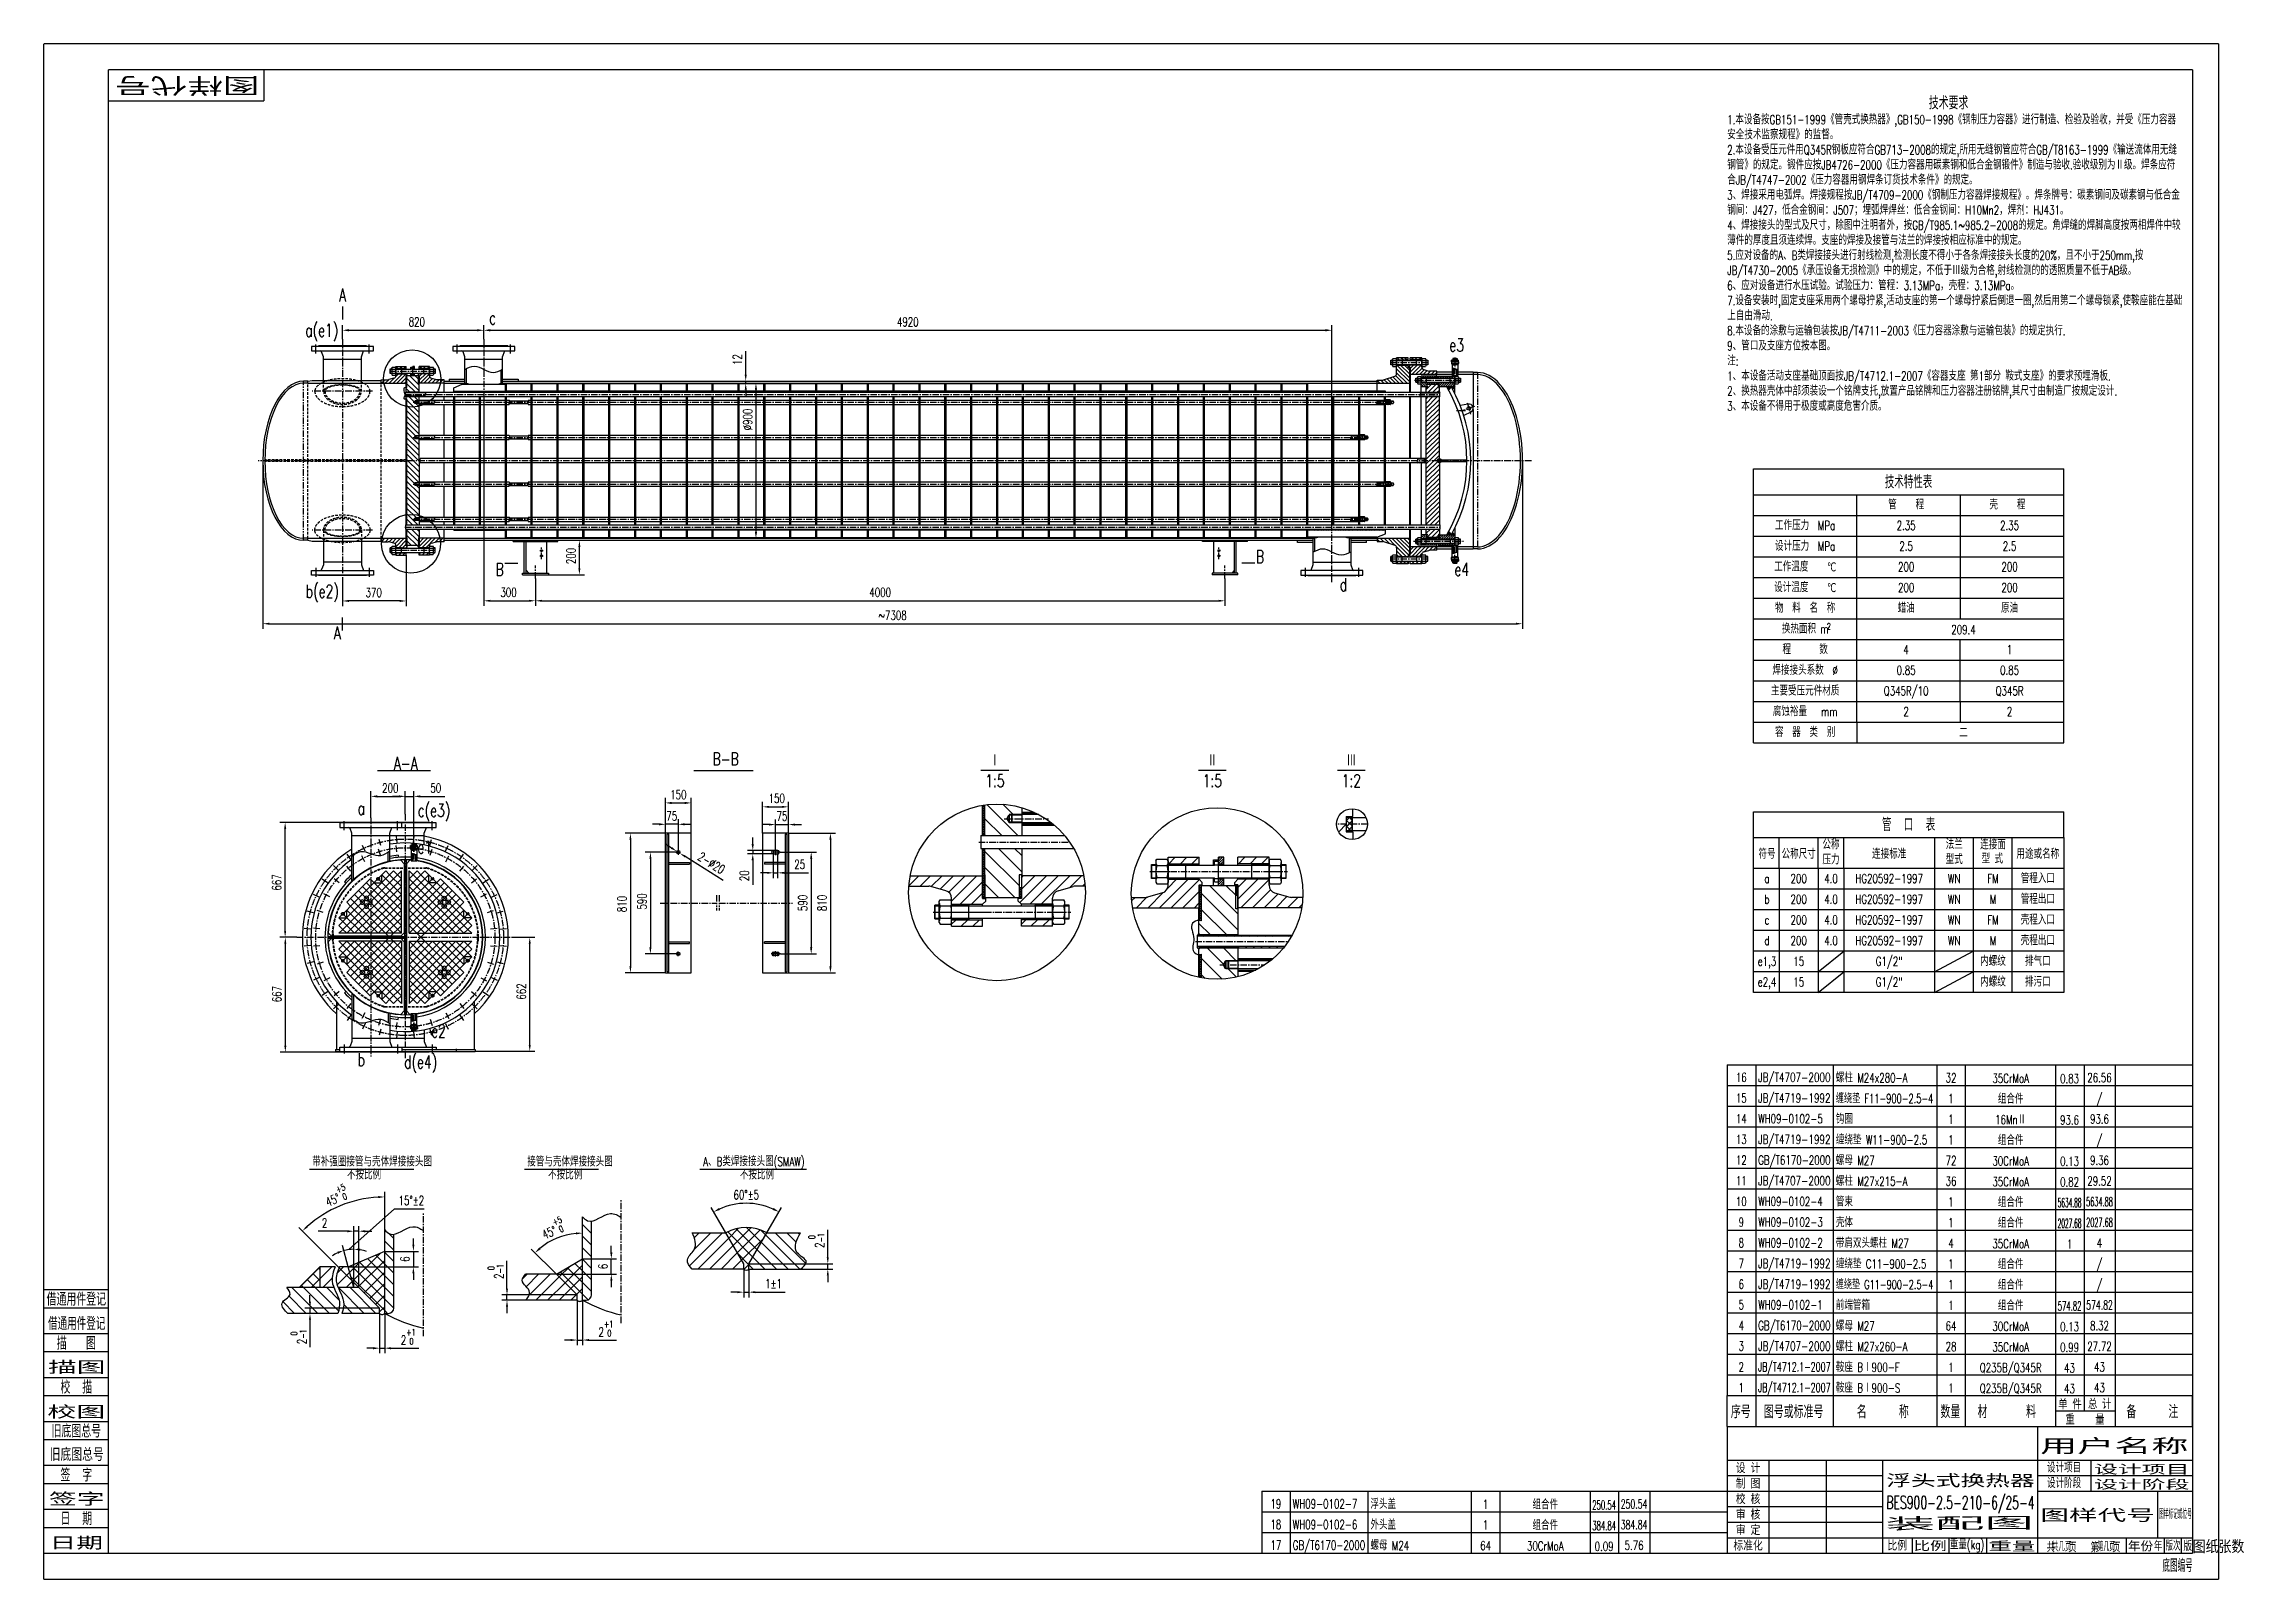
# Model space of a CAD drawing. Header units: millimetres. Extents: x -375 to 12388, y -150 to 8760.
import ezdxf
from ezdxf.enums import TextEntityAlignment as Align

# ---------------------------------------------------------------- set-up
doc = ezdxf.new("R2010")
doc.units = ezdxf.units.MM
doc.header["$LTSCALE"] = 30
for name, pattern in [('CENTER', [2, 1.25, -0.25, 0.25, -0.25]), ('DASHED', [0.75, 0.5, -0.25]), ('PHANTOM', [2.5, 1.25, -0.25, 0.25, -0.25, 0.25, -0.25])]:
    doc.linetypes.add(name, pattern=pattern)
doc.layers.get('0').update_dxf_attribs({"color": 30})
doc.layers.get('Defpoints').update_dxf_attribs({"color": 241})
for name, color, linetype in [('1轮廓实线层', 4, 'Continuous'), ('2细线层', 7, 'Continuous'), ('3中心线层', 1, 'CENTER'), ('4虚线层', 6, 'DASHED'), ('5剖面线层', 2, 'Continuous'), ('6文字层', 3, 'Continuous'), ('7标注层', 1, 'Continuous'), ('8符号标注层', 31, 'Continuous'), ('9双点划线层', 6, 'PHANTOM'), ('图框层', 4, 'Continuous')]:
    doc.layers.add(name, color=color, linetype=linetype)
doc.styles.add('PC_TEXTSTYLE', font='romans.shx', dxfattribs={"width": 0.7, "bigfont": 'hzfs.shx'})
doc.styles.add('PC_Title', font='romans.shx', dxfattribs={"width": 0.7, "bigfont": 'hzfs.shx'})
doc.styles.add('TH_GBDIM', font='romans.shx', dxfattribs={"width": 0.7, "bigfont": 'hzfs.shx'})
doc.dimstyles.new('TH_GBDIM', dxfattribs={"dimscale": 15, "dimtxt": 3.5, "dimasz": 2.5, "dimexe": 2, "dimexo": 0, "dimgap": 1.5, "dimtad": 1, "dimdec": 1, "dimdsep": 46, "dimtxsty": 'TH_GBDIM', "dimcen": 2.5, "dimclrd": 256, "dimclre": 256, "dimclrt": 3, "dimadec": 0, "dimazin": 2, "dimtfac": 0.714286, "dimtdec": 1, "dimtmove": 0, "dimatfit": 3, "dimfxl": 0, "dimtzin": 0, "dimlwd": -1, "dimlwe": -1, "dimarcsym": 0})
pattern_1 = [(45, (6594.8115, 5232.5452), (-2.245064, 2.245064), []), (135, (6594.8115, 5232.5452), (-2.245064, -2.245064), [])]
pattern_2 = [(315, (6594.8115, 7449.429), (-2.245064, -2.245064), []), (225, (6594.8115, 7449.429), (-2.245064, 2.245064), [])]
pattern_3 = [(45, (6594.8115, 5232.545), (-4.490128, 4.490128), [])]
pattern_4 = [(45, (-14573.644, -5989.85), (-33.67596, 33.67596), []), (135, (-14573.644, -5989.85), (-33.67596, -33.67596), [])]
pattern_5 = [(135, (-14573.644, -5989.85), (-33.67596, -33.67596), [])]

msp = doc.modelspace()

# ---------------------------------------------------------------- texts
at = {"layer": '1轮廓实线层', "style": 'PC_TEXTSTYLE'}
msp.add_text('TH_SUPERPART', height=1e-29, dxfattribs=at).set_placement((1633.83, 6860.99))
at = {"layer": '6文字层', "style": 'PC_TEXTSTYLE', "width": 0.667}
msp.add_text('技术要求', height=75, dxfattribs=at).set_placement((10674.11, 8380.45), align=Align.CENTER)
at = {"layer": '6文字层', "style": 'PC_TEXTSTYLE'}
for s, height, width, p in [('a(e1)', 75, 0.7, (1236.29, 7038.21)), ('c', 75, 0.7, (2227.02, 7110.02)), ('e3', 75, 0.7, (7820.11, 6952.2)), ('管    程', 52.5, 0.7, (10427.96, 6043.04)), ('壳    程 ', 52.5, 0.7, (11027.96, 6043.04)), ('设计压力  MPa', 52.5, 0.7, (9841.95, 5803.04)), ('工作压力  MPa', 52.5, 0.7, (9841.95, 5923.04)), ('2.35', 52.5, 0.7, (10427.96, 5923.04)), ('2.5', 52.5, 0.7, (10427.96, 5803.04)), ('2.35', 52.5, 0.7, (11027.96, 5923.04)), ('2.5', 52.5, 0.7, (11027.96, 5803.04)), ('e4', 75, 0.7, (7849.66, 5650.19)), ('工作温度    ℃', 52.5, 0.7, (9841.95, 5683.04)), ('200', 52.5, 0.7, (10427.96, 5683.04)), ('200', 52.5, 0.7, (11027.96, 5683.04)), ('b(e2)', 75, 0.7, (1239.19, 5523.48)), ('d', 75, 0.7, (7163.55, 5562.36)), ('设计温度    ℃', 52.5, 0.7, (9841.95, 5563.04)), ('200', 52.5, 0.7, (10427.96, 5563.04)), ('200', 52.5, 0.7, (11027.96, 5563.04)), ('物  料  名  称', 52.5, 0.7, (9841.95, 5443.04)), ('蜡油', 52.5, 0.7, (10427.96, 5443.04)), ('原油', 52.5, 0.7, (11027.96, 5443.04)), ('换热面积 m', 52.5, 0.7, (9841.95, 5323.04)), ('209.4', 52.5, 0.7, (10760.64, 5318.93)), ('程      数', 52.5, 0.7, (9841.95, 5203.04)), ('4', 52.5, 0.7, (10427.96, 5203.04)), ('1', 52.5, 0.7, (11027.96, 5203.04)), ('焊接接头系数  %%c', 52.5, 0.7, (9841.95, 5083.04)), ('0.85', 52.5, 0.7, (10427.96, 5083.04)), ('0.85', 52.5, 0.7, (11027.96, 5083.04)), ('主要受压元件材质', 52.5, 0.7, (9841.95, 4963.04)), ('Q345R/10', 52.5, 0.7, (10427.96, 4963.04)), ('Q345R', 52.5, 0.7, (11027.96, 4963.04)), ('腐蚀裕量   mm', 52.5, 0.7, (9841.95, 4843.04)), ('2', 52.5, 0.7, (10427.96, 4843.04)), ('2', 52.5, 0.7, (11027.96, 4843.04)), ('容  器  类  别', 52.5, 0.7, (9841.95, 4723.04)), ('二', 52.5, 0.7, (10760.64, 4718.93)), ('c(e3)', 75, 0.7, (1887.35, 4251.08)), ('a', 75, 0.7, (1465.41, 4264.06)), ('e1', 75, 0.7, (1833.66, 4038.13)), ('符号', 52.5, 0.7, (9620.71, 4015.51)), ('公称尺寸', 52.5, 0.7, (9804.45, 4015.51)), ('公称', 52.5, 0.7, (9991.95, 4070.37)), ('连接标准', 52.5, 0.7, (10329.45, 4015.51)), ('法兰', 52.5, 0.7, (10706.86, 4071.53)), ('连接面', 52.5, 0.7, (10931.86, 4069.99)), ('用途或名称', 52.5, 0.7, (11191.95, 4015.51)), ('压力', 52.5, 0.7, (9991.95, 3983.15)), ('型式', 52.5, 0.7, (10706.86, 3984.88)), ('型 式', 52.5, 0.7, (10927.59, 3987.89)), ('a', 52.5, 0.7, (9620.71, 3873.83)), ('200', 52.5, 0.7, (9804.45, 3873.83)), ('4.0', 52.5, 0.7, (9991.95, 3873.83)), ('HG20592-1997', 52.5, 0.7, (10329.45, 3873.83)), ('WN', 52.5, 0.7, (10706.86, 3873.83)), ('FM', 52.5, 0.7, (10931.86, 3873.83)), ('管程入口', 52.5, 0.7, (11191.95, 3873.83)), ('b', 52.5, 0.7, (9620.71, 3753.83)), ('200', 52.5, 0.7, (9804.45, 3753.83)), ('200', 52.5, 0.7, (9804.45, 3633.83)), ('4.0', 52.5, 0.7, (9991.95, 3753.83)), ('4.0', 52.5, 0.7, (9991.95, 3633.83)), ('HG20592-1997', 52.5, 0.7, (10329.45, 3753.83)), ('HG20592-1997', 52.5, 0.7, (10329.45, 3633.83)), ('WN', 52.5, 0.7, (10706.86, 3753.83)), ('WN', 52.5, 0.7, (10706.86, 3633.83)), ('FM', 52.5, 0.7, (10931.86, 3633.83)), ('M', 52.5, 0.7, (10931.86, 3753.83)), ('壳程入口', 52.5, 0.7, (11191.95, 3633.83)), ('管程出口', 52.5, 0.7, (11191.95, 3753.83)), ('d', 52.5, 0.7, (9620.71, 3513.83)), ('c', 52.5, 0.7, (9620.71, 3633.83)), ('200', 52.5, 0.7, (9804.45, 3513.83)), ('4.0', 52.5, 0.7, (9991.95, 3513.83)), ('HG20592-1997', 52.5, 0.7, (10329.45, 3513.83)), ('WN', 52.5, 0.7, (10706.86, 3513.83)), ('M', 52.5, 0.7, (10931.86, 3513.83)), ('壳程出口', 52.5, 0.7, (11191.95, 3513.83)), ('e1,3', 52.5, 0.7, (9620.71, 3393.83)), ('15', 52.5, 0.7, (9804.45, 3393.83)), ('G1/2"', 52.5, 0.7, (10329.45, 3393.83)), ('内螺纹', 52.5, 0.7, (10931.86, 3393.83)), ('排气口', 52.5, 0.7, (11191.95, 3393.83)), ('e2,4', 52.5, 0.7, (9620.71, 3273.83)), ('15', 52.5, 0.7, (9804.45, 3273.83)), ('G1/2"', 52.5, 0.7, (10329.45, 3273.83)), ('内螺纹', 52.5, 0.7, (10931.86, 3273.83)), ('排污口', 52.5, 0.7, (11191.95, 3273.83)), ('e2', 75, 0.7, (1913.06, 2970.98)), ('b', 75, 0.7, (1465.41, 2803.98)), ('d(e4)', 75, 0.7, (1809.71, 2791)), ('设 计', 52.5, 0.8, (9511.1, 449.77)), ('制 图', 52.5, 0.8, (9511.1, 359.77)), ('校 核', 52.5, 0.8, (9511.1, 269.77)), ('审 核', 52.5, 0.8, (9511.1, 179.77)), ('审 定', 52.5, 0.8, (9511.1, 89.77)), ('标准化', 52.5, 0.8, (9511.1, -0.23)), ('比例', 52.5, 0.8, (10376.16, 0)), ('重量(kg)', 52.5, 0.7, (10781.03, 7.44))]:
    msp.add_text(s, height=height, dxfattribs=dict(at, width=width)).set_placement(p, align=Align.BOTTOM_CENTER)
at = {"layer": '6文字层', "style": 'PC_TEXTSTYLE', "width": 0.7}
for s, p in [('技术特性表', (10441.95, 6218.3)), ('管  口  表', (10441.95, 4228.88))]:
    msp.add_text(s, height=75, dxfattribs=at).set_placement(p, align=Align.MIDDLE_CENTER)
msp.add_text('2', height=37.5, dxfattribs=at).set_placement((9967.64, 5349.54), align=Align.BOTTOM_LEFT)
at = {"layer": '6文字层', "color": 3, "style": 'PC_TEXTSTYLE'}
for s, width, p in [('借通用件登记', 0.667, (-187.5, 1477.5)), ('描   图', 0.6667, (-187.5, 1222.5)), ('校  描', 0.667, (-187.5, 967.5)), ('旧底图总号', 0.667, (-187.5, 712.5)), ('签  字', 0.667, (-187.5, 457.5)), ('日  期', 0.667, (-187.41, 204))]:
    msp.add_text(s, height=75, dxfattribs=dict(at, width=width)).set_placement(p, align=Align.MIDDLE)
at = {"layer": '6文字层', "style": 'PC_TEXTSTYLE', "width": 0.667}
for s, p in [('共   页', (11329.83, 37.5)), ('第   页', (11584.44, 37.5))]:
    msp.add_text(s, height=52.5, dxfattribs=at).set_placement(p, align=Align.MIDDLE)
at = {"layer": '6文字层', "char_height": 52.5, "style": 'PC_TEXTSTYLE'}
for s, insert, width, attachment_point in [('1.本设备按GB151-1999《管壳式换热器》,GB150-1998《钢制压力容器》进行制造、检验及验收，并受《压力容器安全技术监察规程》的监督。\\P2.本设备受压元件用Q345R钢板应符合GB713-2008的规定,所用无缝钢管应符合GB/T8163-1999《输送流体用无缝钢管》的规定。锻件应按JB4726-2000《压力容器用碳素钢和低合金钢锻件》制造与验收.验收级别为Ⅱ级。焊条应符合JB/T4747-2002《压力容器用钢焊条订货技术条件》的规定。 \\P3、焊接采用电弧焊。焊接规程按JB/T4709-2000《钢制压力容器焊接规程》。焊条牌号：碳素钢间及碳素钢与低合金钢间：J427，低合金钢间：J507；埋弧焊焊丝：低合金钢间：H10Mn2，焊剂：HJ431。\\P4、焊接接头的型式及尺寸，除图中注明者外，按GB/T985.1~985.2-2008的规定。角焊缝的焊脚高度按两相焊件中较薄件的厚度且须连续焊。支座的焊接及接管与法兰的焊接按相应标准中的规定。\\P5.应对设备的A、B类焊接接头进行射线检测,检测长度不得小于各条焊接接头长度的20%，且不小于250mm,按JB/T4730-2005《承压设备无损检测》中的规定，不低于Ⅲ级为合格,射线检测的的透照质量不低于AB级。\\P6、应对设备进行水压试验。试验压力：管程：3.13MPa，壳程：3.13MPa。\\P7.设备安装时,固定支座采用两个螺母拧紧,活动支座的第一个螺母拧紧后倒退一圈,然后用第二个螺母锁紧,使鞍座能在基础上自由滑动.\\P8.本设备的涂敷与运输包装按JB/T4711-2003《压力容器涂敷与运输包装》的规定执行.\\P9、管口及支座方位按本图。\\P注:\\P1、本设备活动支座基础顶面按JB/T4712.1-2007《容器支座 第1部分 鞍式支座》的要求预埋滑板.\\P2、换热器壳体中部须装设一个铭牌支托,放置产品铭牌和压力容器注册铭牌,其尺寸由制造厂按规定设计.\\P3、本设备不得用于极度或高度危害介质。', (9390, 8346.93), 2637.8374, 1), ('设计项目', (11344.2, 495), 308.4005, 5), ('设计阶段', (11344.2, 405), 308.4005, 5), ('年', (11889.81, 39.67), 73.4208, 5), ('版', (12061.52, 39.29), 73.4208, 5)]:
    msp.add_mtext(s, dxfattribs=dict(at, insert=insert, width=width, attachment_point=attachment_point))
at = {"layer": '6文字层', "style": 'PC_TEXTSTYLE'}
for s, insert, char_height, attachment_point in [('A', (1356.33, 7265.84), 74.23, 8), ('B', (2268.91, 5747.29), 74.23, 2), ('B', (6679.64, 5747.29), 74.23, 8), ('A', (1326.44, 5378.78), 74.23, 2), ('A-A', (1723.48, 4547.73), 74.235, 8), ('B-B', (3580.03, 4573.54), 74.235, 8), ('Ⅰ', (5141.51, 4565.29), 74.23, 8), ('Ⅱ', (6402.85, 4565.29), 74.23, 8), ('Ⅲ', (7209.4, 4565.29), 74.23, 8), ('1:5', (5141.51, 4446.06), 74.235, 8), ('1:5', (6402.85, 4446.06), 74.235, 8), ('1:2', (7209.4, 4446.06), 74.235, 8)]:
    msp.add_mtext(s, dxfattribs=dict(at, insert=insert, char_height=char_height, attachment_point=attachment_point))
at = {"layer": '6文字层', "linetype": 'Continuous', "lineweight": 25, "char_height": 52.5, "attachment_point": 1, "style": 'PC_TEXTSTYLE'}
for s, insert in [('带补强圈接管与壳体焊接接头图', (1180.92, 2298.08)), ('接管与壳体焊接接头图', (2428.38, 2298.08)), ('A、B类焊接接头图(SMAW)', (3449.32, 2299.54)), ('不按比例', (1382.26, 2222.2)), ('不按比例', (2549.18, 2222.2)), ('不按比例', (3661.89, 2222.2))]:
    msp.add_mtext(s, dxfattribs=dict(at, insert=insert))
at = {"layer": '6文字层', "style": 'PC_TEXTSTYLE', "width": 2.047379}
msp.add_attdef('图样代号', text='图样代号', height=105, rotation=180, dxfattribs=at).set_placement((873.59, 8573.95), (35.19, 8573.95), align=Align.FIT)
at = {"layer": '6文字层', "style": 'PC_TEXTSTYLE'}
for tag, text, width, p, p2 in [('借通用件登记', '借通用件登记', 0.752242, (-351.67, 1295.34), (-18.8, 1295.34)), ('描图', '描图', 2.335908, (-351.67, 1040.4), (-18.8, 1040.4)), ('校图', '校图', 2.367907, (-356.23, 780.9), (-18.8, 780.9)), ('旧底图总号', '旧底图总号', 0.85613, (-342.55, 535.06), (-27.92, 535.06)), ('签字', '签字', 2.320769, (-347.11, 275.56), (-23.36, 275.56)), ('日期', '日期', 2.199062, (-342.55, 20.61), (-32.48, 20.61))]:
    msp.add_attdef(tag, text=text, height=75, dxfattribs=dict(at, width=width)).set_placement(p, p2, align=Align.FIT)
at = {"layer": '6文字层', "style": 'PC_Title', "flags": 8}
for tag, height, width, p, p2 in [('用户名称', 90, 2.433308, (11205.24, 574.9), (12065.9, 574.9)), ('设计项目', 52.5, 2.811206, (11516.92, 456.68), (12071.85, 456.68)), ('设计阶段', 52.5, 2.717258, (11516.92, 369.17), (12071.85, 369.17)), ('图样代号', 75, 2.269897, (11206.62, 181.27), (11870.57, 181.27)), ('图样标记或位号', 52.5, 0.523695, (11895.28, 199.27), (12084.99, 199.27)), ('比例', 52.5, 1.920684, (10470.81, 12.23), (10663.4, 12.23)), ('重量', 52.5, 2.67204, (10905.2, 10.18), (11177.34, 10.18)), ('共几页', 52.5, 0.748121, (11272.53, 10.94), (11386.43, 10.94)), ('第几页', 52.5, 0.661449, (11538.53, 10.94), (11639.24, 10.94)), ('年份', 52.5, 1.519706, (11714.76, 10.94), (11860.77, 10.94)), ('版次', 52.5, 0.887027, (11932.92, 15.38), (12019.54, 15.38)), ('底图编号', 75, 0.59727, (11915.27, -109.51), (12089.97, -109.51))]:
    msp.add_attdef(tag, text='', height=height, dxfattribs=dict(at, width=width)).set_placement(p, p2, align=Align.FIT)
for tag, text, rotation, width, p, p2 in [('浮头式换热器', '', 359.927334, 1.931992, (10312.75, 382.72), (11173.45, 381.63)), ('BES900-2.5-210-6/25-4', '规格', 359.927334, 0.555292, (10312.75, 257), (11173.45, 255.91)), ('装配图', '', 0.448128, 3.952237, (10309.25, 130.91), (11168.83, 137.63))]:
    msp.add_attdef(tag, text=text, height=75, rotation=rotation, dxfattribs=dict(at, width=width)).set_placement(p, p2, align=Align.FIT)
at = {"layer": '6文字层', "style": 'PC_TEXTSTYLE', "flags": 1}
msp.add_attdef('图纸张数', (12090, 0), '', height=75, dxfattribs=at)

# ---------------------------------------------------------------- blocks, each defined once
blk = doc.blocks.new('浮头盖')
at = {"layer": '5剖面线层'}
h = blk.add_hatch(dxfattribs=at)
h.set_pattern_fill('ANSI37', color=256, style=0)
h.set_pattern_definition([(45, (-1299.153, -1108.442), (-2.245064, 2.245064), []), (135, (-1299.153, -1108.442), (-2.245064, -2.245064), [])])
h.paths.add_polyline_path([(-104, 428, -0.003798), (-97, 416), (-84, 430), (-130, 430, -0.00615), (-120, 411)])
h = blk.add_hatch(dxfattribs=at)
h.set_pattern_fill('ANSI37', color=256, style=0)
h.set_pattern_definition([(315, (-1299.153, 1108.442), (-2.245064, -2.245064), []), (225, (-1299.153, 1108.442), (-2.245064, 2.245064), [])])
h.paths.add_polyline_path([(-104, -428, 0.003798), (-97, -416), (-84, -430), (-130, -430, 0.00615), (-120, -411)])
at = {"layer": '1轮廓实线层'}
for p, q in [((-180, 490), (-84, 490)), ((-180, 478), (-180, 490)), ((-180, 481), (-84, 481)), ((-180, 445), (-180, 457)), ((-180, 454), (-84, 454)), ((-180, 448), (-175, 448)), ((-175, 426), (-175, 448)), ((-175, 430), (-84, 430)), ((-104, 428), (-120, 411)), ((-84, 430), (-97, 416)), ((-84, 390), (-84, 490)), ((-8, 328), (-52, 320)), ((8, 281), (-33, 262)), ((-175, 5), (-14, 5)), ((-175, -5), (-175, 5)), ((-175, -5), (-14, -5)), ((-180, -445), (-180, -457)), ((-180, -448), (-175, -448)), ((-180, -454), (-84, -454)), ((-180, -478), (-180, -490)), ((-180, -481), (-84, -481)), ((-180, -490), (-84, -490)), ((-175, -426), (-175, -448)), ((-175, -430), (-84, -430)), ((-104, -428), (-120, -411)), ((-84, -430), (-97, -416)), ((-84, -390), (-84, -490))]:
    blk.add_line(p, q, dxfattribs=at)
blk.add_circle((-3, 304), 10, dxfattribs=at)
for centre, radius, start, end in [((-864, 0), 850, 329.6491, 30.3509), ((-864, 0), 872, 330.6428, 29.3572), ((-3, 304), 25, 294.5874, 100.8476)]:
    blk.add_arc(centre, radius, start, end, dxfattribs=at)
at = {"layer": '3中心线层'}
for p, q in [((-318, 468), (-50, 468)), ((-23, 290), (-75, 290)), ((29, 315), (-48, 288)), ((-13, 336), (7, 271)), ((-325, -467), (-34, -467))]:
    blk.add_line(p, q, dxfattribs=at)
blk = doc.blocks.new('M24')
at = {"layer": '1轮廓实线层', "extrusion": (0, -1.22465e-16, -1)}
for p, q in [((-22, 18), (-20, 21)), ((-20, 21), (-2, 21)), ((-20, 10), (-2, 10))]:
    blk.add_line(p, q, dxfattribs=at)
at = {"layer": '1轮廓实线层'}
for p, q in [((-22, 18), (-22, -18)), ((0, 18), (-2, 21)), ((-22, -18), (-20, -21)), ((-20, -10), (-2, -10)), ((-20, -21), (-2, -21))]:
    blk.add_line(p, q, dxfattribs=at)
at = {"layer": '1轮廓实线层', "extrusion": (1.22465e-16, 0, -1)}
for p, q in [((0, 18), (0, -18)), ((0, -18), (-2, -21))]:
    blk.add_line(p, q, dxfattribs=at)
at = {"layer": '1轮廓实线层', "extrusion": (0, -1.22465e-16, -1)}
blk.add_arc((12, 16), 9.2, 325.6158, 0, dxfattribs=at)
at = {"layer": '1轮廓实线层'}
for centre, radius, start, end in [((13, 0), 34.4, 162.412, 197.588), ((-9, 16), 9.2, 325.6158, 0), ((-12, -16), 9.2, 145.6158, 180)]:
    blk.add_arc(centre, radius, start, end, dxfattribs=at)
at = {"layer": '1轮廓实线层', "extrusion": (1.22465e-16, 0, -1)}
for centre, radius, start, end in [((34, 0), 34.4, 162.412, 197.588), ((9, -16), 9.2, 145.6158, 180)]:
    blk.add_arc(centre, radius, start, end, dxfattribs=at)
at = {"layer": '3中心线层'}
blk.add_line((-24, 0), (3, 0), dxfattribs=at)
at = {"layer": '1轮廓实线层', "style": 'PC_TEXTSTYLE'}
blk.add_text('TH_SUPERPART', height=1e-29, dxfattribs=at).set_placement((0, 0))
blk = doc.blocks.new('M24螺柱')
at = {"layer": '1轮廓实线层'}
for p, q in [((-200, 12), (-200, -12)), ((60, 12), (60, -12))]:
    blk.add_line(p, q, dxfattribs=at)
for points in [[(-200, 10.8), (-200, 12), (-189, 12)], [(-189, -12), (-200, -12), (-200, -10.8), (-200, 10.8)], [(-167.5, 12), (-140, 12), (-140, -12), (-167.5, -12)], [(-140, 12), (-138.5, 10.8), (-1.5, 10.8), (0, 12)], [(0, 12), (27.5, 12)], [(27.5, -12), (0, -12), (0, 12)], [(49, 12), (60, 12), (60, 10.8), (60, -10.8), (60, -12), (49, -12)]]:
    blk.add_lwpolyline(points, dxfattribs=at)
at = {"layer": '1轮廓实线层', "extrusion": (0, -1.22465e-16, -1)}
blk.add_lwpolyline([(140, -12), (138.5, -10.8), (1.5, -10.8), (0, -12)], dxfattribs=at)
at = {"layer": '2细线层'}
for p, q in [((-200, 10.8), (-189, 10.8)), ((-167.5, 10.8), (-138.5, 10.8)), ((-1.5, 10.8), (27.5, 10.8)), ((49, 10.8), (60, 10.8))]:
    blk.add_line(p, q, dxfattribs=at)
at = {"layer": '2细线层', "extrusion": (0, -1.22465e-16, -1)}
for p, q in [((-200, -10.8), (-189, -10.8)), ((-167.5, -10.8), (-138.5, -10.8)), ((-1.5, -10.8), (27.5, -10.8)), ((49, -10.8), (60, -10.8))]:
    blk.add_line(p, q, dxfattribs=at)
at = {"layer": '1轮廓实线层', "style": 'PC_TEXTSTYLE'}
blk.add_text('TH_SUPERPART', height=1e-29, dxfattribs=at).set_placement((-200, 0))
blk = doc.blocks.new('M27')
at = {"layer": '1轮廓实线层', "extrusion": (0, -1.22465e-16, -1)}
for p, q in [((-24, 20), (-22, 24)), ((-22, 24), (-2, 24)), ((-22, 12), (-2, 12))]:
    blk.add_line(p, q, dxfattribs=at)
at = {"layer": '1轮廓实线层'}
for p, q in [((-24, 20), (-24, -20)), ((0, 20), (-2, 24)), ((-24, -20), (-22, -24)), ((-22, -12), (-2, -12)), ((-22, -24), (-2, -24))]:
    blk.add_line(p, q, dxfattribs=at)
at = {"layer": '1轮廓实线层', "extrusion": (1.22465e-16, 0, -1)}
for p, q in [((0, 20), (0, -20)), ((0, -20), (-2, -24))]:
    blk.add_line(p, q, dxfattribs=at)
at = {"layer": '1轮廓实线层', "extrusion": (0, -1.22465e-16, -1)}
blk.add_arc((13, 18), 10.5, 325.6158, 0, dxfattribs=at)
at = {"layer": '1轮廓实线层'}
for centre, radius, start, end in [((15, 0), 39.2, 162.412, 197.588), ((-10, 18), 10.5, 325.6158, 0), ((-13, -18), 10.5, 145.6158, 180)]:
    blk.add_arc(centre, radius, start, end, dxfattribs=at)
at = {"layer": '1轮廓实线层', "extrusion": (1.22465e-16, 0, -1)}
for centre, radius, start, end in [((39, 0), 39.2, 162.412, 197.588), ((10, -18), 10.5, 145.6158, 180)]:
    blk.add_arc(centre, radius, start, end, dxfattribs=at)
at = {"layer": '3中心线层'}
blk.add_line((-27, 0), (3, 0), dxfattribs=at)
at = {"layer": '1轮廓实线层', "style": 'PC_TEXTSTYLE'}
blk.add_text('TH_SUPERPART', height=1e-29, dxfattribs=at).set_placement((0, 0))
blk = doc.blocks.new('200')
at = {"layer": '1轮廓实线层'}
for p, q in [((180, 76), (-180, 76)), ((-180, 76), (-180, 49)), ((-180, 49), (180, 49)), ((139, 79), (-139, 79)), ((-139, 79), (-139, 76)), ((-110, 16), (-121, 44)), ((-110, -122), (-110, 16)), ((-110, -1), (-110, 0)), ((110, 0), (-110, 0)), ((110, 16), (122, 49)), ((110, -122), (110, 16)), ((110, -1), (110, 0)), ((122, 49), (180, 49)), ((139, 76), (139, 79)), ((180, 49), (180, 76))]:
    blk.add_line(p, q, dxfattribs=at)
blk.add_arc((-128, 41), 8, 21.5014, 90, dxfattribs=at)
at = {"layer": '3中心线层'}
for p, q in [((-155, 34), (-155, 94)), ((155, 34), (155, 94)), ((174, -185), (-176, -185))]:
    blk.add_line(p, q, dxfattribs=at)
at = {"layer": '4虚线层'}
for p, q in [((-110, -185), (-110, -122)), ((110, -185), (110, -122))]:
    blk.add_line(p, q, dxfattribs=at)
for major_axis, ratio, start_param, end_param in [((160, 0), 0.457302, 6.283185, 9.424778), ((160, 0), 0.556392, 3.141593, 6.283185), ((109, 0), 0.344227, 6.283185, 9.424778), ((109, 0), 0.698158, 3.141593, 6.283185), ((101, 0), 0.35507, 6.283185, 9.424778), ((101, 0), 0.679206, 3.141593, 6.283185)]:
    blk.add_ellipse((0, -185), major_axis=major_axis, ratio=ratio, start_param=start_param, end_param=end_param, dxfattribs=at)
blk = doc.blocks.new('15')
at = {"layer": '5剖面线层'}
h = blk.add_hatch(dxfattribs=at)
h.set_pattern_fill('ANSI37', color=256, style=0)
h.set_pattern_definition([(45, (-1610.9996, -1714.7446), (-2.245064, 2.245064), []), (135, (-1610.9996, -1714.7446), (-2.245064, -2.245064), [])])
h.paths.add_polyline_path([(-20, 3), (-20, 0), (0, 0), (0, 3)])
h.paths.add_polyline_path([(20, 0), (20, 3), (0, 3), (0, 0)])
at = {"layer": '1轮廓实线层'}
for p, q in [((-20, 3), (-20, 9)), ((0, 9), (-20, 9)), ((-20, 3), (20, 3)), ((-20, 0), (-20, 3)), ((-20, 0), (-20, -10)), ((-20, 0), (0, 0)), ((-11, 20), (-13, 19)), ((-13, 19), (-13, 9)), ((0, 20), (-11, 20)), ((-6, 19), (-6, 9)), ((0, 20), (11, 20)), ((0, 9), (20, 9)), ((20, 0), (0, 0)), ((6, 19), (6, 9)), ((11, 20), (13, 19)), ((13, 19), (13, 9)), ((20, 3), (20, 9)), ((20, 0), (20, 3)), ((20, 0), (20, -10)), ((-20, -10), (0, -10)), ((-20, -10), (-16, -17)), ((-16, -17), (-16, -80)), ((-16, -17), (0, -17)), ((-16, -80), (16, -80)), ((-9, -37), (-9, -80)), ((20, -10), (0, -10)), ((16, -17), (0, -17)), ((9, -43), (9, -80)), ((20, -10), (16, -17)), ((16, -17), (16, -80))]:
    blk.add_line(p, q, dxfattribs=at)
for centre, radius, start, end in [((-10, 14), 6.27, 57.4322, 88.1836), ((0, -1), 21, 72.412, 107.588), ((10, 14), 6.27, 91.8164, 122.5678)]:
    blk.add_arc(centre, radius, start, end, dxfattribs=at)
at = {"layer": '2细线层'}
blk.add_spline([(-16, -39), (-8, -37), (8, -43), (16, -40)], degree=3, dxfattribs=at)
at = {"layer": '3中心线层'}
blk.add_line((0, 25), (0, -82), dxfattribs=at)
blk = doc.blocks.new('200A')
at = {"layer": '1轮廓实线层'}
for p, q in [((139, 79), (-61, 79)), ((180, 76), (-20, 76)), ((-20, 49), (180, 49)), ((109, 16), (122, 49)), ((109, -52), (109, 16)), ((122, 49), (180, 49)), ((139, 76), (139, 79)), ((180, 49), (180, 76)), ((109, 0), (-90, 0))]:
    blk.add_line(p, q, dxfattribs=at)
at = {"layer": '3中心线层'}
blk.add_line((155, 34), (155, 94), dxfattribs=at)
blk = doc.blocks.new('900')
at = {"layer": '1轮廓实线层'}
for p, q in [((-400, 288), (-400, 10)), ((400, 288), (400, 10)), ((-405, 10), (-405, 0)), ((-405, 10), (-380, 10)), ((-405, 0), (-380, 0)), ((-20, 10), (405, 10)), ((-20, 0), (405, 0)), ((405, 10), (405, 0))]:
    blk.add_line(p, q, dxfattribs=at)
at = {"layer": '3中心线层'}
blk.add_line((295, 15), (295, -5), dxfattribs=at)
blk = doc.blocks.new('25')
at = {"layer": '1轮廓实线层'}
for p, q in [((-23, -23), (-385, -23)), ((-385, -23), (-362, -45)), ((-362, -45), (-385, -68)), ((-385, -68), (-362, -91)), ((-362, -91), (-385, -113)), ((-385, -113), (-339, -113)), ((-339, -113), (-339, -158)), ((-23, -23), (-23, -385)), ((-339, -158), (-317, -181)), ((-317, -181), (-339, -204)), ((-339, -204), (-204, -339)), ((-181, -317), (-204, -339)), ((-181, -317), (-136, -317)), ((-136, -317), (-136, -362)), ((-136, -362), (-113, -385)), ((-91, -362), (-113, -385)), ((-91, -362), (-68, -385)), ((-45, -362), (-68, -385)), ((-45, -362), (-23, -385))]:
    blk.add_line(p, q, dxfattribs=at)
for centre in [(-249, -204), (-226, -181), (-226, -226), (-204, -204)]:
    blk.add_circle(centre, 12.6, dxfattribs=at)
at = {"layer": '2细线层'}
for p, q in [((-91, 0), (-317, -226)), ((-91, 0), (-23, -68)), ((-385, -113), (-339, -158)), ((-294, -23), (-362, -91)), ((-339, -23), (-362, -45)), ((-249, -23), (-362, -136)), ((-362, -45), (-45, -362)), ((-362, -91), (-91, -362)), ((-339, -23), (-23, -339)), ((-204, -23), (-339, -158)), ((-158, -23), (-317, -181)), ((-294, -23), (-204, -113)), ((-68, -23), (-294, -249)), ((-23, -23), (-272, -272)), ((-249, -23), (-23, -249)), ((-23, -68), (-249, -294)), ((-204, -23), (-226, -45)), ((-23, -113), (-226, -317)), ((-204, -23), (-23, -204)), ((-204, -113), (-136, -181)), ((-158, -23), (-23, -158)), ((-113, -23), (-23, -113)), ((-317, -181), (-136, -362)), ((-23, -158), (-181, -317)), ((-23, -204), (-158, -339)), ((-136, -181), (-23, -294)), ((-23, -249), (-136, -362)), ((-23, -294), (-91, -362)), ((-23, -339), (-45, -362))]:
    blk.add_line(p, q, dxfattribs=at)
at = {"layer": '4虚线层'}
for centre in [(-362, -136), (-158, -339)]:
    blk.add_circle(centre, 6.5, dxfattribs=at)
for centre in [(-362, -136), (-158, -339)]:
    blk.add_arc(centre, 8, 135, 45, dxfattribs=at)
blk = doc.blocks.new('导流筒')
at = {"layer": '4虚线层'}
for p, q in [((297, 404), (297, 404)), ((300, 404), (538, 404)), ((300, 401), (538, 401)), ((-3, 20), (0, 20)), ((838, 20), (841, 20)), ((-6, -20), (-3, -20)), ((841, -20), (844, -20)), ((300, -401), (538, -401)), ((300, -404), (538, -404))]:
    blk.add_line(p, q, dxfattribs=at)
for centre, radius, start, end in [((419, -3), 425, 107.155, 182.2495), ((419, -3), 422, 107.155, 182.2655), ((300, 381), 23, 90, 107.155), ((300, 381), 20, 90, 107.155), ((538, 381), 23, 72.845, 90), ((538, 381), 20, 72.845, 90), ((419, -3), 425, 357.7505, 72.845), ((419, -3), 422, 357.7345, 72.845), ((419, 0), 422, 177.2835, 252.708), ((419, 0), 419, 177.2641, 252.708), ((419, 0), 419, 287.292, 2.7359), ((419, 0), 422, 287.292, 2.7165), ((300, -381), 20, 252.708, 270), ((300, -381), 23, 252.708, 270), ((538, -381), 20, 270, 287.292), ((538, -381), 23, 270, 287.292)]:
    blk.add_arc(centre, radius, start, end, dxfattribs=at)
blk = doc.blocks.new('*D27')
at = {"layer": '7标注层'}
for p, q in [((1382, 4242), (994, 4242)), ((1024, 3612), (1024, 4204)), ((1091, 3575), (994, 3575))]:
    blk.add_line(p, q, dxfattribs=at)
for points in [[(1018, 4204), (1030, 4204), (1024, 4242)], [(1018, 3612), (1030, 3612), (1024, 3575)]]:
    blk.add_solid(points, dxfattribs=at)
at = {"layer": 'Defpoints', "color": 0}
for p in [(1024, 4242), (1382, 4242), (1091, 3575)]:
    blk.add_point(p, dxfattribs=at)
at = {"layer": '7标注层', "color": 3, "insert": (975, 3893), "char_height": 52.5, "attachment_point": 5, "rotation": 90, "style": 'TH_GBDIM'}
blk.add_mtext('667', dxfattribs=at)
blk = doc.blocks.new('*D28')
at = {"layer": '7标注层'}
for p, q in [((1091, 3575), (995, 3575)), ((1025, 3537), (1025, 2945)), ((1382, 2908), (995, 2908))]:
    blk.add_line(p, q, dxfattribs=at)
for points in [[(1019, 3537), (1031, 3537), (1025, 3575)], [(1019, 2945), (1031, 2945), (1025, 2908)]]:
    blk.add_solid(points, dxfattribs=at)
at = {"layer": 'Defpoints', "color": 0}
for p in [(1091, 3575), (1025, 2908), (1382, 2908)]:
    blk.add_point(p, dxfattribs=at)
at = {"layer": '7标注层', "color": 3, "insert": (976, 3245), "char_height": 52.5, "attachment_point": 5, "rotation": 90, "style": 'TH_GBDIM'}
blk.add_mtext('667', dxfattribs=at)
blk = doc.blocks.new('*D29')
at = {"layer": '7标注层'}
for p, q in [((2340, 3575), (2473, 3575)), ((2443, 2950), (2443, 3537)), ((2126, 2913), (2473, 2913))]:
    blk.add_line(p, q, dxfattribs=at)
for points in [[(2437, 3537), (2449, 3537), (2443, 3575)], [(2437, 2950), (2449, 2950), (2443, 2913)]]:
    blk.add_solid(points, dxfattribs=at)
at = {"layer": 'Defpoints', "color": 0}
for p in [(2340, 3575), (2443, 3575), (2126, 2913)]:
    blk.add_point(p, dxfattribs=at)
at = {"layer": '7标注层', "color": 3, "insert": (2394, 3260), "char_height": 52.5, "attachment_point": 5, "rotation": 90, "style": 'TH_GBDIM'}
blk.add_mtext('662', dxfattribs=at)
blk = doc.blocks.new('*D30')
at = {"layer": '7标注层'}
for p, q in [((1726, 5793), (1726, 5497)), ((1356, 5626), (1356, 5497)), ((1689, 5527), (1394, 5527))]:
    blk.add_line(p, q, dxfattribs=at)
for points in [[(1394, 5533), (1394, 5521), (1356, 5527)], [(1689, 5533), (1689, 5521), (1726, 5527)]]:
    blk.add_solid(points, dxfattribs=at)
at = {"layer": 'Defpoints', "color": 0}
for p in [(1726, 5793), (1356, 5626), (1356, 5527)]:
    blk.add_point(p, dxfattribs=at)
at = {"layer": '7标注层', "color": 3, "insert": (1538, 5576), "char_height": 52.5, "attachment_point": 5, "style": 'TH_GBDIM'}
blk.add_mtext('370', dxfattribs=at)
blk = doc.blocks.new('*D31')
at = {"layer": '7标注层'}
for p, q in [((1356, 7046), (1356, 7128)), ((1394, 7098), (2139, 7098)), ((2176, 7046), (2176, 7128))]:
    blk.add_line(p, q, dxfattribs=at)
for points in [[(1394, 7105), (1394, 7092), (1356, 7098)], [(2139, 7105), (2139, 7092), (2176, 7098)]]:
    blk.add_solid(points, dxfattribs=at)
at = {"layer": 'Defpoints', "color": 0}
for p in [(1356, 7046), (2176, 7098), (2176, 7046)]:
    blk.add_point(p, dxfattribs=at)
at = {"layer": '7标注层', "color": 3, "insert": (1788, 7147), "char_height": 52.5, "attachment_point": 5, "style": 'TH_GBDIM'}
blk.add_mtext('820', dxfattribs=at)
blk = doc.blocks.new('*D32')
at = {"layer": '7标注层'}
for p, q in [((2176, 6722), (2176, 5498)), ((2476, 5657), (2476, 5498)), ((2214, 5528), (2439, 5528))]:
    blk.add_line(p, q, dxfattribs=at)
for points in [[(2214, 5534), (2214, 5522), (2176, 5528)], [(2439, 5534), (2439, 5522), (2476, 5528)]]:
    blk.add_solid(points, dxfattribs=at)
at = {"layer": 'Defpoints', "color": 0}
for p in [(2176, 6722), (2476, 5657), (2476, 5528)]:
    blk.add_point(p, dxfattribs=at)
at = {"layer": '7标注层', "color": 3, "insert": (2320, 5577), "char_height": 52.5, "attachment_point": 5, "style": 'TH_GBDIM'}
blk.add_mtext('300', dxfattribs=at)
blk = doc.blocks.new('*D33')
at = {"layer": '7标注层'}
for p, q in [((2476, 5657), (2476, 5498)), ((6476, 5657), (6476, 5498)), ((2514, 5528), (6439, 5528))]:
    blk.add_line(p, q, dxfattribs=at)
for points in [[(2514, 5534), (2514, 5522), (2476, 5528)], [(6439, 5534), (6439, 5522), (6476, 5528)]]:
    blk.add_solid(points, dxfattribs=at)
at = {"layer": 'Defpoints', "color": 0}
for p in [(2476, 5657), (6476, 5657), (6476, 5528)]:
    blk.add_point(p, dxfattribs=at)
at = {"layer": '7标注层', "color": 3, "insert": (4476, 5577), "char_height": 52.5, "attachment_point": 5, "style": 'TH_GBDIM'}
blk.add_mtext('{4000}{}{}', dxfattribs=at)
blk = doc.blocks.new('*D34')
at = {"layer": '7标注层'}
for p, q in [((2606, 5879), (2761, 5879)), ((2731, 5716), (2731, 5841)), ((2551, 5679), (2761, 5679))]:
    blk.add_line(p, q, dxfattribs=at)
for points in [[(2725, 5841), (2737, 5841), (2731, 5879)], [(2725, 5716), (2737, 5716), (2731, 5679)]]:
    blk.add_solid(points, dxfattribs=at)
at = {"layer": 'Defpoints', "color": 0}
for p in [(2606, 5879), (2731, 5879), (2551, 5679)]:
    blk.add_point(p, dxfattribs=at)
at = {"layer": '7标注层', "color": 3, "insert": (2682, 5788), "char_height": 52.5, "attachment_point": 5, "rotation": 90, "style": 'TH_GBDIM'}
blk.add_mtext('200', dxfattribs=at)
blk = doc.blocks.new('*D35')
at = {"layer": '7标注层'}
for p, q in [((3230, 4179), (2997, 4179)), ((3027, 4141), (3027, 3406)), ((3230, 3369), (2997, 3369))]:
    blk.add_line(p, q, dxfattribs=at)
for points in [[(3021, 4141), (3033, 4141), (3027, 4179)], [(3021, 3406), (3033, 3406), (3027, 3369)]]:
    blk.add_solid(points, dxfattribs=at)
at = {"layer": 'Defpoints', "color": 0}
for p in [(3230, 4179), (3027, 3369), (3230, 3369)]:
    blk.add_point(p, dxfattribs=at)
at = {"layer": '7标注层', "color": 3, "insert": (2978, 3768), "char_height": 52.5, "attachment_point": 5, "rotation": 90, "style": 'TH_GBDIM'}
blk.add_mtext('810', dxfattribs=at)
blk = doc.blocks.new('*D36')
at = {"layer": '7标注层'}
for p, q in [((3290, 4069), (3113, 4069)), ((3143, 4031), (3143, 3516)), ((3292, 3479), (3113, 3479))]:
    blk.add_line(p, q, dxfattribs=at)
for points in [[(3137, 4031), (3149, 4031), (3143, 4069)], [(3137, 3516), (3149, 3516), (3143, 3479)]]:
    blk.add_solid(points, dxfattribs=at)
at = {"layer": 'Defpoints', "color": 0}
for p in [(3290, 4069), (3143, 3479), (3292, 3479)]:
    blk.add_point(p, dxfattribs=at)
at = {"layer": '7标注层', "color": 3, "insert": (3094, 3783), "char_height": 52.5, "attachment_point": 5, "rotation": 90, "style": 'TH_GBDIM'}
blk.add_mtext('590', dxfattribs=at)
blk = doc.blocks.new('*D37')
at = {"layer": '7标注层'}
for p, q in [((3192, 4231), (3155, 4231)), ((3230, 4179), (3230, 4261)), ((3305, 4231), (3230, 4231)), ((3305, 4083), (3305, 4261)), ((3342, 4231), (3380, 4231))]:
    blk.add_line(p, q, dxfattribs=at)
for points in [[(3192, 4237), (3192, 4224), (3230, 4231)], [(3342, 4237), (3342, 4224), (3305, 4231)]]:
    blk.add_solid(points, dxfattribs=at)
at = {"layer": 'Defpoints', "color": 0}
for p in [(3230, 4231), (3230, 4179), (3305, 4083)]:
    blk.add_point(p, dxfattribs=at)
at = {"layer": '7标注层', "color": 3, "insert": (3267, 4279), "char_height": 52.5, "attachment_point": 5, "style": 'TH_GBDIM'}
blk.add_mtext('75', dxfattribs=at)
blk = doc.blocks.new('*D38')
at = {"layer": '7标注层'}
for p, q in [((3230, 4179), (3230, 4385)), ((3267, 4355), (3342, 4355)), ((3380, 4179), (3380, 4385))]:
    blk.add_line(p, q, dxfattribs=at)
for points in [[(3267, 4361), (3267, 4348), (3230, 4355)], [(3342, 4361), (3342, 4348), (3380, 4355)]]:
    blk.add_solid(points, dxfattribs=at)
at = {"layer": 'Defpoints', "color": 0}
for p in [(3380, 4355), (3230, 4179), (3380, 4179)]:
    blk.add_point(p, dxfattribs=at)
at = {"layer": '7标注层', "color": 3, "insert": (3305, 4403), "char_height": 52.5, "attachment_point": 5, "style": 'TH_GBDIM'}
blk.add_mtext('150', dxfattribs=at)
blk = doc.blocks.new('*D39')
at = {"layer": '7标注层'}
for p, q in [((3264, 4094), (3233, 4114)), ((3296, 4074), (3313, 4063)), ((3566, 3905), (3345, 4044))]:
    blk.add_line(p, q, dxfattribs=at)
for points in [[(3268, 4099), (3261, 4089), (3296, 4074)], [(3348, 4049), (3342, 4038), (3313, 4063)]]:
    blk.add_solid(points, dxfattribs=at)
at = {"layer": 'Defpoints', "color": 0}
for p in [(3296, 4074), (3313, 4063)]:
    blk.add_point(p, dxfattribs=at)
at = {"layer": '7标注层', "color": 3, "insert": (3497, 4006), "char_height": 52.5, "attachment_point": 5, "rotation": 327.9023, "style": 'TH_GBDIM'}
blk.add_mtext('{2-∅20}{}{}', dxfattribs=at)
blk = doc.blocks.new('*D40')
at = {"layer": '7标注层'}
for p, q in [((3856, 4056), (3856, 3919)), ((3881, 4056), (3881, 3919)), ((3819, 3949), (3781, 3949)), ((3856, 3949), (3881, 3949)), ((3919, 3949), (4061, 3949))]:
    blk.add_line(p, q, dxfattribs=at)
for points in [[(3819, 3955), (3819, 3943), (3856, 3949)], [(3919, 3955), (3919, 3943), (3881, 3949)]]:
    blk.add_solid(points, dxfattribs=at)
at = {"layer": 'Defpoints', "color": 0}
for p in [(3856, 4056), (3881, 4056), (3856, 3949)]:
    blk.add_point(p, dxfattribs=at)
at = {"layer": '7标注层', "color": 3, "insert": (4009, 3998), "char_height": 52.5, "attachment_point": 5, "style": 'TH_GBDIM'}
blk.add_mtext('25', dxfattribs=at)
blk = doc.blocks.new('*D41')
at = {"layer": '7标注层'}
for p, q in [((3737, 4116), (3737, 4154)), ((3856, 4079), (3707, 4079)), ((3856, 4059), (3707, 4059)), ((3737, 4079), (3737, 4059)), ((3737, 4021), (3737, 3879))]:
    blk.add_line(p, q, dxfattribs=at)
for points in [[(3730, 4116), (3743, 4116), (3737, 4079)], [(3730, 4021), (3743, 4021), (3737, 4059)]]:
    blk.add_solid(points, dxfattribs=at)
at = {"layer": 'Defpoints', "color": 0}
for p in [(3737, 4059), (3856, 4079), (3856, 4059)]:
    blk.add_point(p, dxfattribs=at)
at = {"layer": '7标注层', "color": 3, "insert": (3688, 3932), "char_height": 52.5, "attachment_point": 5, "rotation": 90, "style": 'TH_GBDIM'}
blk.add_mtext('20', dxfattribs=at)
blk = doc.blocks.new('*D42')
at = {"layer": '7标注层'}
for p, q in [((3896, 4069), (4106, 4069)), ((4076, 4031), (4076, 3516)), ((3897, 3479), (4106, 3479))]:
    blk.add_line(p, q, dxfattribs=at)
for points in [[(4069, 4031), (4082, 4031), (4076, 4069)], [(4069, 3516), (4082, 3516), (4076, 3479)]]:
    blk.add_solid(points, dxfattribs=at)
at = {"layer": 'Defpoints', "color": 0}
for p in [(3896, 4069), (3897, 3479), (4076, 3479)]:
    blk.add_point(p, dxfattribs=at)
at = {"layer": '7标注层', "color": 3, "insert": (4027, 3774), "char_height": 52.5, "attachment_point": 5, "rotation": 90, "style": 'TH_GBDIM'}
blk.add_mtext('{590}{}{}', dxfattribs=at)
blk = doc.blocks.new('*D43')
at = {"layer": '7标注层'}
for p, q in [((3831, 4229), (3794, 4229)), ((3869, 4085), (3869, 4259)), ((3869, 4229), (3944, 4229)), ((3944, 4179), (3944, 4259)), ((3981, 4229), (4019, 4229))]:
    blk.add_line(p, q, dxfattribs=at)
for points in [[(3831, 4235), (3831, 4223), (3869, 4229)], [(3981, 4235), (3981, 4223), (3944, 4229)]]:
    blk.add_solid(points, dxfattribs=at)
at = {"layer": 'Defpoints', "color": 0}
for p in [(3944, 4229), (3869, 4085), (3944, 4179)]:
    blk.add_point(p, dxfattribs=at)
at = {"layer": '7标注层', "color": 3, "insert": (3906, 4278), "char_height": 52.5, "attachment_point": 5, "style": 'TH_GBDIM'}
blk.add_mtext('75', dxfattribs=at)
blk = doc.blocks.new('*D44')
at = {"layer": '7标注层'}
for p, q in [((3794, 4179), (3794, 4362)), ((3944, 4179), (3944, 4362)), ((3831, 4332), (3906, 4332))]:
    blk.add_line(p, q, dxfattribs=at)
for points in [[(3831, 4338), (3831, 4326), (3794, 4332)], [(3906, 4338), (3906, 4326), (3944, 4332)]]:
    blk.add_solid(points, dxfattribs=at)
at = {"layer": 'Defpoints', "color": 0}
for p in [(3944, 4332), (3794, 4179), (3944, 4179)]:
    blk.add_point(p, dxfattribs=at)
at = {"layer": '7标注层', "color": 3, "insert": (3876, 4381), "char_height": 52.5, "attachment_point": 5, "style": 'TH_GBDIM'}
blk.add_mtext('150', dxfattribs=at)
blk = doc.blocks.new('*D45')
at = {"layer": '7标注层'}
for p, q in [((3944, 4179), (4217, 4179)), ((4187, 4141), (4187, 3406)), ((3944, 3369), (4217, 3369))]:
    blk.add_line(p, q, dxfattribs=at)
for points in [[(4181, 4141), (4194, 4141), (4187, 4179)], [(4181, 3406), (4194, 3406), (4187, 3369)]]:
    blk.add_solid(points, dxfattribs=at)
at = {"layer": 'Defpoints', "color": 0}
for p in [(3944, 4179), (3944, 3369), (4187, 3369)]:
    blk.add_point(p, dxfattribs=at)
at = {"layer": '7标注层', "color": 3, "insert": (4139, 3774), "char_height": 52.5, "attachment_point": 5, "rotation": 90, "style": 'TH_GBDIM'}
blk.add_mtext('{810}{}{}', dxfattribs=at)
blk = doc.blocks.new('*D46')
at = {"layer": '7标注层'}
for p, q in [((1521, 4268), (1521, 4423)), ((1559, 4393), (1684, 4393)), ((1721, 4290), (1721, 4423))]:
    blk.add_line(p, q, dxfattribs=at)
for points in [[(1559, 4399), (1559, 4386), (1521, 4393)], [(1684, 4399), (1684, 4386), (1721, 4393)]]:
    blk.add_solid(points, dxfattribs=at)
at = {"layer": 'Defpoints', "color": 0}
for p in [(1721, 4393), (1521, 4268), (1721, 4290)]:
    blk.add_point(p, dxfattribs=at)
at = {"layer": '7标注层', "color": 3, "insert": (1634, 4441), "char_height": 52.5, "attachment_point": 5, "style": 'TH_GBDIM'}
blk.add_mtext('200', dxfattribs=at)
blk = doc.blocks.new('*D47')
at = {"layer": '7标注层'}
for p, q in [((1684, 4393), (1646, 4393)), ((1721, 4290), (1721, 4423)), ((1721, 4393), (1771, 4393)), ((1771, 4124), (1771, 4423)), ((1809, 4393), (1951, 4393))]:
    blk.add_line(p, q, dxfattribs=at)
for points in [[(1684, 4399), (1684, 4386), (1721, 4393)], [(1809, 4399), (1809, 4386), (1771, 4393)]]:
    blk.add_solid(points, dxfattribs=at)
at = {"layer": 'Defpoints', "color": 0}
for p in [(1771, 4393), (1721, 4290), (1771, 4124)]:
    blk.add_point(p, dxfattribs=at)
at = {"layer": '7标注层', "color": 3, "insert": (1898, 4441), "char_height": 52.5, "attachment_point": 5, "style": 'TH_GBDIM'}
blk.add_mtext('50', dxfattribs=at)
blk = doc.blocks.new('*D48')
at = {"layer": '7标注层'}
for p, q in [((3674, 6791), (3785, 6791)), ((3755, 6753), (3755, 5928)), ((3674, 5891), (3785, 5891))]:
    blk.add_line(p, q, dxfattribs=at)
for points in [[(3749, 6753), (3762, 6753), (3755, 6791)], [(3749, 5928), (3762, 5928), (3755, 5891)]]:
    blk.add_solid(points, dxfattribs=at)
at = {"layer": 'Defpoints', "color": 0}
for p in [(3674, 6791), (3674, 5891), (3755, 5891)]:
    blk.add_point(p, dxfattribs=at)
at = {"layer": '7标注层', "color": 3, "insert": (3707, 6580), "char_height": 52.5, "attachment_point": 5, "rotation": 90, "style": 'TH_GBDIM'}
blk.add_mtext('{%%c900}{}{}', dxfattribs=at)
blk = doc.blocks.new('*D49')
at = {"layer": '7标注层'}
for p, q in [((3696, 6840), (3696, 6977)), ((3688, 6803), (3726, 6803)), ((3688, 6791), (3726, 6791)), ((3696, 6791), (3696, 6803)), ((3696, 6753), (3696, 6716))]:
    blk.add_line(p, q, dxfattribs=at)
for points in [[(3690, 6840), (3702, 6840), (3696, 6803)], [(3690, 6753), (3702, 6753), (3696, 6791)]]:
    blk.add_solid(points, dxfattribs=at)
at = {"layer": 'Defpoints', "color": 0}
for p in [(3687, 6803), (3687, 6791), (3696, 6791)]:
    blk.add_point(p, dxfattribs=at)
at = {"layer": '7标注层', "color": 3, "insert": (3647, 6928), "char_height": 52.5, "attachment_point": 5, "rotation": 90, "style": 'TH_GBDIM'}
blk.add_mtext('12', dxfattribs=at)
blk = doc.blocks.new('*D50')
at = {"layer": '7标注层'}
for p, q in [((2176, 7046), (2176, 7128)), ((2214, 7098), (7059, 7098)), ((7096, 5934), (7096, 7128))]:
    blk.add_line(p, q, dxfattribs=at)
for points in [[(2214, 7105), (2214, 7092), (2176, 7098)], [(7059, 7105), (7059, 7092), (7096, 7098)]]:
    blk.add_solid(points, dxfattribs=at)
at = {"layer": 'Defpoints', "color": 0}
for p in [(2176, 7046), (7096, 7098), (7096, 5934)]:
    blk.add_point(p, dxfattribs=at)
at = {"layer": '7标注层', "color": 3, "insert": (4636, 7147), "char_height": 52.5, "attachment_point": 5, "style": 'TH_GBDIM'}
blk.add_mtext('{4920}{}{}', dxfattribs=at)
blk = doc.blocks.new('*D51')
at = {"layer": '7标注层'}
for p, q in [((894, 6341), (894, 5365)), ((8202, 6341), (8202, 5365)), ((932, 5395), (8165, 5395))]:
    blk.add_line(p, q, dxfattribs=at)
for points in [[(932, 5401), (932, 5389), (894, 5395)], [(8165, 5401), (8165, 5389), (8202, 5395)]]:
    blk.add_solid(points, dxfattribs=at)
at = {"layer": 'Defpoints', "color": 0}
for p in [(894, 6341), (8202, 6341), (8202, 5395)]:
    blk.add_point(p, dxfattribs=at)
at = {"layer": '7标注层', "color": 3, "insert": (4548, 5444), "char_height": 52.5, "attachment_point": 5, "style": 'TH_GBDIM'}
blk.add_mtext('{~7308}{}{}', dxfattribs=at)
blk = doc.blocks.new('PC_MXBTITLERECORD')
at = {"layer": '1轮廓实线层'}
for p, q in [((-180, 0), (-180, 12)), ((0, 0), (0, 12))]:
    blk.add_line(p, q, dxfattribs=at)
at = {"layer": '2细线层'}
for p, q in [((-180, 12), (0, 12)), ((-169, 12), (-169, 0)), ((-139, 12), (-139, 0)), ((-99, 12), (-99, 0)), ((-88, 12), (-88, 0)), ((-53, 12), (-53, 0)), ((-42, 12), (-42, 6)), ((-30, 12), (-30, 0)), ((-30, 6), (-53, 6))]:
    blk.add_line(p, q, dxfattribs=at)
at = {"style": 'PC_TEXTSTYLE', "flags": 1}
blk.add_attdef('Fo oFShowMe', (-53, 6), '', height=0.00000005, dxfattribs=at)
at = {"layer": '6文字层', "style": 'PC_TEXTSTYLE', "width": 0.667}
for s, height, p in [('序号', 5, (-174.77, 6)), ('图号或标准号', 5, (-154.32, 6)), ('名     称', 5, (-119.85, 6)), ('数量', 5, (-93.71, 6)), ('材      料', 5, (-71.89, 6)), ('单 件', 4, (-47.45, 8.84)), ('总 计', 4, (-35.96, 8.94)), ('备     注', 5, (-15.57, 6)), ('重    量', 4, (-41.65, 2.94))]:
    blk.add_text(s, height=height, dxfattribs=at).set_placement(p, align=Align.MIDDLE)
blk = doc.blocks.new('*D52')
at = {"layer": '7标注层'}
for p, q in [((2311, 1536), (2311, 1696)), ((2719, 1499), (2281, 1499)), ((2419, 1469), (2281, 1469)), ((2311, 1469), (2311, 1499)), ((2311, 1431), (2311, 1394))]:
    blk.add_line(p, q, dxfattribs=at)
for points in [[(2305, 1536), (2317, 1536), (2311, 1499)], [(2305, 1431), (2317, 1431), (2311, 1469)]]:
    blk.add_solid(points, dxfattribs=at)
at = {"layer": 'Defpoints', "color": 0}
for p in [(2311, 1499), (2419, 1469), (2719, 1499)]:
    blk.add_point(p, dxfattribs=at)
at = {"layer": '7标注层', "color": 3, "insert": (2245, 1635), "char_height": 52.5, "attachment_point": 5, "rotation": 90, "style": 'TH_GBDIM'}
blk.add_mtext('2{}{\\H0.7143x;\\S 0^ -1;}', dxfattribs=at)
blk = doc.blocks.new('*D53')
at = {"layer": '7标注层'}
for p, q in [((2719, 1469), (2719, 1207)), ((2749, 1469), (2749, 1207)), ((2681, 1237), (2644, 1237)), ((2719, 1237), (2749, 1237)), ((2786, 1237), (2946, 1237))]:
    blk.add_line(p, q, dxfattribs=at)
for points in [[(2681, 1243), (2681, 1231), (2719, 1237)], [(2786, 1243), (2786, 1231), (2749, 1237)]]:
    blk.add_solid(points, dxfattribs=at)
at = {"layer": 'Defpoints', "color": 0}
for p in [(2719, 1469), (2749, 1469), (2749, 1237)]:
    blk.add_point(p, dxfattribs=at)
at = {"layer": '7标注层', "color": 3, "insert": (2885, 1303), "char_height": 52.5, "attachment_point": 5, "style": 'TH_GBDIM'}
blk.add_mtext('{2}{}{\\H0.7143x;\\S+1^  0;}', dxfattribs=at)
blk = doc.blocks.new('*D54')
at = {"layer": '7标注层'}
blk.add_line((2599, 1619), (2452, 1765), dxfattribs=at)
blk.add_arc((2749, 1469), 389, 95.5259, 129.4741, dxfattribs=at)
for points in [[(2711, 1862), (2712, 1850), (2749, 1858)], [(2506, 1764), (2497, 1774), (2474, 1744)]]:
    blk.add_solid(points, dxfattribs=at)
at = {"layer": 'Defpoints', "color": 0}
for p in [(2749, 1953), (2648, 1844), (2599, 1619), (2719, 1499), (2749, 1469)]:
    blk.add_point(p, dxfattribs=at)
at = {"layer": '7标注层', "color": 3, "insert": (2574, 1889), "char_height": 52.5, "attachment_point": 5, "rotation": 22.5, "style": 'TH_GBDIM'}
blk.add_mtext('45°{}{\\H0.7143x;\\S+5^  0;}', dxfattribs=at)
blk = doc.blocks.new('*D55')
at = {"layer": '7标注层'}
for p, q in [((2749, 1709), (2946, 1709)), ((2916, 1746), (2916, 1784)), ((2916, 1619), (2916, 1709)), ((2599, 1619), (2946, 1619)), ((2916, 1581), (2916, 1544))]:
    blk.add_line(p, q, dxfattribs=at)
for points in [[(2910, 1746), (2923, 1746), (2916, 1709)], [(2910, 1581), (2923, 1581), (2916, 1619)]]:
    blk.add_solid(points, dxfattribs=at)
at = {"layer": 'Defpoints', "color": 0}
for p in [(2749, 1709), (2916, 1709), (2599, 1619)]:
    blk.add_point(p, dxfattribs=at)
at = {"layer": '7标注层', "color": 3, "insert": (2868, 1664), "char_height": 52.5, "attachment_point": 5, "rotation": 90, "style": 'TH_GBDIM'}
blk.add_mtext('6', dxfattribs=at)
blk = doc.blocks.new('*D56')
at = {"layer": '7标注层'}
for p, q in [((1572, 1422), (1138, 1422)), ((1168, 1460), (1168, 1497)), ((1168, 1422), (1168, 1392)), ((1272, 1392), (1138, 1392)), ((1168, 1355), (1168, 1195))]:
    blk.add_line(p, q, dxfattribs=at)
for points in [[(1162, 1460), (1174, 1460), (1168, 1422)], [(1162, 1355), (1174, 1355), (1168, 1392)]]:
    blk.add_solid(points, dxfattribs=at)
at = {"layer": 'Defpoints', "color": 0}
for p in [(1168, 1422), (1572, 1422), (1272, 1392)]:
    blk.add_point(p, dxfattribs=at)
at = {"layer": '7标注层', "color": 3, "insert": (1102, 1256), "char_height": 52.5, "attachment_point": 5, "rotation": 90, "style": 'TH_GBDIM'}
blk.add_mtext('{2}{}{\\H0.7143x;\\S 0^ -1;}', dxfattribs=at)
blk = doc.blocks.new('*D57')
at = {"layer": '7标注层'}
for p, q in [((1572, 1392), (1572, 1160)), ((1602, 1392), (1602, 1160)), ((1534, 1190), (1497, 1190)), ((1572, 1190), (1602, 1190)), ((1639, 1190), (1799, 1190))]:
    blk.add_line(p, q, dxfattribs=at)
for points in [[(1534, 1196), (1534, 1183), (1572, 1190)], [(1639, 1196), (1639, 1183), (1602, 1190)]]:
    blk.add_solid(points, dxfattribs=at)
at = {"layer": 'Defpoints', "color": 0}
for p in [(1572, 1392), (1602, 1392), (1602, 1190)]:
    blk.add_point(p, dxfattribs=at)
at = {"layer": '7标注层', "color": 3, "insert": (1738, 1256), "char_height": 52.5, "attachment_point": 5, "style": 'TH_GBDIM'}
blk.add_mtext('2{}{\\H0.7143x;\\S+1^  0;}', dxfattribs=at)
blk = doc.blocks.new('*D58')
at = {"layer": '7标注层'}
for p, q in [((1393, 1763), (1658, 1998)), ((1658, 1998), (1831, 1998)), ((1422, 1552), (1422, 1795)), ((1390, 1662), (1357, 1786))]:
    blk.add_line(p, q, dxfattribs=at)
for start, end in [(114.6689, 124.3379), (90, 105), (70.6621, 80.3311)]:
    blk.add_arc((1422, 1542), 222, start, end, dxfattribs=at)
for points in [[(1327, 1750), (1331, 1738), (1364, 1757)], [(1459, 1755), (1460, 1768), (1422, 1765)]]:
    blk.add_solid(points, dxfattribs=at)
at = {"layer": 'Defpoints', "color": 0}
for p in [(1383, 1761), (1390, 1662), (1422, 1552), (1422, 1542), (1422, 1542)]:
    blk.add_point(p, dxfattribs=at)
at = {"layer": '7标注层', "color": 3, "insert": (1756, 2047), "char_height": 52.5, "attachment_point": 5, "style": 'TH_GBDIM'}
blk.add_mtext('15°{}{%%p2}', dxfattribs=at)
blk = doc.blocks.new('*D59')
at = {"layer": '7标注层'}
for p, q in [((1602, 1876), (1602, 2098)), ((1452, 1542), (1103, 1891))]:
    blk.add_line(p, q, dxfattribs=at)
blk.add_arc((1602, 1392), 676, 93.1784, 131.8216, dxfattribs=at)
for points in [[(1564, 2073), (1565, 2061), (1602, 2068)], [(1155, 1891), (1147, 1900), (1124, 1870)]]:
    blk.add_solid(points, dxfattribs=at)
at = {"layer": 'Defpoints', "color": 0}
for p in [(1427, 2045), (1602, 1876), (1452, 1542), (1572, 1422), (1602, 1392)]:
    blk.add_point(p, dxfattribs=at)
at = {"layer": '7标注层', "color": 3, "insert": (1318, 2078), "char_height": 52.5, "attachment_point": 5, "rotation": 22.5, "style": 'TH_GBDIM'}
blk.add_mtext('45°{}{\\H0.7143x;\\S+5^  0;}', dxfattribs=at)
blk = doc.blocks.new('*D60')
at = {"layer": '7标注层'}
for p, q in [((1768, 1790), (1768, 1827)), ((1390, 1662), (1798, 1662)), ((1602, 1752), (1798, 1752)), ((1768, 1752), (1768, 1662)), ((1768, 1625), (1768, 1587))]:
    blk.add_line(p, q, dxfattribs=at)
for points in [[(1762, 1790), (1774, 1790), (1768, 1752)], [(1762, 1625), (1774, 1625), (1768, 1662)]]:
    blk.add_solid(points, dxfattribs=at)
at = {"layer": 'Defpoints', "color": 0}
for p in [(1390, 1662), (1602, 1752), (1768, 1662)]:
    blk.add_point(p, dxfattribs=at)
at = {"layer": '7标注层', "color": 3, "insert": (1719, 1707), "char_height": 52.5, "attachment_point": 5, "rotation": 90, "style": 'TH_GBDIM'}
blk.add_mtext('6', dxfattribs=at)
blk = doc.blocks.new('*D61')
at = {"layer": '7标注层'}
for p, q in [((1384, 1869), (1216, 1869)), ((1422, 1542), (1422, 1899)), ((1452, 1869), (1422, 1869)), ((1452, 1542), (1452, 1899)), ((1489, 1869), (1527, 1869))]:
    blk.add_line(p, q, dxfattribs=at)
for points in [[(1384, 1875), (1384, 1862), (1422, 1869)], [(1489, 1875), (1489, 1862), (1452, 1869)]]:
    blk.add_solid(points, dxfattribs=at)
at = {"layer": 'Defpoints', "color": 0}
for p in [(1452, 1869), (1422, 1542), (1452, 1542)]:
    blk.add_point(p, dxfattribs=at)
at = {"layer": '7标注层', "color": 3, "insert": (1253, 1917), "char_height": 52.5, "attachment_point": 5, "style": 'TH_GBDIM'}
blk.add_mtext('{2}{}{}', dxfattribs=at)
blk = doc.blocks.new('*D62')
at = {"layer": '7标注层'}
for p, q in [((4172, 1717), (4172, 1876)), ((3714, 1679), (4202, 1679)), ((4172, 1649), (4172, 1679)), ((4014, 1649), (4202, 1649)), ((4172, 1612), (4172, 1574))]:
    blk.add_line(p, q, dxfattribs=at)
for points in [[(4166, 1717), (4178, 1717), (4172, 1679)], [(4166, 1612), (4178, 1612), (4172, 1649)]]:
    blk.add_solid(points, dxfattribs=at)
at = {"layer": 'Defpoints', "color": 0}
for p in [(3714, 1679), (4172, 1679), (4014, 1649)]:
    blk.add_point(p, dxfattribs=at)
at = {"layer": '7标注层', "color": 3, "insert": (4106, 1815), "char_height": 52.5, "attachment_point": 5, "rotation": 90, "style": 'TH_GBDIM'}
blk.add_mtext('2{}{\\H0.7143x;\\S 0^ -1;}', dxfattribs=at)
blk = doc.blocks.new('*D63')
at = {"layer": '7标注层'}
for p, q in [((3684, 1649), (3684, 1485)), ((3714, 1649), (3714, 1485)), ((3647, 1515), (3609, 1515)), ((3684, 1515), (3714, 1515)), ((3752, 1515), (3924, 1515))]:
    blk.add_line(p, q, dxfattribs=at)
for points in [[(3647, 1521), (3647, 1509), (3684, 1515)], [(3752, 1521), (3752, 1509), (3714, 1515)]]:
    blk.add_solid(points, dxfattribs=at)
at = {"layer": 'Defpoints', "color": 0}
for p in [(3684, 1649), (3714, 1649), (3714, 1515)]:
    blk.add_point(p, dxfattribs=at)
at = {"layer": '7标注层', "color": 3, "insert": (3857, 1564), "char_height": 52.5, "attachment_point": 5, "style": 'TH_GBDIM'}
blk.add_mtext('1{}{%%p1}', dxfattribs=at)
blk = doc.blocks.new('*D64')
at = {"layer": '7标注层'}
for p, q in [((3615, 1799), (3495, 2007)), ((3784, 1799), (3904, 2007))]:
    blk.add_line(p, q, dxfattribs=at)
blk.add_arc((3699, 1653), 378, 65.6798, 114.3202, dxfattribs=at)
for points in [[(3546, 1992), (3541, 2004), (3510, 1981)], [(3858, 2004), (3852, 1992), (3889, 1981)]]:
    blk.add_solid(points, dxfattribs=at)
at = {"layer": 'Defpoints', "color": 0}
for p in [(3765, 2026), (3615, 1799), (3784, 1799), (3684, 1679), (3714, 1679)]:
    blk.add_point(p, dxfattribs=at)
at = {"layer": '7标注层', "color": 3, "insert": (3699, 2080), "char_height": 52.5, "attachment_point": 5, "style": 'TH_GBDIM'}
blk.add_mtext('60°{}{%%p5}', dxfattribs=at)
blk = doc.blocks.new('PC_MXB_BLOCK')
at = {"layer": '1轮廓实线层'}
for p, q in [((-180, 8), (-180, 0)), ((0, 8), (0, 0))]:
    blk.add_line(p, q, dxfattribs=at)
at = {"layer": '2细线层'}
for p, q in [((-180, 8), (0, 8)), ((-169, 8), (-169, 0)), ((-139, 8), (-139, 0)), ((-99, 8), (-99, 0)), ((-88, 8), (-88, 0)), ((-53, 8), (-53, 0)), ((-42, 8), (-42, 0)), ((-30, 8), (-30, 0))]:
    blk.add_line(p, q, dxfattribs=at)
at = {"style": 'PC_TEXTSTYLE', "flags": 1}
blk.add_attdef('图幅', (0, 0), '', height=5, dxfattribs=at)
at = {"layer": '6文字层', "style": 'PC_TEXTSTYLE'}
for tag, width, p, p2 in [('序号', 1.173783, (-179.03, 1.35), (-170.09, 1.35)), ('图号或标准号', 1.208975, (-168.05, 1.35), (-140.03, 1.35)), ('名称', 4.891567, (-138, 1.2), (-100.28, 1.2)), ('数量', 1.157041, (-97.88, 1.2), (-89, 1.2)), ('材料', 4.165572, (-86.43, 1.01), (-54.3, 1.01)), ('单重', 1.209126, (-52.21, 0.89), (-43, 0.89)), ('总重', 1.357569, (-41.2, 1.27), (-30.86, 1.27)), ('备注', 3.528921, (-28.61, 1.02), (-1.16, 1.02))]:
    blk.add_attdef(tag, text='', height=3.5, dxfattribs=dict(at, width=width)).set_placement(p, p2, align=Align.FIT)

# ---------------------------------------------------------------- dimensions: what is measured, and where the dimension line sits
at = {"layer": '7标注层'}
for base, p1, p2, picture, middle in [((2176.33, 7098.35), (1356.33, 7045.72), (2176.33, 7045.72), '*D31', (1787.75, 7098.35)), ((2476.33, 5527.99), (2176.33, 6721.86), (2476.33, 5656.54), '*D32', (2320.47, 5527.99)), ((1356.33, 5527.2), (1726.33, 5793.49), (1356.33, 5625.8), '*D30', (1538.05, 5527.2)), ((1721.05, 4392.56), (1521.05, 4268.37), (1721.05, 4289.98), '*D46', (1634.07, 4392.56)), ((1771.05, 4392.56), (1721.05, 4289.98), (1771.05, 4123.55), '*D47', (1898.3, 4392.56)), ((3379.63, 4354.59), (3229.63, 4178.76), (3379.63, 4178.76), '*D38', (3304.6, 4354.59)), ((3944, 4331.99), (3794, 4178.76), (3944, 4178.76), '*D44', (3875.71, 4331.99)), ((3229.63, 4230.75), (3304.63, 4083.12), (3229.63, 4178.76), '*D37', (3267.13, 4230.75)), ((3944, 4229.03), (3869, 4085.23), (3944, 4178.76), '*D43', (3906.5, 4229.03)), ((3856.5, 3949.05), (3881.5, 4056.28), (3856.5, 4056.28), '*D40', (4008.75, 3949.05))]:
    dim = msp.add_linear_dim(base=base, p1=p1, p2=p2, dimstyle='TH_GBDIM', override={"dimexo": 0, "dimgap": 1.5, "dimtad": 1, "dimdec": 1, "dimlfac": 1, "dimse1": 0, "dimse2": 0, "dimsd1": 0, "dimsd2": 0}, dxfattribs=at)
    dim.commit()
    dim.dimension.update_dxf_attribs({"geometry": picture, "text_midpoint": middle, "dimtype": 160})
for base, p1, p2, text, override, picture, middle in [((7096.33, 7098.35), (2176.33, 7045.72), (7096.33, 5934.46), '{<>}{}{}', {"dimexo": 0, "dimgap": 1.5, "dimtad": 1, "dimjust": 0, "dimdec": 1, "dimlfac": 1, "dimse1": 0, "dimse2": 0, "dimsd1": 0, "dimsd2": 0}, '*D50', (4636.33, 7147.1)), ((6476.33, 5527.99), (2476.33, 5656.54), (6476.33, 5656.54), '{<>}{}{}', {"dimexo": 0, "dimgap": 1.5, "dimtad": 1, "dimjust": 0, "dimdec": 1, "dimlfac": 1, "dimse1": 0, "dimse2": 0, "dimsd1": 0, "dimsd2": 0}, '*D33', (4476.33, 5576.74)), ((3714.38, 1514.86), (3684.38, 1649.16), (3714.38, 1649.16), '1{}{%%p1}', {"dimgap": 1.5, "dimtad": 1, "dimjust": 0, "dimdec": 1, "dimlfac": 1, "dimse1": 0, "dimse2": 0, "dimsd1": 0, "dimsd2": 0}, '*D63', (3856.5, 1563.61)), ((2748.69, 1237.01), (2718.69, 1468.67), (2748.69, 1468.67), '{2}{}{\\H0.7143x;\\S+1^  0;}', {"dimgap": 1.5, "dimtad": 1, "dimjust": 0, "dimdec": 1, "dimlfac": 1, "dimse1": 0, "dimse2": 0, "dimsd1": 0, "dimsd2": 0}, '*D53', (2884.82, 1303.26)), ((1601.93, 1189.65), (1571.93, 1392.12), (1601.93, 1392.12), '2{}{\\H0.7143x;\\S+1^  0;}', {"dimgap": 1.5, "dimtad": 1, "dimjust": 0, "dimdec": 1, "dimlfac": 1, "dimse1": 0, "dimse2": 0, "dimsd1": 0, "dimsd2": 0}, '*D57', (1738.06, 1255.9))]:
    dim = msp.add_linear_dim(base=base, p1=p1, p2=p2, text=text, dimstyle='TH_GBDIM', override=override, dxfattribs=at)
    dim.commit()
    dim.dimension.update_dxf_attribs({"geometry": picture, "text_midpoint": middle})
for base, p1, p2, angle, override, picture, middle, dimtype in [((3695.84, 6790.99), (3687.4, 6802.99), (3687.4, 6790.99), 270, {"dimexo": 0.0625, "dimgap": 1.5, "dimtad": 1, "dimdec": 1, "dimlfac": 1, "dimse1": 0, "dimse2": 0, "dimsd1": 0, "dimsd2": 0, "dimtvp": 0}, '*D49', (3695.84, 6927.61), 161), ((2730.98, 5878.99), (2551.33, 5678.99), (2606.33, 5878.99), 90, {"dimexo": 0, "dimgap": 1.5, "dimtad": 1, "dimdec": 1, "dimlfac": 1, "dimse1": 0, "dimse2": 0, "dimsd1": 0, "dimsd2": 0}, '*D34', (2730.98, 5788.15), 160), ((1023.95, 4241.88), (1091.19, 3574.88), (1382.05, 4241.88), 90, {"dimexo": 0, "dimgap": 1.5, "dimtad": 1, "dimdec": 1, "dimlfac": 1, "dimse1": 0, "dimse2": 0, "dimsd1": 0, "dimsd2": 0}, '*D27', (1023.95, 3893.3), 160), ((3027.08, 3368.76), (3229.63, 4178.76), (3229.63, 3368.76), 90, {"dimexo": 0, "dimgap": 1.5, "dimtad": 1, "dimdec": 1, "dimlfac": 1, "dimse1": 0, "dimse2": 0, "dimsd1": 0, "dimsd2": 0}, '*D35', (3027.08, 3767.65), 160), ((3736.56, 4058.76), (3856.5, 4078.76), (3856.5, 4058.76), 90, {"dimexo": 0, "dimgap": 1.5, "dimtad": 1, "dimdec": 1, "dimlfac": 1, "dimse1": 0, "dimse2": 0, "dimsd1": 0, "dimsd2": 0}, '*D41', (3736.56, 3931.51), 160), ((3143.17, 3478.76), (3289.96, 4068.76), (3292.24, 3478.76), 90, {"dimexo": 0, "dimgap": 1.5, "dimtad": 1, "dimdec": 1, "dimlfac": 1, "dimse1": 0, "dimse2": 0, "dimsd1": 0, "dimsd2": 0}, '*D36', (3143.17, 3783.19), 160), ((1025.03, 2907.88), (1091.19, 3574.88), (1382.05, 2907.88), 90, {"dimexo": 0, "dimgap": 1.5, "dimtad": 1, "dimdec": 1, "dimlfac": 1, "dimse1": 0, "dimse2": 0, "dimsd1": 0, "dimsd2": 0}, '*D28', (1025.03, 3245.16), 160), ((2443.06, 3574.88), (2126.05, 2912.88), (2340.34, 3574.88), 90, {"dimexo": 0, "dimgap": 1.5, "dimtad": 1, "dimdec": 1, "dimlfac": 1, "dimse1": 0, "dimse2": 0, "dimsd1": 0, "dimsd2": 0}, '*D29', (2443.06, 3259.75), 160)]:
    dim = msp.add_linear_dim(base=base, p1=p1, p2=p2, angle=angle, dimstyle='TH_GBDIM', override=override, dxfattribs=at)
    dim.commit()
    dim.dimension.update_dxf_attribs({"geometry": picture, "text_midpoint": middle, "dimtype": dimtype})
for base, p1, p2, angle, text, override, picture, middle, dimtype in [((3755.47, 5890.99), (3673.52, 6790.99), (3673.52, 5890.99), 270, '{%%c<>}{}{}', {"dimexo": 0.0625, "dimgap": 1.5, "dimtad": 1, "dimdec": 1, "dimlfac": 1, "dimse1": 0, "dimse2": 0, "dimsd1": 0, "dimsd2": 0, "dimtvp": 0}, '*D48', (3755.47, 6580.48), 161), ((1168.18, 1422.12), (1271.93, 1392.12), (1571.93, 1422.12), 90, '{2}{}{\\H0.7143x;\\S 0^ -1;}', {"dimgap": 1.5, "dimtad": 1, "dimjust": 0, "dimdec": 1, "dimlfac": 1, "dimse1": 0, "dimse2": 0, "dimsd1": 0, "dimsd2": 0}, '*D56', (1168.18, 1255.99), 160)]:
    dim = msp.add_linear_dim(base=base, p1=p1, p2=p2, angle=angle, text=text, dimstyle='TH_GBDIM', override=override, dxfattribs=at)
    dim.commit()
    dim.dimension.update_dxf_attribs({"geometry": picture, "text_midpoint": middle, "dimtype": dimtype})
for base, p1, p2, text, override, picture, middle in [((8202.36, 5394.81), (894.33, 6340.99), (8202.36, 6340.99), '{~<>}{}{}', {"dimexo": 0, "dimgap": 1.5, "dimtad": 1, "dimjust": 0, "dimdec": 1, "dimlfac": 1, "dimse1": 0, "dimse2": 0, "dimsd1": 0, "dimsd2": 0}, '*D51', (4548.34, 5394.81)), ((1451.93, 1868.52), (1421.93, 1542.12), (1451.93, 1542.12), '{2}{}{}', {"dimgap": 1.5, "dimtad": 1, "dimjust": 0, "dimdec": 1, "dimlfac": 1, "dimse1": 0, "dimse2": 0, "dimsd1": 0, "dimsd2": 0}, '*D61', (1253.37, 1868.52))]:
    dim = msp.add_linear_dim(base=base, p1=p1, p2=p2, text=text, dimstyle='TH_GBDIM', override=override, dxfattribs=at)
    dim.commit()
    dim.dimension.update_dxf_attribs({"geometry": picture, "text_midpoint": middle, "dimtype": 160})
dim = msp.add_diameter_dim_2p(p1=(3296.16, 4074.07), p2=(3313.1, 4063.44), text='{2-<>}{}{}', dimstyle='TH_GBDIM', override={"dimgap": 1.5, "dimtad": 1, "dimtih": 0, "dimtoh": 0, "dimdec": 1, "dimlfac": 1, "dimse1": 0, "dimse2": 0, "dimsd1": 0, "dimsd2": 0, "dimtix": 0}, dxfattribs=at)
dim.commit()
dim.dimension.update_dxf_attribs({"geometry": '*D39', "text_midpoint": (3497.21, 4005.51)})
for base, p1, p2, text, override, picture, middle in [((4187.41, 3368.76), (3944, 4178.76), (3944, 3368.76), '{<>}{}{}', {"dimexo": 0, "dimgap": 1.5, "dimtad": 1, "dimjust": 0, "dimdec": 1, "dimlfac": 1, "dimse1": 0, "dimse2": 0, "dimsd1": 0, "dimsd2": 0}, '*D45', (4138.66, 3773.76)), ((4075.62, 3478.76), (3896.08, 4068.76), (3896.9, 3478.76), '{<>}{}{}', {"dimexo": 0, "dimgap": 1.5, "dimtad": 1, "dimjust": 0, "dimdec": 1, "dimlfac": 1, "dimse1": 0, "dimse2": 0, "dimsd1": 0, "dimsd2": 0}, '*D42', (4026.87, 3773.76)), ((4171.95, 1679.16), (4014.38, 1649.16), (3714.38, 1679.16), '2{}{\\H0.7143x;\\S 0^ -1;}', {"dimgap": 1.5, "dimtad": 1, "dimjust": 0, "dimdec": 1, "dimlfac": 1, "dimse1": 0, "dimse2": 0, "dimsd1": 0, "dimsd2": 0}, '*D62', (4105.7, 1815.28)), ((2310.78, 1498.67), (2418.69, 1468.67), (2718.69, 1498.67), '2{}{\\H0.7143x;\\S 0^ -1;}', {"dimgap": 1.5, "dimtad": 1, "dimjust": 0, "dimdec": 1, "dimlfac": 1, "dimse1": 0, "dimse2": 0, "dimsd1": 0, "dimsd2": 0}, '*D52', (2244.53, 1634.79))]:
    dim = msp.add_linear_dim(base=base, p1=p1, p2=p2, angle=90, text=text, dimstyle='TH_GBDIM', override=override, dxfattribs=at)
    dim.commit()
    dim.dimension.update_dxf_attribs({"geometry": picture, "text_midpoint": middle})
for base, line1, line2, text, picture, middle in [((1426.95, 2045.16), ((1571.93, 1422.12), (1451.93, 1542.12)), ((1601.93, 1392.12), (1601.93, 1876.27)), '<>{}{\\H0.7143x;\\S+5^  0;}', '*D59', (1317.85, 2077.94)), ((3765.09, 2025.87), ((3684.38, 1679.16), (3615.09, 1799.16)), ((3714.38, 1679.16), (3783.66, 1799.16)), '<>{}{%%p5}', '*D64', (3699.38, 2080.37)), ((2648.02, 1844.38), ((2718.69, 1498.67), (2598.69, 1618.67)), ((2748.69, 1468.67), (2748.69, 1952.82)), '<>{}{\\H0.7143x;\\S+5^  0;}', '*D54', (2574.49, 1889.24))]:
    dim = msp.add_angular_dim_2l(base=base, line1=line1, line2=line2, text=text, dimstyle='TH_GBDIM', override={"dimgap": 1.5, "dimtad": 1, "dimjust": 0, "dimse1": 0, "dimse2": 0, "dimsd1": 0, "dimsd2": 0, "dimadec": 0}, dxfattribs=at)
    dim.commit()
    dim.dimension.update_dxf_attribs({"geometry": picture, "text_midpoint": middle})
dim = msp.add_angular_dim_2l(base=(1383.3, 1761.22), line1=((1421.93, 1542.12), (1421.93, 1551.56)), line2=((1421.93, 1542.12), (1389.78, 1662.12)), text='<>{}{%%p2}', dimstyle='TH_GBDIM', override={"dimtmove": 1}, dxfattribs=at)
dim.commit()
dim.dimension.update_dxf_attribs({"geometry": '*D58', "text_midpoint": (1755.88, 2046.8), "dimtype": 162})
for base, p1, p2, picture, middle in [((1768.21, 1662.12), (1601.93, 1752.12), (1389.78, 1662.12), '*D60', (1719.46, 1707.12)), ((2916.26, 1708.67), (2598.69, 1618.67), (2748.69, 1708.67), '*D55', (2867.51, 1663.67))]:
    dim = msp.add_linear_dim(base=base, p1=p1, p2=p2, angle=90, text='6', dimstyle='TH_GBDIM', dxfattribs=at)
    dim.commit()
    dim.dimension.update_dxf_attribs({"geometry": picture, "text_midpoint": middle})

# ---------------------------------------------------------------- hatches: boundary and pattern name
at = {"layer": '5剖面线层'}
h = msp.add_hatch(dxfattribs=at)
h.set_pattern_fill('ANSI31', color=256, scale=5, angle=90, style=0)
h.paths.add_polyline_path([(7539.83, 6938.49), (7471.83, 6938.49), (7471.83, 6925.99), (7539.83, 6925.99)])
h.paths.add_polyline_path([(7545.83, 6883.49), (7539.83, 6883.49), (7539.83, 6895.99), (7471.83, 6895.99), (7471.83, 6890.49), (7471.83, 6845.8, -0.32282281), (7461.57, 6831.57), (7396.14, 6809.76, -0.08061157), (7391.39, 6808.99), (7359.83, 6808.99), (7359.83, 6790.99), (7545.83, 6790.99)])
h = msp.add_hatch(dxfattribs=at)
h.set_pattern_fill('ANSI31', color=256, scale=5, style=0)
h.paths.add_polyline_path([(7618.33, 6931.49), (7618.33, 6938.49), (7550.33, 6938.49), (7550.33, 6925.99), (7618.33, 6925.99)])
h.paths.add_polyline_path([(7629.21, 6869.88, -0.33486027), (7618.33, 6884.3), (7618.33, 6895.99), (7550.33, 6895.99), (7544.33, 6889.99), (7544.33, 6884.99), (7550.33, 6884.99), (7550.33, 6840.99), (7705.33, 6840.99), (7705.33, 6860.99), (7662.43, 6860.99, -0.0696874), (7658.31, 6861.56)])
h = msp.add_hatch(dxfattribs=at)
h.set_pattern_fill('ANSI31', color=256, scale=5, style=0)
h.paths.add_polyline_path([(1726.33, 6888.49), (1666.33, 6888.49), (1666.33, 6875.99), (1726.33, 6875.99)])
h.paths.add_polyline_path([(1726.33, 6834.49), (1726.33, 6834.99), (1732.33, 6834.99), (1732.33, 6839.99), (1726.33, 6845.99), (1666.33, 6845.99), (1666.33, 6840.49), (1666.33, 6834.3, -0.33486027), (1655.45, 6819.88), (1626.35, 6811.56, -0.0696874), (1622.23, 6810.99), (1581.33, 6810.99), (1581.33, 6790.99), (1726.33, 6790.99)])
h = msp.add_hatch(dxfattribs=at)
h.set_pattern_fill('ANSI31', color=256, scale=7, angle=90, style=0)
edge = h.paths.add_edge_path()
edge.add_line((1796.83, 6833.49), (1730.83, 6833.49))
edge.add_line((1730.83, 6833.49), (1730.83, 6765.58))
edge.add_spline(control_points=[(1730.83, 6765.58), (1729.29, 6765.9), (1727.78, 6766.18), (1726.33, 6766.37)], knot_values=[3.19952195, 3.19952195, 3.19952195, 3.19952195, 7.17109529, 7.17109529, 7.17109529, 7.17109529], degree=3, periodic=0)
edge.add_spline(control_points=[(1726.33, 6766.37), (1726.16, 6766.4), (1725.99, 6766.42), (1725.83, 6766.44)], knot_values=[7.17109529, 7.17109529, 7.17109529, 7.17109529, 7.62841053, 7.62841053, 7.62841053, 7.62841053], degree=3, periodic=0)
edge.add_line((1725.83, 6766.44), (1725.83, 6740.78))
edge.add_line((1725.83, 6740.78), (1728.33, 6738.28))
edge.add_line((1728.33, 6738.28), (1800.83, 6738.28))
edge.add_line((1800.83, 6738.28), (1801.83, 6738.86))
edge.add_line((1801.83, 6738.86), (1801.83, 6788.99))
edge.add_line((1801.83, 6788.99), (1796.83, 6788.99))
edge.add_line((1796.83, 6788.99), (1796.83, 6833.49))
edge = h.paths.add_edge_path()
edge.add_line((1801.83, 6712.45), (1800.83, 6713.03))
edge.add_line((1800.83, 6713.03), (1728.33, 6713.03))
edge.add_line((1728.33, 6713.03), (1725.83, 6710.53))
edge.add_line((1725.83, 6710.53), (1725.83, 6700.33))
edge.add_spline(control_points=[(1725.83, 6700.33), (1725.99, 6700.35), (1726.15, 6700.37), (1726.32, 6700.4)], knot_values=[99.93612825, 99.93612825, 99.93612825, 99.93612825, 100.31097621, 100.31097621, 100.31097621, 100.31097621], degree=3, periodic=0)
edge.add_spline(control_points=[(1726.32, 6700.4), (1726.32, 6700.4), (1726.32, 6700.4), (1726.33, 6700.4)], knot_values=[100.31097621, 100.31097621, 100.31097621, 100.31097621, 100.3199989, 100.3199989, 100.3199989, 100.3199989], degree=3, periodic=0)
edge.add_spline(control_points=[(1726.33, 6700.4), (1726.72, 6700.46), (1727.11, 6700.52), (1727.51, 6700.59)], knot_values=[100.3199989, 100.3199989, 100.3199989, 100.3199989, 101.2119118, 101.2119118, 101.2119118, 101.2119118], degree=3, periodic=0)
edge.add_spline(control_points=[(1727.51, 6700.59), (1728.59, 6700.77), (1729.7, 6700.96), (1730.83, 6701.17)], knot_values=[101.2119118, 101.2119118, 101.2119118, 101.2119118, 103.635279, 103.635279, 103.635279, 103.635279], degree=3, periodic=0)
edge.add_line((1730.83, 6701.17), (1730.83, 6340.99))
edge.add_line((1730.83, 6340.99), (1801.83, 6340.99))
edge.add_line((1801.83, 6340.99), (1801.83, 6468.75))
edge.add_line((1801.83, 6468.75), (1782.83, 6468.75))
edge.add_line((1782.83, 6468.75), (1777.83, 6468.75))
edge.add_line((1777.83, 6468.75), (1777.83, 6469.75))
edge.add_line((1777.83, 6469.75), (1776.83, 6469.75))
edge.add_line((1776.83, 6469.75), (1772.79, 6476.75))
edge.add_line((1772.79, 6476.75), (1776.83, 6483.75))
edge.add_line((1776.83, 6483.75), (1777.83, 6483.75))
edge.add_line((1777.83, 6483.75), (1777.83, 6484.75))
edge.add_line((1777.83, 6484.75), (1782.83, 6484.75))
edge.add_line((1782.83, 6484.75), (1801.83, 6484.75))
edge.add_line((1801.83, 6484.75), (1801.83, 6672.4))
edge.add_line((1801.83, 6672.4), (1782.83, 6672.4))
edge.add_line((1782.83, 6672.4), (1777.83, 6672.4))
edge.add_line((1777.83, 6672.4), (1777.83, 6673.4))
edge.add_line((1777.83, 6673.4), (1776.83, 6673.4))
edge.add_line((1776.83, 6673.4), (1772.79, 6680.4))
edge.add_line((1772.79, 6680.4), (1776.83, 6687.4))
edge.add_line((1776.83, 6687.4), (1777.83, 6687.4))
edge.add_line((1777.83, 6687.4), (1777.83, 6688.4))
edge.add_line((1777.83, 6688.4), (1782.83, 6688.4))
edge.add_line((1782.83, 6688.4), (1801.83, 6688.4))
edge.add_line((1801.83, 6688.4), (1801.83, 6712.45))
h.paths.add_polyline_path([(1782.83, 6688.4), (1777.83, 6688.4), (1777.83, 6687.4), (1781.83, 6687.4)], flags=17)
h.paths.add_polyline_path([(1781.83, 6673.4), (1777.83, 6673.4), (1777.83, 6672.4), (1782.83, 6672.4)], flags=17)
h.paths.add_polyline_path([(1782.83, 6484.75), (1777.83, 6484.75), (1777.83, 6483.75), (1781.83, 6483.75)], flags=17)
h.paths.add_polyline_path([(1781.83, 6469.75), (1777.83, 6469.75), (1777.83, 6468.75), (1782.83, 6468.75)], flags=17)
h.paths.add_polyline_path([(1801.83, 6340.99), (1730.83, 6340.99), (1730.83, 5968.82), (1801.83, 5968.82), (1801.83, 5993.58), (1782.83, 5993.58), (1777.83, 5993.58), (1777.83, 5994.58), (1776.83, 5994.58), (1772.79, 6001.58), (1776.83, 6008.58), (1777.83, 6008.58), (1777.83, 6009.58), (1782.83, 6009.58), (1801.83, 6009.58), (1801.83, 6197.22), (1782.83, 6197.22), (1777.83, 6197.22), (1777.83, 6198.22), (1776.83, 6198.22), (1772.79, 6205.22), (1776.83, 6212.22), (1777.83, 6212.22), (1777.83, 6213.22), (1782.83, 6213.22), (1801.83, 6213.22)])
h.paths.add_polyline_path([(1782.83, 6213.22), (1777.83, 6213.22), (1777.83, 6212.22), (1781.83, 6212.22)], flags=17)
h.paths.add_polyline_path([(1781.83, 6198.22), (1777.83, 6198.22), (1777.83, 6197.22), (1782.83, 6197.22)], flags=17)
h.paths.add_polyline_path([(1782.83, 6009.58), (1777.83, 6009.58), (1777.83, 6008.58), (1781.83, 6008.58)], flags=17)
h.paths.add_polyline_path([(1781.83, 5994.58), (1777.83, 5994.58), (1777.83, 5993.58), (1782.83, 5993.58)], flags=17)
h.paths.add_polyline_path([(1796.83, 5892.99), (1801.83, 5892.99), (1801.83, 5943.82), (1730.83, 5943.82), (1730.83, 5892.99), (1730.83, 5848.49), (1796.83, 5848.49)])
h = msp.add_hatch(dxfattribs=at)
h.set_pattern_fill('ANSI37', color=256, style=0)
edge = h.paths.add_edge_path()
edge.add_line((1730.83, 6833.49), (1730.83, 6834.49))
edge.add_line((1730.83, 6834.49), (1726.33, 6834.49))
edge.add_line((1726.33, 6834.49), (1726.33, 6766.37))
edge.add_spline(control_points=[(1726.33, 6766.37), (1727.78, 6766.18), (1729.29, 6765.9), (1730.83, 6765.58)], knot_values=[3.19952195, 3.19952195, 3.19952195, 3.19952195, 7.17109529, 7.17109529, 7.17109529, 7.17109529], degree=3, periodic=0)
edge.add_line((1730.83, 6765.58), (1730.83, 6833.49))
edge = h.paths.add_edge_path()
edge.add_spline(control_points=[(1730.83, 6701.17), (1729.79, 6700.98), (1728.78, 6700.8), (1727.78, 6700.64)], knot_values=[101.41604441, 101.41604441, 101.41604441, 101.41604441, 103.635279, 103.635279, 103.635279, 103.635279], degree=3, periodic=0)
edge.add_spline(control_points=[(1727.51, 6700.59), (1727.25, 6700.55), (1726.99, 6700.51), (1726.74, 6700.47)], knot_values=[100.6305384, 100.6305384, 100.6305384, 100.6305384, 101.2119118, 101.2119118, 101.2119118, 101.2119118], degree=3, periodic=0)
edge.add_line((1726.33, 6700.4), (1726.33, 6340.99))
edge.add_line((1726.33, 6340.99), (1730.83, 6340.99))
edge.add_line((1730.83, 6340.99), (1730.83, 6701.17))
h.paths.add_polyline_path([(1730.83, 6340.99), (1726.33, 6340.99), (1726.33, 5968.82), (1730.83, 5968.82)])
h.paths.add_polyline_path([(1730.83, 5943.82), (1726.33, 5943.82), (1726.33, 5847.49), (1730.83, 5847.49), (1730.83, 5848.49), (1730.83, 5892.99)])
h = msp.add_hatch(dxfattribs=at)
h.set_pattern_fill('ANSI31', color=256, style=0)
h.set_pattern_definition([(45, (6594.8115, 5232.5452), (-2.245064, 2.245064), [])])
h.paths.add_polyline_path([(1773.83, 6888.49), (1763.83, 6888.49), (1763.83, 6875.99), (1773.83, 6875.99)])
h.paths.add_polyline_path([(1773.83, 6845.99), (1763.83, 6845.99), (1763.83, 6833.49), (1773.83, 6833.49)])
h = msp.add_hatch(dxfattribs=at)
h.set_pattern_fill('ANSI31', color=256, scale=5, style=0)
h.paths.add_polyline_path([(1861.33, 6888.49), (1801.33, 6888.49), (1801.33, 6875.99), (1861.33, 6875.99), (1861.33, 6881.49)])
h.paths.add_polyline_path([(1872.21, 6819.88, -0.33486027), (1861.33, 6834.3), (1861.33, 6845.99), (1801.33, 6845.99), (1795.33, 6839.99), (1795.33, 6834.99), (1801.33, 6834.99), (1801.33, 6790.99), (1946.33, 6790.99), (1946.33, 6810.99), (1905.43, 6810.99, -0.0696874), (1901.31, 6811.56)])
h = msp.add_hatch(dxfattribs=at)
h.set_pattern_fill('ANSI37', color=256, style=0)
h.set_pattern_definition(pattern_1)
h.paths.add_polyline_path([(1801.33, 6834.49), (1796.83, 6834.49), (1796.83, 6833.49), (1796.83, 6814.49), (1801.33, 6814.49)])
h = msp.add_hatch(dxfattribs=at)
h.set_pattern_fill('ANSI37', color=256, style=0)
h.set_pattern_definition(pattern_1)
h.paths.add_polyline_path([(7545.83, 6864.49), (7550.33, 6864.49), (7550.33, 6884.49), (7545.83, 6884.49)])
h = msp.add_hatch(dxfattribs=at)
h.set_pattern_fill('ANSI31', color=256, scale=3, angle=90, style=0)
h.paths.add_polyline_path([(7703.33, 6830.99), (7615.33, 6830.99), (7615.33, 6821.99), (7703.33, 6821.99)])
h.paths.add_polyline_path([(7645.92, 6784.05), (7645.33, 6785.99), (7703.33, 6785.99), (7703.33, 6794.99), (7615.33, 6794.99), (7615.33, 6790.49), (7615.33, 6770.49), (7650.07, 6770.49)])
h = msp.add_hatch(dxfattribs=at)
h.set_pattern_fill('ANSI31', color=256, scale=6, style=0)
h.paths.add_polyline_path([(7714.83, 6785.99), (7645.33, 6785.99), (7651.5, 6766.99), (7643.83, 6766.99), (7643.83, 6738.86), (7644.83, 6738.28), (7717.33, 6738.28), (7719.83, 6740.78), (7719.83, 6766.99), (7714.83, 6766.99)])
h.paths.add_polyline_path([(7719.83, 6710.53), (7717.33, 6713.03), (7644.83, 6713.03), (7643.83, 6712.45), (7643.83, 6340.99), (7714.83, 6340.99), (7714.83, 6346.99), (7719.83, 6346.99)])
h.paths.add_polyline_path([(7719.83, 6334.99), (7714.83, 6334.99), (7714.83, 6340.99), (7643.83, 6340.99), (7643.83, 5968.82), (7719.83, 5968.82)])
h.paths.add_polyline_path([(7719.83, 5943.82), (7643.83, 5943.82), (7643.83, 5914.99), (7651.5, 5914.99), (7645.33, 5895.99), (7714.83, 5895.99), (7714.83, 5914.99), (7719.83, 5914.99)])
h = msp.add_hatch(dxfattribs=at)
h.set_pattern_fill('ANSI31', color=256, scale=3, style=0)
h.paths.add_polyline_path([(7810.33, 6826.49), (7810.33, 6830.99), (7714.33, 6830.99), (7714.33, 6821.99), (7810.33, 6821.99)])
h.paths.add_polyline_path([(7810.33, 6794.99), (7714.33, 6794.99), (7714.33, 6788.99), (7719.33, 6788.99), (7719.33, 6770.49), (7810.33, 6770.49)])
h = msp.add_hatch(dxfattribs=at)
h.set_pattern_fill('ANSI37', color=256, style=0)
h.set_pattern_definition(pattern_1)
h.paths.add_polyline_path([(7719.33, 5908.99), (7714.83, 5908.99), (7714.83, 5895.99), (7714.83, 5894.99), (7719.33, 5894.99)])
h.paths.add_polyline_path([(7719.33, 6340.99), (7714.83, 6340.99), (7714.83, 6335.99), (7719.33, 6335.99)])
h.paths.add_polyline_path([(7719.33, 6345.99), (7714.83, 6345.99), (7714.83, 6340.99), (7719.33, 6340.99)])
h.paths.add_polyline_path([(7719.33, 6786.99), (7714.83, 6786.99), (7714.83, 6785.99), (7714.83, 6772.99), (7719.33, 6772.99)])
h = msp.add_hatch(dxfattribs=at)
h.set_pattern_fill('ANSI37', color=256, scale=0.5, style=0)
h.paths.add_polyline_path([(1725.83, 6740.78), (1722.83, 6738.15), (1728.33, 6738.15), (1728.33, 6738.28)])
h.paths.add_polyline_path([(1728.33, 6713.03), (1728.33, 6713.15), (1722.83, 6713.15), (1725.83, 6710.53)])
h = msp.add_hatch(dxfattribs=at)
h.set_pattern_fill('ANSI31', color=256, scale=3, style=0)
edge = h.paths.add_edge_path()
edge.add_spline(control_points=[(1837.96, 6735.65), (1837.61, 6736.49), (1837.19, 6737.32), (1836.77, 6738.15)], knot_values=[0, 0, 0, 0, 2.63523138, 2.63523138, 2.63523138, 2.63523138], degree=3, periodic=0)
edge.add_line((1836.77, 6738.15), (1722.83, 6738.15))
edge.add_line((1722.83, 6738.15), (1722.83, 6735.65))
edge.add_line((1722.83, 6735.65), (1837.96, 6735.65))
edge = h.paths.add_edge_path()
edge.add_spline(control_points=[(1836.77, 6713.15), (1836.36, 6713.99), (1835.94, 6714.82), (1835.59, 6715.65)], knot_values=[23.71708245, 23.71708245, 23.71708245, 23.71708245, 26.35231383, 26.35231383, 26.35231383, 26.35231383], degree=3, periodic=0)
edge.add_line((1835.59, 6715.65), (1722.83, 6715.65))
edge.add_line((1722.83, 6715.65), (1722.83, 6713.15))
edge.add_line((1722.83, 6713.15), (1836.77, 6713.15))
h = msp.add_hatch(dxfattribs=at)
h.set_pattern_fill('ANSI31', color=256, style=0)
h.set_pattern_definition([(45, (2646.8075, 4773.2076), (-2.245064, 2.245064), [])])
edge = h.paths.add_edge_path()
edge.add_spline(control_points=[(1889.31, 6690.4), (1888.95, 6691.23), (1888.52, 6692.07), (1888.09, 6692.9)], knot_values=[0, 0, 0, 0, 2.64816798, 2.64816798, 2.64816798, 2.64816798], degree=3, periodic=0)
edge.add_line((1888.09, 6692.9), (1801.83, 6692.9))
edge.add_line((1801.83, 6692.9), (1801.83, 6690.4))
edge.add_line((1801.83, 6690.4), (1889.31, 6690.4))
edge = h.paths.add_edge_path()
edge.add_line((1801.83, 6670.4), (1801.83, 6667.9))
edge.add_line((1801.83, 6667.9), (1888.35, 6667.9))
edge.add_spline(control_points=[(1888.35, 6667.9), (1887.92, 6668.73), (1887.49, 6669.56), (1887.13, 6670.4)], knot_values=[23.70552112, 23.70552112, 23.70552112, 23.70552112, 26.3536891, 26.3536891, 26.3536891, 26.3536891], degree=3, periodic=0)
edge.add_line((1887.13, 6670.4), (1801.83, 6670.4))
h = msp.add_hatch(dxfattribs=at)
h.set_pattern_fill('ANSI31', color=256, scale=2, angle=90, style=0)
h.set_pattern_definition([(135, (6594.8115, 5233.345), (-4.490128, -4.490128), [])])
h.paths.add_polyline_path([(2176.33, 6741.95), (2176.33, 6744.95), (2001.83, 6744.95), (2001.83, 6741.95)])
h.paths.add_polyline_path([(2176.33, 6744.95), (2176.33, 6741.95), (2301.83, 6741.95), (2301.83, 6744.95)])
h = msp.add_hatch(dxfattribs=at)
h.set_pattern_fill('ANSI31', color=256, scale=2, style=0)
h.set_pattern_definition(pattern_3)
h.paths.add_polyline_path([(7359.83, 6744.95), (6957.83, 6744.95), (6957.83, 6741.95), (7359.83, 6741.95)])
h.paths.add_polyline_path([(7407.83, 6744.95), (7359.83, 6744.95), (7359.83, 6741.95), (7407.83, 6741.95)])
h = msp.add_hatch(dxfattribs=at)
h.set_pattern_fill('ANSI31', color=256, style=0)
h.set_pattern_definition([(45, (2526.8075, 4773.2076), (-2.245064, 2.245064), [])])
edge = h.paths.add_edge_path()
edge.add_line((7401.83, 6692.9), (7356.79, 6692.9))
edge.add_spline(control_points=[(7356.79, 6692.9), (7357.18, 6692.06), (7357.57, 6691.23), (7357.9, 6690.4)], knot_values=[0, 0, 0, 0, 2.60477282, 2.60477282, 2.60477282, 2.60477282], degree=3, periodic=0)
edge.add_line((7357.9, 6690.4), (7401.83, 6690.4))
edge.add_line((7401.83, 6690.4), (7401.83, 6692.9))
edge = h.paths.add_edge_path()
edge.add_line((7401.83, 6670.4), (7355.05, 6670.4))
edge.add_spline(control_points=[(7355.05, 6670.4), (7355.38, 6669.57), (7355.77, 6668.73), (7356.16, 6667.9)], knot_values=[23.75601205, 23.75601205, 23.75601205, 23.75601205, 26.36078487, 26.36078487, 26.36078487, 26.36078487], degree=3, periodic=0)
edge.add_line((7356.16, 6667.9), (7401.83, 6667.9))
edge.add_line((7401.83, 6667.9), (7401.83, 6670.4))
h = msp.add_hatch(dxfattribs=at)
h.set_pattern_fill('ANSI31', color=256, scale=2, angle=90, style=0)
edge = h.paths.add_edge_path()
edge.add_line((7722.83, 6738.15), (7607.99, 6738.15))
edge.add_spline(control_points=[(7607.99, 6738.15), (7608.4, 6737.32), (7608.8, 6736.49), (7609.14, 6735.65)], knot_values=[0, 0, 0, 0, 2.62063651, 2.62063651, 2.62063651, 2.62063651], degree=3, periodic=0)
edge.add_line((7609.14, 6735.65), (7722.83, 6735.65))
edge.add_line((7722.83, 6735.65), (7722.83, 6738.15))
h.paths.add_polyline_path([(7722.83, 6715.65), (7615.33, 6715.65), (7615.33, 6713.15), (7722.83, 6713.15)])
edge = h.paths.add_edge_path()
edge.add_line((7615.33, 6715.65), (7606.55, 6715.65))
edge.add_spline(control_points=[(7606.55, 6715.65), (7606.88, 6714.82), (7607.29, 6713.99), (7607.69, 6713.15)], knot_values=[23.73354598, 23.73354598, 23.73354598, 23.73354598, 26.35418249, 26.35418249, 26.35418249, 26.35418249], degree=3, periodic=0)
edge.add_line((7607.69, 6713.15), (7615.33, 6713.15))
edge.add_line((7615.33, 6713.15), (7615.33, 6715.65))
h = msp.add_hatch(dxfattribs=at)
h.set_pattern_fill('ANSI37', color=256, scale=0.5, angle=90, style=0)
h.paths.add_polyline_path([(7719.83, 6740.78), (7717.33, 6738.28), (7717.33, 6738.15), (7722.83, 6738.15)])
h.paths.add_polyline_path([(7722.83, 6713.15), (7717.33, 6713.15), (7717.33, 6713.03), (7719.83, 6710.53)])
h = msp.add_hatch(dxfattribs=at)
h.set_pattern_fill('ANSI31', color=256, style=0)
h.set_pattern_definition([(45, (2646.8075, 4569.561), (-2.245064, 2.245064), [])])
edge = h.paths.add_edge_path()
edge.add_spline(control_points=[(1889.31, 6486.75), (1888.95, 6487.59), (1888.52, 6488.42), (1888.09, 6489.25)], knot_values=[0, 0, 0, 0, 2.64816798, 2.64816798, 2.64816798, 2.64816798], degree=3, periodic=0)
edge.add_line((1888.09, 6489.25), (1801.83, 6489.25))
edge.add_line((1801.83, 6489.25), (1801.83, 6486.75))
edge.add_line((1801.83, 6486.75), (1889.31, 6486.75))
edge = h.paths.add_edge_path()
edge.add_line((1801.83, 6466.75), (1801.83, 6464.25))
edge.add_line((1801.83, 6464.25), (1888.35, 6464.25))
edge.add_spline(control_points=[(1888.35, 6464.25), (1887.92, 6465.08), (1887.49, 6465.92), (1887.13, 6466.75)], knot_values=[23.70552112, 23.70552112, 23.70552112, 23.70552112, 26.3536891, 26.3536891, 26.3536891, 26.3536891], degree=3, periodic=0)
edge.add_line((1887.13, 6466.75), (1801.83, 6466.75))
h = msp.add_hatch(dxfattribs=at)
h.set_pattern_fill('ANSI31', color=256, style=0)
h.set_pattern_definition([(45, (2376.8075, 4569.561), (-2.245064, 2.245064), [])])
edge = h.paths.add_edge_path()
edge.add_line((7251.83, 6489.25), (7206.79, 6489.25))
edge.add_spline(control_points=[(7206.79, 6489.25), (7207.18, 6488.42), (7207.57, 6487.58), (7207.9, 6486.75)], knot_values=[0, 0, 0, 0, 2.60477282, 2.60477282, 2.60477282, 2.60477282], degree=3, periodic=0)
edge.add_line((7207.9, 6486.75), (7251.83, 6486.75))
edge.add_line((7251.83, 6486.75), (7251.83, 6489.25))
edge = h.paths.add_edge_path()
edge.add_line((7251.83, 6466.75), (7205.05, 6466.75))
edge.add_spline(control_points=[(7205.05, 6466.75), (7205.38, 6465.92), (7205.77, 6465.09), (7206.16, 6464.25)], knot_values=[23.75601205, 23.75601205, 23.75601205, 23.75601205, 26.36078487, 26.36078487, 26.36078487, 26.36078487], degree=3, periodic=0)
edge.add_line((7206.16, 6464.25), (7251.83, 6464.25))
edge.add_line((7251.83, 6464.25), (7251.83, 6466.75))
h = msp.add_hatch(dxfattribs=at)
h.set_pattern_fill('ANSI31', color=256, style=0)
h.set_pattern_definition([(45, (4843.3052, 3573.3833), (-2.245064, 2.245064), [])])
edge = h.paths.add_edge_path()
edge.add_spline(control_points=[(7591.69, 6353.49), (7592.12, 6352.65), (7592.55, 6351.82), (7592.91, 6350.99)], knot_values=[0, 0, 0, 0, 2.64804855, 2.64804855, 2.64804855, 2.64804855], degree=3, periodic=0)
edge.add_line((7592.91, 6350.99), (7637.83, 6350.99))
edge.add_line((7637.83, 6350.99), (7637.83, 6353.49))
edge.add_line((7637.83, 6353.49), (7591.69, 6353.49))
edge = h.paths.add_edge_path()
edge.add_line((7637.83, 6328.49), (7637.83, 6330.99))
edge.add_line((7637.83, 6330.99), (7590.73, 6330.99))
edge.add_spline(control_points=[(7590.73, 6330.99), (7591.09, 6330.15), (7591.52, 6329.32), (7591.95, 6328.49)], knot_values=[23.70561564, 23.70561564, 23.70561564, 23.70561564, 26.35366419, 26.35366419, 26.35366419, 26.35366419], degree=3, periodic=0)
edge.add_line((7591.95, 6328.49), (7637.83, 6328.49))
h = msp.add_hatch(dxfattribs=at)
h.set_pattern_fill('ANSI31', color=256, angle=90, style=0)
h.set_pattern_definition([(135, (4843.3052, 3573.3833), (-2.245064, -2.245064), [])])
h.paths.add_polyline_path([(7634.83, 6350.99), (7631.83, 6350.99), (7631.83, 6340.99), (7634.83, 6340.99)])
h.paths.add_polyline_path([(7634.83, 6340.99), (7631.83, 6340.99), (7631.83, 6330.99), (7634.83, 6330.99)])
h = msp.add_hatch(dxfattribs=at)
h.set_pattern_fill('ANSI31', color=256, style=0)
h.set_pattern_definition([(45, (2646.8075, 4298.032), (-2.245064, 2.245064), [])])
edge = h.paths.add_edge_path()
edge.add_spline(control_points=[(1889.31, 6215.22), (1888.95, 6216.06), (1888.52, 6216.89), (1888.09, 6217.72)], knot_values=[0, 0, 0, 0, 2.64816798, 2.64816798, 2.64816798, 2.64816798], degree=3, periodic=0)
edge.add_line((1888.09, 6217.72), (1801.83, 6217.72))
edge.add_line((1801.83, 6217.72), (1801.83, 6215.22))
edge.add_line((1801.83, 6215.22), (1889.31, 6215.22))
edge = h.paths.add_edge_path()
edge.add_line((1801.83, 6195.22), (1801.83, 6192.72))
edge.add_line((1801.83, 6192.72), (1888.35, 6192.72))
edge.add_spline(control_points=[(1888.35, 6192.72), (1887.92, 6193.56), (1887.49, 6194.39), (1887.13, 6195.22)], knot_values=[23.70552112, 23.70552112, 23.70552112, 23.70552112, 26.3536891, 26.3536891, 26.3536891, 26.3536891], degree=3, periodic=0)
edge.add_line((1887.13, 6195.22), (1801.83, 6195.22))
h = msp.add_hatch(dxfattribs=at)
h.set_pattern_fill('ANSI31', color=256, style=0)
h.set_pattern_definition([(45, (2526.8075, 4298.032), (-2.245064, 2.245064), [])])
edge = h.paths.add_edge_path()
edge.add_line((7401.83, 6217.72), (7356.79, 6217.72))
edge.add_spline(control_points=[(7356.79, 6217.72), (7357.18, 6216.89), (7357.57, 6216.05), (7357.9, 6215.22)], knot_values=[0, 0, 0, 0, 2.60477282, 2.60477282, 2.60477282, 2.60477282], degree=3, periodic=0)
edge.add_line((7357.9, 6215.22), (7401.83, 6215.22))
edge.add_line((7401.83, 6215.22), (7401.83, 6217.72))
edge = h.paths.add_edge_path()
edge.add_line((7401.83, 6195.22), (7355.05, 6195.22))
edge.add_spline(control_points=[(7355.05, 6195.22), (7355.38, 6194.39), (7355.77, 6193.56), (7356.16, 6192.72)], knot_values=[23.75601205, 23.75601205, 23.75601205, 23.75601205, 26.36078487, 26.36078487, 26.36078487, 26.36078487], degree=3, periodic=0)
edge.add_line((7356.16, 6192.72), (7401.83, 6192.72))
edge.add_line((7401.83, 6192.72), (7401.83, 6195.22))
h = msp.add_hatch(dxfattribs=at)
h.set_pattern_fill('ANSI31', color=256, style=0)
h.set_pattern_definition([(45, (2646.8075, 4094.385), (-2.245064, 2.245064), [])])
edge = h.paths.add_edge_path()
edge.add_spline(control_points=[(1889.31, 6011.58), (1888.95, 6012.41), (1888.52, 6013.24), (1888.09, 6014.08)], knot_values=[0, 0, 0, 0, 2.64816798, 2.64816798, 2.64816798, 2.64816798], degree=3, periodic=0)
edge.add_line((1888.09, 6014.08), (1801.83, 6014.08))
edge.add_line((1801.83, 6014.08), (1801.83, 6011.58))
edge.add_line((1801.83, 6011.58), (1889.31, 6011.58))
edge = h.paths.add_edge_path()
edge.add_line((1801.83, 5991.58), (1801.83, 5989.08))
edge.add_line((1801.83, 5989.08), (1888.35, 5989.08))
edge.add_spline(control_points=[(1888.35, 5989.08), (1887.92, 5989.91), (1887.49, 5990.74), (1887.13, 5991.58)], knot_values=[23.70552112, 23.70552112, 23.70552112, 23.70552112, 26.3536891, 26.3536891, 26.3536891, 26.3536891], degree=3, periodic=0)
edge.add_line((1887.13, 5991.58), (1801.83, 5991.58))
h = msp.add_hatch(dxfattribs=at)
h.set_pattern_fill('ANSI31', color=256, style=0)
h.set_pattern_definition([(45, (2376.8075, 4094.385), (-2.245064, 2.245064), [])])
edge = h.paths.add_edge_path()
edge.add_line((7251.83, 6014.08), (7206.79, 6014.08))
edge.add_spline(control_points=[(7206.79, 6014.08), (7207.18, 6013.24), (7207.57, 6012.41), (7207.9, 6011.58)], knot_values=[0, 0, 0, 0, 2.60477282, 2.60477282, 2.60477282, 2.60477282], degree=3, periodic=0)
edge.add_line((7207.9, 6011.58), (7251.83, 6011.58))
edge.add_line((7251.83, 6011.58), (7251.83, 6014.08))
edge = h.paths.add_edge_path()
edge.add_line((7251.83, 5991.58), (7205.05, 5991.58))
edge.add_spline(control_points=[(7205.05, 5991.58), (7205.38, 5990.74), (7205.77, 5989.91), (7206.16, 5989.08)], knot_values=[23.75601205, 23.75601205, 23.75601205, 23.75601205, 26.36078487, 26.36078487, 26.36078487, 26.36078487], degree=3, periodic=0)
edge.add_line((7206.16, 5989.08), (7251.83, 5989.08))
edge.add_line((7251.83, 5989.08), (7251.83, 5991.58))
h = msp.add_hatch(dxfattribs=at)
h.set_pattern_fill('ANSI31', color=256, scale=5, style=0)
h.paths.add_polyline_path([(1581.33, 5890.99), (1581.33, 5870.99), (1622.23, 5870.99, -0.0696874), (1626.35, 5870.41), (1655.45, 5862.1, -0.33486027), (1666.33, 5847.67), (1666.33, 5835.99), (1726.33, 5835.99), (1732.33, 5841.99), (1732.33, 5846.99), (1726.33, 5846.99), (1726.33, 5890.99)])
h.paths.add_polyline_path([(1726.33, 5793.49), (1726.33, 5805.99), (1666.33, 5805.99), (1666.33, 5800.49), (1666.33, 5793.49)])
h = msp.add_hatch(dxfattribs=at)
h.set_pattern_fill('ANSI31', color=256, scale=5, style=0)
h.paths.add_polyline_path([(1901.31, 5870.41, -0.0696874), (1905.43, 5870.99), (1946.33, 5870.99), (1946.33, 5890.99), (1801.33, 5890.99), (1801.33, 5846.99), (1795.33, 5846.99), (1795.33, 5841.99), (1801.33, 5835.99), (1861.33, 5835.99), (1861.33, 5841.49), (1861.33, 5847.67, -0.33486027), (1872.21, 5862.1)])
h.paths.add_polyline_path([(1861.33, 5805.99), (1801.33, 5805.99), (1801.33, 5793.49), (1861.33, 5793.49)])
h = msp.add_hatch(dxfattribs=at)
h.set_pattern_fill('ANSI31', color=256, scale=2, angle=90, style=0)
h.set_pattern_definition([(135, (6594.8115, 5231.745), (-4.490128, -4.490128), [])])
h.paths.add_polyline_path([(2301.83, 5937.02), (2301.83, 5940.02), (2001.83, 5940.02), (2001.83, 5937.02)])
h = msp.add_hatch(dxfattribs=at)
h.set_pattern_fill('ANSI31', color=256, scale=2, style=0)
h.set_pattern_definition(pattern_3)
h.paths.add_polyline_path([(6957.83, 5940.02), (6957.83, 5937.02), (7359.83, 5937.02), (7359.83, 5940.02)])
h.paths.add_polyline_path([(7407.83, 5937.02), (7407.83, 5940.02), (7359.83, 5940.02), (7359.83, 5937.02)])
h = msp.add_hatch(dxfattribs=at)
h.set_pattern_fill('ANSI31', color=256, scale=5, angle=90, style=0)
h.paths.add_polyline_path([(7545.83, 5890.99), (7359.83, 5890.99), (7359.83, 5872.99), (7391.39, 5872.99, -0.08061157), (7396.14, 5872.22), (7461.57, 5850.41, -0.32282281), (7471.83, 5836.18), (7471.83, 5785.99), (7539.83, 5785.99), (7539.83, 5798.49), (7545.83, 5798.49)])
h.paths.add_polyline_path([(7539.83, 5755.99), (7471.83, 5755.99), (7471.83, 5750.49), (7471.83, 5743.49), (7539.83, 5743.49)])
h = msp.add_hatch(dxfattribs=at)
h.set_pattern_fill('ANSI31', color=256, scale=3, angle=90, style=0)
h.paths.add_polyline_path([(7645.92, 5897.93), (7650.07, 5911.49), (7615.33, 5911.49), (7615.33, 5886.99), (7703.33, 5886.99), (7703.33, 5895.99), (7645.33, 5895.99)])
h.paths.add_polyline_path([(7703.33, 5859.99), (7615.33, 5859.99), (7615.33, 5855.49), (7615.33, 5850.99), (7703.33, 5850.99)])
h = msp.add_hatch(dxfattribs=at)
h.set_pattern_fill('ANSI31', color=256, scale=3, style=0)
h.paths.add_polyline_path([(7810.33, 5859.99), (7714.33, 5859.99), (7714.33, 5850.99), (7810.33, 5850.99)])
h.paths.add_polyline_path([(7810.33, 5911.49), (7719.33, 5911.49), (7719.33, 5892.99), (7714.33, 5892.99), (7714.33, 5886.99), (7810.33, 5886.99), (7810.33, 5891.49)])
h = msp.add_hatch(dxfattribs=at)
h.set_pattern_fill('ANSI37', color=256, style=0)
h.set_pattern_definition(pattern_2)
h.paths.add_polyline_path([(1801.33, 5847.49), (1796.83, 5847.49), (1796.83, 5848.49), (1796.83, 5867.49), (1801.33, 5867.49)])
h = msp.add_hatch(dxfattribs=at)
h.set_pattern_fill('ANSI31', color=256, scale=5, style=0)
h.paths.add_polyline_path([(7618.33, 5755.99), (7550.33, 5755.99), (7550.33, 5743.49), (7618.33, 5743.49)])
h.paths.add_polyline_path([(7658.31, 5820.41, -0.0696874), (7662.43, 5820.99), (7705.33, 5820.99), (7705.33, 5840.99), (7550.33, 5840.99), (7550.33, 5796.99), (7544.33, 5796.99), (7544.33, 5791.99), (7550.33, 5785.99), (7618.33, 5785.99), (7618.33, 5791.49), (7618.33, 5797.67, -0.33486027), (7629.21, 5812.1)])
h = msp.add_hatch(dxfattribs=at)
h.set_pattern_fill('ANSI37', color=256, style=0)
h.set_pattern_definition(pattern_2)
h.paths.add_polyline_path([(7550.33, 5797.49), (7545.83, 5797.49), (7545.83, 5817.49), (7550.33, 5817.49)])
h = msp.add_hatch(dxfattribs=at)
h.set_pattern_fill('ANSI37', color=256, style=0)
h.set_pattern_definition([(315, (6199.344, 7481.7317), (-2.245064, -2.245064), []), (225, (6199.344, 7481.7317), (-2.245064, 2.245064), [])])
h.paths.add_polyline_path([(7810.34, 5763.99), (7810.34, 5766.99), (7790.34, 5766.99), (7790.34, 5763.99)])
h.paths.add_polyline_path([(7810.34, 5766.99), (7810.34, 5763.99), (7830.34, 5763.99), (7830.34, 5766.99)])
h = msp.add_hatch(dxfattribs=at)
h.set_pattern_fill('ANSI31', color=256, scale=3, angle=90, style=0)
h.set_pattern_definition([(135, (-1188.814, 2466.443), (-6.735192, -6.735192), [])])
h.paths.add_polyline_path([(1716.05, 3124.91, 0.00277784), (1721.05, 3124.88), (1721.05, 4024.88, 0.00277784), (1716.05, 4024.86)])
h.paths.add_polyline_path([(1726.05, 4024.86, 0.00277784), (1721.05, 4024.88), (1721.05, 3124.88, 0.00277784), (1726.05, 3124.91)])
h = msp.add_hatch(dxfattribs=at)
h.set_pattern_fill('ANSI31', color=256, scale=3, style=0)
h.set_pattern_definition([(45, (-1188.814, 2466.443), (-6.735192, 6.735192), [])])
h.paths.add_polyline_path([(1521.05, 3579.88), (1271.08, 3579.88, 0.00277784), (1271.05, 3574.88), (1521.05, 3574.88)])
h.paths.add_polyline_path([(1521.05, 3574.88), (1271.05, 3574.88, 0.00277784), (1271.08, 3569.88), (1521.05, 3569.88)])
h.paths.add_polyline_path([(1716.05, 3579.88), (1521.05, 3579.88), (1521.05, 3574.88), (1716.05, 3574.88)])
h.paths.add_polyline_path([(1716.05, 3574.88), (1521.05, 3574.88), (1521.05, 3569.88), (1716.05, 3569.88)])
h = msp.add_hatch(dxfattribs=at)
h.set_pattern_fill('ANSI37', color=256, style=0)
h.set_pattern_definition([(45, (-545.468, 548.187), (-2.245064, 2.245064), []), (135, (-545.468, 548.187), (-2.245064, -2.245064), [])])
h.paths.add_polyline_path([(6325.26, 3595.96), (6316.26, 3588.08), (6332.76, 3588.08), (6332.76, 3588.46)])
h.paths.add_polyline_path([(6316.26, 3513.08), (6325.26, 3505.21), (6332.76, 3512.71), (6332.76, 3513.08)])
h = msp.add_hatch(dxfattribs=at)
h.set_pattern_fill('ANSI31', color=256, scale=10, style=0)
h.set_pattern_definition([(45, (-545.468, 548.187), (-22.45064, 22.45064), [])])
h.paths.add_polyline_path([(6866.53, 3588.08), (6316.26, 3588.08), (6316.26, 3580.58), (6862.3, 3580.58, 0.00432383)])
h.paths.add_polyline_path([(6821.64, 3520.58), (6316.26, 3520.58), (6316.26, 3513.08), (6815.6, 3513.08, 0.00483432)])
h = msp.add_hatch(dxfattribs=at)
h.set_pattern_fill('ANSI31,_I', color=256, scale=15, angle=90, style=2)
h.set_pattern_definition([(135, (-12186.04, -5989.85), (-33.67596, -33.67596), [])])
edge = h.paths.add_edge_path()
edge.add_spline(control_points=[(2801.19, 1927.46), (2793.57, 1926.48), (2774.79, 1927.91), (2757.42, 1943.68), (2748.69, 1952.82)], knot_values=[0, 0, 0, 0, 1.69115192, 4.2607262, 4.2607262, 4.2607262, 4.2607262], weights=[1, 1, 1, 1, 1], degree=3, periodic=0)
edge.add_line((2748.69, 1952.82), (2748.69, 1468.67))
edge.add_line((2748.69, 1468.67), (2771.19, 1468.67))
edge.add_arc((2771.19, 1498.67), 30, 270, 360)
edge.add_line((2801.19, 1498.67), (2801.19, 1927.46))
h = msp.add_hatch(dxfattribs=at)
h.set_pattern_fill('ANSI31,_I', color=256, scale=15, angle=90, style=2)
h.set_pattern_definition(pattern_5)
edge = h.paths.add_edge_path()
edge.add_spline(control_points=[(1654.43, 1850.92), (1646.81, 1849.93), (1628.03, 1851.36), (1610.66, 1867.13), (1601.93, 1876.27)], knot_values=[0, 0, 0, 0, 1.69115192, 4.2607262, 4.2607262, 4.2607262, 4.2607262], weights=[1, 1, 1, 1, 1], degree=3, periodic=0)
edge.add_line((1601.93, 1876.27), (1601.93, 1392.12))
edge.add_line((1601.93, 1392.12), (1624.43, 1392.12))
edge.add_arc((1624.43, 1422.12), 30, 270, 360)
edge.add_line((1654.43, 1422.12), (1654.43, 1850.92))
h = msp.add_hatch(dxfattribs=at)
h.set_pattern_fill('ANSI31,_I', color=256, scale=15, style=2)
h.set_pattern_definition([(45, (-11238.607, -7080.57), (-33.67596, 33.67596), [])])
edge = h.paths.add_edge_path()
edge.add_line((3684.38, 1649.16), (3684.38, 1679.16))
edge.add_line((3684.38, 1679.16), (3580.45, 1859.16))
edge.add_line((3580.45, 1859.16), (3385.94, 1859.16))
edge.add_spline(control_points=[(3385.94, 1859.16), (3402.01, 1827.11), (3419.87, 1763.27), (3338.58, 1710.04), (3370.22, 1663.62), (3384.38, 1649.16)], knot_values=[0, 0, 0, 0, 6.77622889, 11.46625053, 15.62648108, 15.62648108, 15.62648108, 15.62648108], weights=[1, 1, 1, 1, 1, 1], degree=3, periodic=0)
edge.add_line((3384.38, 1649.16), (3684.38, 1649.16))
h = msp.add_hatch(dxfattribs=at)
h.set_pattern_fill('ANSI37', color=256, scale=15, style=0)
h.set_pattern_definition([(45, (-11238.607, -7080.57), (-33.67596, 33.67596), []), (135, (-11238.607, -7080.57), (-33.67596, -33.67596), [])])
h.paths.add_polyline_path([(3684.38, 1679.16), (3684.38, 1649.16, 0.41421356), (3714.38, 1649.16), (3714.38, 1679.16), (3818.3, 1859.16, 0.25888431), (3580.45, 1859.16)])
h = msp.add_hatch(dxfattribs=at)
h.set_pattern_fill('ANSI31,_I', color=256, scale=15, angle=90, style=2)
h.set_pattern_definition([(135, (-11238.607, -7080.57), (-33.67596, -33.67596), [])])
edge = h.paths.add_edge_path()
edge.add_spline(control_points=[(4014.38, 1649.16), (4028.65, 1658.95), (4072.89, 1700.24), (3954.17, 1744.37), (3992.91, 1824.75), (4014.56, 1859.16)], knot_values=[0, 0, 0, 0, 3.60457999, 8.86824384, 16.95070387, 16.95070387, 16.95070387, 16.95070387], weights=[1, 1, 1, 1, 1, 1], degree=3, periodic=0)
edge.add_line((4014.56, 1859.16), (3818.3, 1859.16))
edge.add_line((3818.3, 1859.16), (3714.38, 1679.16))
edge.add_line((3714.38, 1679.16), (3714.38, 1649.16))
edge.add_line((3714.38, 1649.16), (4014.38, 1649.16))
h = msp.add_hatch(dxfattribs=at)
h.set_pattern_fill('ANSI37,_I', color=256, scale=15, style=2)
h.set_pattern_definition(pattern_4)
h.paths.add_polyline_path([(1105.83, 1542.12), (1225.83, 1542.12), (1225.83, 1662.12)])
h = msp.add_hatch(dxfattribs=at)
h.set_pattern_fill('ANSI31,_I', color=256, scale=15, style=2)
h.set_pattern_definition([(45, (-14573.644, -5989.85), (-33.67596, 33.67596), [])])
edge = h.paths.add_edge_path()
edge.add_spline(control_points=[(1306.99, 1542.12), (1301.94, 1554.37), (1289.28, 1593.36), (1302.67, 1635.98), (1314.76, 1662.12)], knot_values=[0, 0, 0, 0, 2.63936763, 8.30714741, 8.30714741, 8.30714741, 8.30714741], weights=[1, 1, 1, 1, 1], degree=3, periodic=0)
edge.add_line((1314.76, 1662.12), (1225.83, 1662.12))
edge.add_line((1225.83, 1662.12), (1225.83, 1542.12))
edge.add_line((1225.83, 1542.12), (1306.99, 1542.12))
edge = h.paths.add_edge_path()
edge.add_spline(control_points=[(1339.05, 1662.12), (1326.97, 1635.98), (1313.58, 1593.36), (1326.23, 1554.37), (1331.29, 1542.12)], knot_values=[0, 0, 0, 0, 5.66777978, 8.30714741, 8.30714741, 8.30714741, 8.30714741], weights=[1, 1, 1, 1, 1], degree=3, periodic=0)
edge.add_line((1331.29, 1542.12), (1421.93, 1542.12))
edge.add_line((1421.93, 1542.12), (1389.78, 1662.12))
edge.add_line((1389.78, 1662.12), (1339.05, 1662.12))
h = msp.add_hatch(dxfattribs=at)
h.set_pattern_fill('ANSI37,_I', color=256, scale=15, style=2)
h.set_pattern_definition(pattern_4)
h.paths.add_polyline_path([(1601.93, 1752.12), (1389.78, 1662.12), (1421.93, 1542.12), (1451.93, 1542.12), (1571.93, 1422.12), (1571.93, 1392.12, 0.47380415), (1601.93, 1392.12)])
h = msp.add_hatch(dxfattribs=at)
h.set_pattern_fill('ANSI37,_I', color=256, scale=15, style=2)
h.set_pattern_definition([(45, (-12186.04, -5989.85), (-33.67596, 33.67596), []), (135, (-12186.04, -5989.85), (-33.67596, -33.67596), [])])
h.paths.add_polyline_path([(2748.69, 1708.67), (2598.69, 1618.67), (2718.69, 1498.67), (2718.69, 1468.67, 0.47380415), (2748.69, 1468.67)])
h = msp.add_hatch(dxfattribs=at)
h.set_pattern_fill('ANSI31,_I', color=256, scale=15, angle=90, style=2)
h.set_pattern_definition(pattern_5)
edge = h.paths.add_edge_path()
edge.add_spline(control_points=[(1034.62, 1542.12), (1043.97, 1530.95), (1071.52, 1489.6), (976.68, 1458.59), (1022.07, 1407.07), (1039.04, 1392.12)], knot_values=[0, 0, 0, 0, 3.00396558, 7.73471325, 12.39740066, 12.39740066, 12.39740066, 12.39740066], weights=[1, 1, 1, 1, 1, 1], degree=3, periodic=0)
edge.add_line((1039.04, 1392.12), (1329.39, 1392.12))
edge.add_spline(control_points=[(1329.39, 1392.12), (1337.15, 1414.48), (1347.33, 1467.6), (1318.2, 1514.95), (1306.99, 1542.12)], knot_values=[8.30714741, 8.30714741, 8.30714741, 8.30714741, 12.9151126, 18.76916546, 18.76916546, 18.76916546, 18.76916546], weights=[1, 1, 1, 1, 1], degree=3, periodic=0)
edge.add_line((1306.99, 1542.12), (1034.62, 1542.12))
edge = h.paths.add_edge_path()
edge.add_spline(control_points=[(1331.29, 1542.12), (1342.5, 1514.95), (1371.63, 1467.6), (1361.45, 1414.48), (1353.69, 1392.12)], knot_values=[8.30714741, 8.30714741, 8.30714741, 8.30714741, 14.16120026, 18.76916546, 18.76916546, 18.76916546, 18.76916546], weights=[1, 1, 1, 1, 1], degree=3, periodic=0)
edge.add_line((1353.69, 1392.12), (1571.93, 1392.12))
edge.add_line((1571.93, 1392.12), (1571.93, 1422.12))
edge.add_line((1571.93, 1422.12), (1451.93, 1542.12))
edge.add_line((1451.93, 1542.12), (1331.29, 1542.12))
h = msp.add_hatch(dxfattribs=at)
h.set_pattern_fill('ANSI31,_I', color=256, scale=15, style=2)
h.set_pattern_definition([(45, (-12186.04, -5989.85), (-33.67596, 33.67596), [])])
edge = h.paths.add_edge_path()
edge.add_spline(control_points=[(2418.69, 1618.67), (2409.82, 1608.95), (2379.37, 1568.99), (2465.74, 1526.06), (2430.34, 1481.02), (2418.69, 1468.67)], knot_values=[0, 0, 0, 0, 2.68977979, 8.303687, 11.77432133, 11.77432133, 11.77432133, 11.77432133], weights=[1, 1, 1, 1, 1, 1], degree=3, periodic=0)
edge.add_line((2418.69, 1468.67), (2718.69, 1468.67))
edge.add_line((2718.69, 1468.67), (2718.69, 1498.67))
edge.add_line((2718.69, 1498.67), (2598.69, 1618.67))
edge.add_line((2598.69, 1618.67), (2418.69, 1618.67))

# ---------------------------------------------------------------- linework, layer by layer
at = {"layer": '1轮廓实线层'}
for p, q in [((2356.33, 7004.99), (1996.33, 7004.99)), ((1996.33, 7004.99), (1996.33, 6977.99)), ((1996.33, 6977.99), (2356.33, 6977.99)), ((2315.33, 7007.99), (2037.33, 7007.99)), ((2037.33, 7007.99), (2037.33, 7004.99)), ((2066.83, 6944.99), (2055.82, 6972.92)), ((2066.83, 6790.99), (2066.83, 6944.99)), ((2066.83, 6927.99), (2066.83, 6928.99)), ((2285.83, 6928.99), (2066.83, 6928.99)), ((2285.83, 6944.99), (2298.83, 6977.99)), ((2285.83, 6790.99), (2285.83, 6944.99)), ((2285.83, 6927.99), (2285.83, 6928.99)), ((2298.83, 6977.99), (2356.33, 6977.99)), ((2315.33, 7004.99), (2315.33, 7007.99)), ((2356.33, 6977.99), (2356.33, 7004.99)), ((7437.58, 6924.49), (7437.58, 6897.49)), ((7471.83, 6845.8), (7471.83, 6938.49)), ((7539.83, 6938.49), (7471.83, 6938.49)), ((7471.83, 6925.99), (7539.83, 6925.99)), ((7471.83, 6895.99), (7539.83, 6895.99)), ((7539.83, 6923.14), (7539.83, 6938.49)), ((7539.83, 6883.49), (7539.83, 6898.84)), ((7550.33, 6895.99), (7544.33, 6889.99)), ((7618.33, 6938.49), (7550.33, 6938.49)), ((7550.33, 6923.14), (7550.33, 6938.49)), ((7618.33, 6925.99), (7550.33, 6925.99)), ((7550.33, 6895.99), (7550.33, 6898.84)), ((7618.33, 6895.99), (7550.33, 6895.99)), ((7618.33, 6884.3), (7618.33, 6938.49)), ((7652.58, 6924.49), (7652.58, 6897.49)), ((1156.33, 6802.99), (1131.33, 6802.99)), ((1156.33, 6790.99), (1131.33, 6790.99)), ((1156.33, 6802.99), (1181.33, 6806.99)), ((1156.33, 6790.99), (1156.33, 6802.99)), ((1156.33, 6790.99), (1581.33, 6790.99)), ((1181.33, 6806.99), (1581.33, 6806.99)), ((1581.33, 6810.99), (1622.23, 6810.99)), ((1581.33, 6790.99), (1581.33, 6810.99)), ((1581.33, 6790.99), (1726.33, 6790.99)), ((1655.45, 6819.88), (1626.35, 6811.56)), ((1633.83, 6874.49), (1633.83, 6847.49)), ((1666.33, 6888.49), (1726.33, 6888.49)), ((1666.33, 6834.3), (1666.33, 6888.49)), ((1666.33, 6875.99), (1726.33, 6875.99)), ((1666.33, 6845.99), (1726.33, 6845.99)), ((1726.33, 6788.99), (1725.83, 6788.99)), ((1725.83, 6740.78), (1725.83, 6788.99)), ((1726.33, 6873.14), (1726.33, 6888.49)), ((1726.33, 6845.99), (1726.33, 6848.84)), ((1726.33, 6845.99), (1732.33, 6839.99)), ((1726.33, 6834.99), (1732.33, 6834.99)), ((1726.33, 6834.99), (1726.33, 6766.37)), ((1726.33, 6766.37), (1726.33, 6834.49)), ((1726.33, 6834.49), (1730.83, 6834.49)), ((1730.83, 6833.49), (1730.83, 6834.49)), ((1796.83, 6833.49), (1730.83, 6833.49)), ((1730.83, 6765.58), (1730.83, 6833.49)), ((1732.33, 6833.49), (1732.33, 6839.99)), ((1753.83, 6883.35), (1763.83, 6883.35)), ((1753.83, 6873.14), (1753.83, 6883.35)), ((1753.83, 6833.49), (1753.83, 6848.84)), ((1755.83, 6880.99), (1763.83, 6880.99)), ((1755.83, 6873.14), (1755.83, 6880.99)), ((1755.83, 6874.22), (1763.83, 6874.22)), ((1755.83, 6840.99), (1755.83, 6848.84)), ((1755.83, 6847.76), (1763.83, 6847.76)), ((1755.83, 6840.99), (1763.83, 6840.99)), ((1773.83, 6888.49), (1763.83, 6888.49)), ((1763.83, 6860.99), (1763.83, 6888.49)), ((1763.83, 6875.99), (1773.83, 6875.99)), ((1763.83, 6833.49), (1763.83, 6860.99)), ((1773.83, 6845.99), (1763.83, 6845.99)), ((1773.83, 6873.14), (1773.83, 6888.49)), ((1773.83, 6833.49), (1773.83, 6848.84)), ((1801.33, 6845.99), (1795.33, 6839.99)), ((1795.33, 6833.49), (1795.33, 6839.99)), ((1801.33, 6834.99), (1795.33, 6834.99)), ((1801.33, 6834.49), (1796.83, 6834.49)), ((1796.83, 6833.49), (1796.83, 6834.49)), ((1796.83, 6788.99), (1796.83, 6833.49)), ((1801.33, 6814.49), (1796.83, 6814.49)), ((1801.83, 6788.99), (1796.83, 6788.99)), ((1861.33, 6888.49), (1801.33, 6888.49)), ((1801.33, 6873.14), (1801.33, 6888.49)), ((1861.33, 6875.99), (1801.33, 6875.99)), ((1801.33, 6845.99), (1801.33, 6848.84)), ((1861.33, 6845.99), (1801.33, 6845.99)), ((1801.33, 6834.99), (1801.33, 6788.99)), ((1801.33, 6788.99), (1801.33, 6834.49)), ((1946.33, 6790.99), (1801.33, 6790.99)), ((1801.83, 6738.15), (1801.83, 6788.99)), ((1861.33, 6834.3), (1861.33, 6888.49)), ((1872.21, 6819.88), (1901.31, 6811.56)), ((1893.83, 6874.49), (1893.83, 6847.49)), ((1946.33, 6810.99), (1905.43, 6810.99)), ((1946.33, 6738.15), (1946.33, 6810.99)), ((1946.33, 6802.99), (2066.83, 6802.99)), ((1946.33, 6790.99), (2075.33, 6790.99)), ((1976.33, 6814.99), (1976.33, 6802.99)), ((1976.33, 6814.99), (2066.83, 6814.99)), ((2001.83, 6764.95), (2051.83, 6784.95)), ((2001.83, 6744.95), (2001.83, 6764.95)), ((2051.83, 6784.95), (2301.83, 6784.95)), ((2075.33, 6790.99), (2075.33, 6875.07)), ((2277.33, 6790.99), (2277.33, 6867.7)), ((2277.33, 6790.99), (7359.83, 6790.99)), ((2285.83, 6814.99), (2376.33, 6814.99)), ((2285.83, 6802.99), (7359.83, 6802.99)), ((2307.83, 6787.99), (2301.83, 6787.99)), ((2301.83, 6738.15), (2301.83, 6787.99)), ((2307.83, 6738.15), (2307.83, 6787.99)), ((2451.83, 6787.99), (2307.83, 6787.99)), ((2376.33, 6814.99), (2376.33, 6802.99)), ((2457.83, 6787.99), (2451.83, 6787.99)), ((2451.83, 6738.15), (2451.83, 6787.99)), ((2457.83, 6738.15), (2457.83, 6787.99)), ((2601.83, 6787.99), (2457.83, 6787.99)), ((2607.83, 6787.99), (2601.83, 6787.99)), ((2601.83, 6738.15), (2601.83, 6787.99)), ((2607.83, 6738.15), (2607.83, 6787.99)), ((2751.83, 6787.99), (2607.83, 6787.99)), ((2757.83, 6787.99), (2751.83, 6787.99)), ((2751.83, 6738.15), (2751.83, 6787.99)), ((2757.83, 6738.15), (2757.83, 6787.99)), ((2901.83, 6787.99), (2757.83, 6787.99)), ((2907.83, 6787.99), (2901.83, 6787.99)), ((2901.83, 6738.15), (2901.83, 6787.99)), ((2907.83, 6738.15), (2907.83, 6787.99)), ((3051.83, 6787.99), (2907.83, 6787.99)), ((3057.83, 6787.99), (3051.83, 6787.99)), ((3051.83, 6738.15), (3051.83, 6787.99)), ((3057.83, 6738.15), (3057.83, 6787.99)), ((3201.83, 6787.99), (3057.83, 6787.99)), ((3207.83, 6787.99), (3201.83, 6787.99)), ((3201.83, 6738.15), (3201.83, 6787.99)), ((3207.83, 6738.15), (3207.83, 6787.99)), ((3351.83, 6787.99), (3207.83, 6787.99)), ((3357.83, 6787.99), (3351.83, 6787.99)), ((3351.83, 6738.15), (3351.83, 6787.99)), ((3357.83, 6738.15), (3357.83, 6787.99)), ((3501.83, 6787.99), (3357.83, 6787.99)), ((3507.83, 6787.99), (3501.83, 6787.99)), ((3501.83, 6738.15), (3501.83, 6787.99)), ((3507.83, 6738.15), (3507.83, 6787.99)), ((3651.83, 6787.99), (3507.83, 6787.99)), ((3657.83, 6787.99), (3651.83, 6787.99)), ((3651.83, 6738.15), (3651.83, 6787.99)), ((3657.83, 6738.15), (3657.83, 6787.99)), ((3801.83, 6787.99), (3657.83, 6787.99)), ((3807.83, 6787.99), (3801.83, 6787.99)), ((3801.83, 6738.15), (3801.83, 6787.99)), ((3807.83, 6738.15), (3807.83, 6787.99)), ((3951.83, 6787.99), (3807.83, 6787.99)), ((3957.83, 6787.99), (3951.83, 6787.99)), ((3951.83, 6738.15), (3951.83, 6787.99)), ((3957.83, 6738.15), (3957.83, 6787.99)), ((4101.83, 6787.99), (3957.83, 6787.99)), ((4107.83, 6787.99), (4101.83, 6787.99)), ((4101.83, 6738.15), (4101.83, 6787.99)), ((4107.83, 6738.15), (4107.83, 6787.99)), ((4251.83, 6787.99), (4107.83, 6787.99)), ((4257.83, 6787.99), (4251.83, 6787.99)), ((4251.83, 6738.15), (4251.83, 6787.99)), ((4257.83, 6738.15), (4257.83, 6787.99)), ((4401.83, 6787.99), (4257.83, 6787.99)), ((4407.83, 6787.99), (4401.83, 6787.99)), ((4401.83, 6738.15), (4401.83, 6787.99)), ((4407.83, 6738.15), (4407.83, 6787.99)), ((4551.83, 6787.99), (4407.83, 6787.99)), ((4557.83, 6787.99), (4551.83, 6787.99)), ((4551.83, 6738.15), (4551.83, 6787.99)), ((4557.83, 6738.15), (4557.83, 6787.99)), ((4701.83, 6787.99), (4557.83, 6787.99)), ((4707.83, 6787.99), (4701.83, 6787.99)), ((4701.83, 6738.15), (4701.83, 6787.99)), ((4707.83, 6738.15), (4707.83, 6787.99)), ((4851.83, 6787.99), (4707.83, 6787.99)), ((4857.83, 6787.99), (4851.83, 6787.99)), ((4851.83, 6738.15), (4851.83, 6787.99)), ((4857.83, 6738.15), (4857.83, 6787.99)), ((5001.83, 6787.99), (4857.83, 6787.99)), ((5007.83, 6787.99), (5001.83, 6787.99)), ((5001.83, 6738.15), (5001.83, 6787.99)), ((5007.83, 6738.15), (5007.83, 6787.99)), ((5151.83, 6787.99), (5007.83, 6787.99)), ((5157.83, 6787.99), (5151.83, 6787.99)), ((5151.83, 6738.15), (5151.83, 6787.99)), ((5157.83, 6738.15), (5157.83, 6787.99)), ((5301.83, 6787.99), (5157.83, 6787.99)), ((5307.83, 6787.99), (5301.83, 6787.99)), ((5301.83, 6738.15), (5301.83, 6787.99)), ((5307.83, 6738.15), (5307.83, 6787.99)), ((5451.83, 6787.99), (5307.83, 6787.99)), ((5457.83, 6787.99), (5451.83, 6787.99)), ((5451.83, 6738.15), (5451.83, 6787.99)), ((5457.83, 6738.15), (5457.83, 6787.99)), ((5601.83, 6787.99), (5457.83, 6787.99)), ((5607.83, 6787.99), (5601.83, 6787.99)), ((5601.83, 6738.15), (5601.83, 6787.99)), ((5607.83, 6738.15), (5607.83, 6787.99)), ((5751.83, 6787.99), (5607.83, 6787.99)), ((5757.83, 6787.99), (5751.83, 6787.99)), ((5751.83, 6738.15), (5751.83, 6787.99)), ((5757.83, 6738.15), (5757.83, 6787.99)), ((5901.83, 6787.99), (5757.83, 6787.99)), ((5907.83, 6787.99), (5901.83, 6787.99)), ((5901.83, 6738.15), (5901.83, 6787.99)), ((5907.83, 6738.15), (5907.83, 6787.99)), ((6051.83, 6787.99), (5907.83, 6787.99)), ((6057.83, 6787.99), (6051.83, 6787.99)), ((6051.83, 6738.15), (6051.83, 6787.99)), ((6057.83, 6738.15), (6057.83, 6787.99)), ((6201.83, 6787.99), (6057.83, 6787.99)), ((6207.83, 6787.99), (6201.83, 6787.99)), ((6201.83, 6738.15), (6201.83, 6787.99)), ((6207.83, 6738.15), (6207.83, 6787.99)), ((6351.83, 6787.99), (6207.83, 6787.99)), ((6357.83, 6787.99), (6351.83, 6787.99)), ((6351.83, 6738.15), (6351.83, 6787.99)), ((6357.83, 6738.15), (6357.83, 6787.99)), ((6501.83, 6787.99), (6357.83, 6787.99)), ((6507.83, 6787.99), (6501.83, 6787.99)), ((6501.83, 6738.15), (6501.83, 6787.99)), ((6507.83, 6738.15), (6507.83, 6787.99)), ((6651.83, 6787.99), (6507.83, 6787.99)), ((6657.83, 6787.99), (6651.83, 6787.99)), ((6651.83, 6738.15), (6651.83, 6787.99)), ((6657.83, 6738.15), (6657.83, 6787.99)), ((6801.83, 6787.99), (6657.83, 6787.99)), ((6807.83, 6787.99), (6801.83, 6787.99)), ((6801.83, 6738.15), (6801.83, 6787.99)), ((6807.83, 6738.15), (6807.83, 6787.99)), ((6951.83, 6787.99), (6807.83, 6787.99)), ((6957.83, 6787.99), (6951.83, 6787.99)), ((6951.83, 6738.15), (6951.83, 6787.99)), ((6957.83, 6738.15), (6957.83, 6787.99)), ((7359.83, 6808.99), (7391.39, 6808.99)), ((7359.83, 6744.95), (7359.83, 6808.99)), ((7359.83, 6790.99), (7545.83, 6790.99)), ((7396.14, 6809.76), (7461.57, 6831.57)), ((7539.83, 6883.49), (7545.83, 6883.49)), ((7544.33, 6889.99), (7544.33, 6883.49)), ((7550.33, 6884.99), (7544.33, 6884.99)), ((7550.33, 6884.49), (7545.83, 6884.49)), ((7545.83, 6884.49), (7545.83, 6738.15)), ((7550.33, 6864.49), (7545.83, 6864.49)), ((7550.33, 6884.99), (7550.33, 6738.15)), ((7705.33, 6840.99), (7550.33, 6840.99)), ((7703.33, 6830.99), (7615.33, 6830.99)), ((7615.33, 6738.15), (7615.33, 6830.99)), ((7703.33, 6821.99), (7615.33, 6821.99)), ((7703.33, 6794.99), (7615.33, 6794.99)), ((7650.07, 6770.49), (7615.33, 6770.49)), ((7629.21, 6869.88), (7658.31, 6861.56)), ((7643.83, 6738.15), (7643.83, 6766.99)), ((7643.83, 6766.99), (7651.5, 6766.99)), ((7647.36, 6785.99), (7645.33, 6785.99)), ((7645.33, 6785.99), (7645.92, 6784.05)), ((7645.33, 6785.99), (7714.83, 6785.99)), ((7645.33, 6785.99), (7651.5, 6766.99)), ((7645.92, 6784.05), (7650.07, 6770.49)), ((7703.33, 6785.99), (7647.36, 6785.99)), ((7650.07, 6766.99), (7650.07, 6770.49)), ((7705.33, 6860.99), (7662.43, 6860.99)), ((7703.33, 6819.29), (7703.33, 6830.99)), ((7703.33, 6785.99), (7703.33, 6797.69)), ((7705.33, 6819.29), (7705.33, 6860.99)), ((7794.34, 6854.99), (7705.33, 6854.99)), ((7794.34, 6840.99), (7705.33, 6840.99)), ((7705.33, 6797.69), (7705.33, 6785.99)), ((7714.83, 6786.99), (7719.33, 6786.99)), ((7714.83, 6785.99), (7714.83, 6786.99)), ((7714.83, 6766.99), (7714.83, 6785.99)), ((7714.83, 6772.99), (7719.33, 6772.99)), ((7714.83, 6766.99), (7719.83, 6766.99)), ((7719.33, 6766.99), (7719.33, 6786.99)), ((7719.83, 6740.78), (7719.83, 6766.99)), ((7915.36, 6854.99), (7826.34, 6854.99)), ((7915.36, 6840.99), (7826.34, 6840.99)), ((7915.36, 6854.99), (7915.36, 6650.61)), ((7940.36, 6852.99), (7915.36, 6852.99)), ((7940.36, 6840.99), (7915.36, 6840.99)), ((1725.83, 6740.78), (1722.83, 6738.15)), ((1722.83, 6738.15), (7722.83, 6738.15)), ((1722.83, 6713.15), (1722.83, 6738.15)), ((1722.83, 6713.15), (1722.83, 6738.15)), ((1837.96, 6735.65), (1722.83, 6735.65)), ((1835.59, 6715.65), (1722.83, 6715.65)), ((1722.83, 6713.15), (7722.83, 6713.15)), ((1725.83, 6710.53), (1722.83, 6713.15)), ((1728.33, 6738.28), (1725.83, 6740.78)), ((1728.33, 6713.03), (1725.83, 6710.53)), ((1725.83, 6340.99), (1725.83, 6710.53)), ((1726.33, 6700.4), (1726.33, 6340.99)), ((1726.33, 5968.82), (1726.33, 6700.4)), ((1728.33, 6738.15), (1728.33, 6738.28)), ((1800.83, 6738.28), (1728.33, 6738.28)), ((1728.33, 6713.03), (1728.33, 6713.15)), ((1800.83, 6713.03), (1728.33, 6713.03)), ((1730.83, 5968.82), (1730.83, 6701.17)), ((1776.83, 6687.4), (1772.79, 6680.4)), ((1772.79, 6680.4), (1776.83, 6673.4)), ((1776.83, 6687.4), (1776.83, 6673.4)), ((1781.83, 6687.4), (1776.83, 6687.4)), ((1781.83, 6673.4), (1776.83, 6673.4)), ((1777.83, 6688.4), (1777.83, 6672.4)), ((1782.83, 6688.4), (1781.83, 6687.4)), ((1781.83, 6687.4), (1781.83, 6673.4)), ((1781.83, 6673.4), (1782.83, 6672.4)), ((1890.01, 6688.4), (1782.83, 6688.4)), ((1782.83, 6688.4), (1782.83, 6672.4)), ((1886.44, 6672.4), (1782.83, 6672.4)), ((1800.83, 6738.28), (1801.83, 6738.86)), ((1800.83, 6738.15), (1800.83, 6738.28)), ((1800.83, 6713.03), (1800.83, 6713.15)), ((1800.83, 6713.03), (1801.83, 6712.45)), ((1801.83, 6340.99), (1801.83, 6713.15)), ((1801.83, 6692.9), (2001.83, 6692.9)), ((1801.83, 6690.4), (1889.31, 6690.4)), ((1801.83, 6670.4), (1887.13, 6670.4)), ((1801.83, 6667.9), (2001.83, 6667.9)), ((1946.33, 6692.9), (1946.33, 6713.15)), ((1946.33, 6489.25), (1946.33, 6667.9)), ((2001.83, 6744.95), (2301.83, 6744.95)), ((2001.83, 6738.15), (2001.83, 6744.95)), ((2001.83, 6741.95), (2301.83, 6741.95)), ((2001.83, 6340.99), (2001.83, 6713.15)), ((2007.83, 6738.15), (2007.83, 6741.95)), ((2007.83, 6340.99), (2007.83, 6713.15)), ((2007.83, 6692.9), (2151.83, 6692.9)), ((2007.83, 6667.9), (2151.83, 6667.9)), ((2151.83, 6738.15), (2151.83, 6741.95)), ((2151.83, 6340.99), (2151.83, 6713.15)), ((2157.83, 6738.15), (2157.83, 6741.95)), ((2157.83, 6340.99), (2157.83, 6713.15)), ((2157.83, 6692.9), (2301.83, 6692.9)), ((2157.83, 6667.9), (2301.83, 6667.9)), ((2301.83, 6340.99), (2301.83, 6713.15)), ((2451.83, 6744.95), (2307.83, 6744.95)), ((2307.83, 6340.99), (2307.83, 6713.15)), ((2307.83, 6692.9), (2323.41, 6692.9)), ((2307.83, 6667.9), (2323.18, 6667.9)), ((2321.37, 6672.4), (2432.58, 6672.4)), ((2325.23, 6688.4), (2436.44, 6688.4)), ((2434.39, 6667.9), (2451.83, 6667.9)), ((2434.63, 6692.9), (2451.83, 6692.9)), ((2451.83, 6340.99), (2451.83, 6713.15)), ((2601.83, 6744.95), (2457.83, 6744.95)), ((2457.83, 6340.99), (2457.83, 6713.15)), ((2457.83, 6692.9), (2601.83, 6692.9)), ((2457.83, 6667.9), (2601.83, 6667.9)), ((2601.83, 6340.99), (2601.83, 6713.15)), ((2751.83, 6744.95), (2607.83, 6744.95)), ((2607.83, 6340.99), (2607.83, 6713.15)), ((2607.83, 6692.9), (2751.83, 6692.9)), ((2607.83, 6667.9), (2751.83, 6667.9)), ((2751.83, 6340.99), (2751.83, 6713.15)), ((2901.83, 6744.95), (2757.83, 6744.95)), ((2757.83, 6340.99), (2757.83, 6713.15)), ((2757.83, 6692.9), (2901.83, 6692.9)), ((2757.83, 6667.9), (2901.83, 6667.9)), ((2901.83, 6340.99), (2901.83, 6713.15)), ((3051.83, 6744.95), (2907.83, 6744.95)), ((2907.83, 6340.99), (2907.83, 6713.15)), ((2907.83, 6692.9), (3051.83, 6692.9)), ((2907.83, 6667.9), (3051.83, 6667.9)), ((3051.83, 6340.99), (3051.83, 6713.15)), ((3201.83, 6744.95), (3057.83, 6744.95)), ((3057.83, 6340.99), (3057.83, 6713.15)), ((3057.83, 6692.9), (3201.83, 6692.9)), ((3057.83, 6667.9), (3201.83, 6667.9)), ((3201.83, 6340.99), (3201.83, 6713.15)), ((3351.83, 6744.95), (3207.83, 6744.95)), ((3207.83, 6340.99), (3207.83, 6713.15)), ((3207.83, 6692.9), (3351.83, 6692.9)), ((3207.83, 6667.9), (3351.83, 6667.9)), ((3351.83, 6340.99), (3351.83, 6713.15)), ((3501.83, 6744.95), (3357.83, 6744.95)), ((3357.83, 6340.99), (3357.83, 6713.15)), ((3357.83, 6692.9), (3501.83, 6692.9)), ((3357.83, 6667.9), (3501.83, 6667.9)), ((3501.83, 6340.99), (3501.83, 6713.15)), ((3651.83, 6744.95), (3507.83, 6744.95)), ((3507.83, 6340.99), (3507.83, 6713.15)), ((3507.83, 6692.9), (3651.83, 6692.9)), ((3507.83, 6667.9), (3651.83, 6667.9)), ((3651.83, 6340.99), (3651.83, 6713.15)), ((3801.83, 6744.95), (3657.83, 6744.95)), ((3657.83, 6340.99), (3657.83, 6713.15)), ((3657.83, 6692.9), (3801.83, 6692.9)), ((3657.83, 6667.9), (3801.83, 6667.9)), ((3801.83, 6340.99), (3801.83, 6713.15)), ((3951.83, 6744.95), (3807.83, 6744.95)), ((3807.83, 6340.99), (3807.83, 6713.15)), ((3807.83, 6692.9), (3951.83, 6692.9)), ((3807.83, 6667.9), (3951.83, 6667.9)), ((3951.83, 6340.99), (3951.83, 6713.15)), ((4101.83, 6744.95), (3957.83, 6744.95)), ((3957.83, 6340.99), (3957.83, 6713.15)), ((3957.83, 6692.9), (4101.83, 6692.9)), ((3957.83, 6667.9), (4101.83, 6667.9)), ((4101.83, 6340.99), (4101.83, 6713.15)), ((4251.83, 6744.95), (4107.83, 6744.95)), ((4107.83, 6340.99), (4107.83, 6713.15)), ((4107.83, 6692.9), (4251.83, 6692.9)), ((4107.83, 6667.9), (4251.83, 6667.9)), ((4251.83, 6340.99), (4251.83, 6713.15)), ((4401.83, 6744.95), (4257.83, 6744.95)), ((4257.83, 6340.99), (4257.83, 6713.15)), ((4257.83, 6692.9), (4401.83, 6692.9)), ((4257.83, 6667.9), (4401.83, 6667.9)), ((4401.83, 6340.99), (4401.83, 6713.15)), ((4551.83, 6744.95), (4407.83, 6744.95)), ((4407.83, 6340.99), (4407.83, 6713.15)), ((4407.83, 6692.9), (4551.83, 6692.9)), ((4407.83, 6667.9), (4551.83, 6667.9)), ((4551.83, 6340.99), (4551.83, 6713.15)), ((4701.83, 6744.95), (4557.83, 6744.95)), ((4557.83, 6340.99), (4557.83, 6713.15)), ((4557.83, 6692.9), (4701.83, 6692.9)), ((4557.83, 6667.9), (4701.83, 6667.9)), ((4701.83, 6340.99), (4701.83, 6713.15)), ((4851.83, 6744.95), (4707.83, 6744.95)), ((4707.83, 6340.99), (4707.83, 6713.15)), ((4707.83, 6692.9), (4851.83, 6692.9)), ((4707.83, 6667.9), (4851.83, 6667.9)), ((4851.83, 6340.99), (4851.83, 6713.15)), ((5001.83, 6744.95), (4857.83, 6744.95)), ((4857.83, 6340.99), (4857.83, 6713.15)), ((4857.83, 6692.9), (5001.83, 6692.9)), ((4857.83, 6667.9), (5001.83, 6667.9)), ((5001.83, 6340.99), (5001.83, 6713.15)), ((5151.83, 6744.95), (5007.83, 6744.95)), ((5007.83, 6340.99), (5007.83, 6713.15)), ((5007.83, 6692.9), (5151.83, 6692.9)), ((5007.83, 6667.9), (5151.83, 6667.9)), ((5151.83, 6340.99), (5151.83, 6713.15)), ((5301.83, 6744.95), (5157.83, 6744.95)), ((5157.83, 6340.99), (5157.83, 6713.15)), ((5157.83, 6692.9), (5301.83, 6692.9)), ((5157.83, 6667.9), (5301.83, 6667.9)), ((5301.83, 6340.99), (5301.83, 6713.15)), ((5451.83, 6744.95), (5307.83, 6744.95)), ((5307.83, 6340.99), (5307.83, 6713.15)), ((5307.83, 6692.9), (5451.83, 6692.9)), ((5307.83, 6667.9), (5451.83, 6667.9)), ((5451.83, 6340.99), (5451.83, 6713.15)), ((5601.83, 6744.95), (5457.83, 6744.95)), ((5457.83, 6340.99), (5457.83, 6713.15)), ((5457.83, 6692.9), (5601.83, 6692.9)), ((5457.83, 6667.9), (5601.83, 6667.9)), ((5601.83, 6340.99), (5601.83, 6713.15)), ((5751.83, 6744.95), (5607.83, 6744.95)), ((5607.83, 6340.99), (5607.83, 6713.15)), ((5607.83, 6692.9), (5751.83, 6692.9)), ((5607.83, 6667.9), (5751.83, 6667.9)), ((5751.83, 6340.99), (5751.83, 6713.15)), ((5901.83, 6744.95), (5757.83, 6744.95)), ((5757.83, 6340.99), (5757.83, 6713.15)), ((5757.83, 6692.9), (5901.83, 6692.9)), ((5757.83, 6667.9), (5901.83, 6667.9)), ((5901.83, 6340.99), (5901.83, 6713.15)), ((6051.83, 6744.95), (5907.83, 6744.95)), ((5907.83, 6340.99), (5907.83, 6713.15)), ((5907.83, 6692.9), (6051.83, 6692.9)), ((5907.83, 6667.9), (6051.83, 6667.9)), ((6051.83, 6340.99), (6051.83, 6713.15)), ((6201.83, 6744.95), (6057.83, 6744.95)), ((6057.83, 6340.99), (6057.83, 6713.15)), ((6057.83, 6692.9), (6201.83, 6692.9)), ((6057.83, 6667.9), (6201.83, 6667.9)), ((6201.83, 6340.99), (6201.83, 6713.15)), ((6351.83, 6744.95), (6207.83, 6744.95)), ((6207.83, 6340.99), (6207.83, 6713.15)), ((6207.83, 6692.9), (6351.83, 6692.9)), ((6207.83, 6667.9), (6351.83, 6667.9)), ((6351.83, 6340.99), (6351.83, 6713.15)), ((6501.83, 6744.95), (6357.83, 6744.95)), ((6357.83, 6340.99), (6357.83, 6713.15)), ((6357.83, 6692.9), (6501.83, 6692.9)), ((6357.83, 6667.9), (6501.83, 6667.9)), ((6501.83, 6340.99), (6501.83, 6713.15)), ((6651.83, 6744.95), (6507.83, 6744.95)), ((6507.83, 6340.99), (6507.83, 6713.15)), ((6507.83, 6692.9), (6651.83, 6692.9)), ((6507.83, 6667.9), (6651.83, 6667.9)), ((6651.83, 6340.99), (6651.83, 6713.15)), ((6801.83, 6744.95), (6657.83, 6744.95)), ((6657.83, 6340.99), (6657.83, 6713.15)), ((6657.83, 6692.9), (6801.83, 6692.9)), ((6657.83, 6667.9), (6801.83, 6667.9)), ((6801.83, 6340.99), (6801.83, 6713.15)), ((6951.83, 6744.95), (6807.83, 6744.95)), ((6807.83, 6340.99), (6807.83, 6713.15)), ((6807.83, 6692.9), (6951.83, 6692.9)), ((6807.83, 6667.9), (6951.83, 6667.9)), ((6951.83, 6340.99), (6951.83, 6713.15)), ((7407.83, 6744.95), (6957.83, 6744.95)), ((7407.83, 6741.95), (6957.83, 6741.95)), ((6957.83, 6340.99), (6957.83, 6713.15)), ((6957.83, 6692.9), (7101.83, 6692.9)), ((6957.83, 6667.9), (7101.83, 6667.9)), ((7101.83, 6738.15), (7101.83, 6741.95)), ((7101.83, 6340.99), (7101.83, 6713.15)), ((7107.83, 6738.15), (7107.83, 6741.95)), ((7107.83, 6340.99), (7107.83, 6713.15)), ((7107.83, 6692.9), (7251.83, 6692.9)), ((7107.83, 6667.9), (7251.83, 6667.9)), ((7251.83, 6738.15), (7251.83, 6741.95)), ((7251.83, 6484.75), (7251.83, 6713.15)), ((7257.83, 6738.15), (7257.83, 6741.95)), ((7257.83, 6340.99), (7257.83, 6713.15)), ((7257.83, 6692.9), (7401.83, 6692.9)), ((7257.83, 6667.9), (7401.83, 6667.9)), ((7354.42, 6672.4), (7407.83, 6672.4)), ((7355.05, 6670.4), (7401.83, 6670.4)), ((7357.9, 6690.4), (7401.83, 6690.4)), ((7358.53, 6688.4), (7407.83, 6688.4)), ((7392.43, 6688.4), (7392.43, 6672.4)), ((7401.83, 6738.15), (7401.83, 6741.95)), ((7401.83, 6688.4), (7401.83, 6713.15)), ((7401.83, 6689.4), (7407.83, 6689.4)), ((7401.83, 6340.99), (7401.83, 6672.4)), ((7401.83, 6671.4), (7407.83, 6671.4)), ((7407.83, 6738.15), (7407.83, 6744.95)), ((7407.83, 6340.99), (7407.83, 6713.15)), ((7407.83, 6694.25), (7407.83, 6666.54)), ((7420.63, 6694.25), (7407.83, 6694.25)), ((7420.63, 6687.33), (7407.83, 6687.33)), ((7420.63, 6673.47), (7407.83, 6673.47)), ((7420.63, 6666.54), (7407.83, 6666.54)), ((7422.63, 6694.25), (7422.63, 6666.54)), ((7435.43, 6694.25), (7422.63, 6694.25)), ((7422.63, 6690.79), (7422.63, 6670.01)), ((7435.43, 6687.33), (7422.63, 6687.33)), ((7435.43, 6673.47), (7422.63, 6673.47)), ((7435.43, 6666.54), (7422.63, 6666.54)), ((7437.43, 6690.79), (7437.43, 6670.01)), ((7437.43, 6688.4), (7451.43, 6688.4)), ((7437.43, 6672.4), (7451.43, 6672.4)), ((7451.43, 6688.4), (7452.43, 6687.4)), ((7451.43, 6688.4), (7451.43, 6672.4)), ((7452.43, 6673.4), (7451.43, 6672.4)), ((7452.43, 6687.4), (7452.43, 6673.4)), ((7545.83, 6713.15), (7545.83, 6353.49)), ((7550.33, 6713.15), (7550.33, 6353.49)), ((7606.55, 6715.65), (7722.83, 6715.65)), ((7609.14, 6735.65), (7722.83, 6735.65)), ((7615.33, 6353.49), (7615.33, 6713.15)), ((7644.83, 6738.28), (7643.83, 6738.86)), ((7643.83, 5968.82), (7643.83, 6713.15)), ((7644.83, 6713.03), (7643.83, 6712.45)), ((7644.83, 6738.15), (7644.83, 6738.28)), ((7644.83, 6738.28), (7717.33, 6738.28)), ((7644.83, 6713.03), (7644.83, 6713.15)), ((7644.83, 6713.03), (7717.33, 6713.03)), ((7717.33, 6738.28), (7719.83, 6740.78)), ((7717.33, 6738.15), (7717.33, 6738.28)), ((7717.33, 6713.03), (7717.33, 6713.15)), ((7717.33, 6713.03), (7719.83, 6710.53)), ((7719.83, 6740.78), (7722.83, 6738.15)), ((7719.83, 6710.53), (7722.83, 6713.15)), ((7719.83, 6346.99), (7719.83, 6710.53)), ((7722.83, 6713.15), (7722.83, 6738.15)), ((7915.36, 6638.47), (7915.36, 5826.99)), ((1776.83, 6483.75), (1772.79, 6476.75)), ((1772.79, 6476.75), (1776.83, 6469.75)), ((1776.83, 6483.75), (1776.83, 6469.75)), ((1781.83, 6483.75), (1776.83, 6483.75)), ((1781.83, 6469.75), (1776.83, 6469.75)), ((1777.83, 6484.75), (1777.83, 6468.75)), ((1782.83, 6484.75), (1781.83, 6483.75)), ((1781.83, 6483.75), (1781.83, 6469.75)), ((1781.83, 6469.75), (1782.83, 6468.75)), ((1890.01, 6484.75), (1782.83, 6484.75)), ((1782.83, 6484.75), (1782.83, 6468.75)), ((1886.44, 6468.75), (1782.83, 6468.75)), ((1801.83, 6489.25), (2001.83, 6489.25)), ((1801.83, 6486.75), (1889.31, 6486.75)), ((1801.83, 6466.75), (1887.13, 6466.75)), ((1801.83, 6464.25), (2001.83, 6464.25)), ((1946.33, 6353.49), (1946.33, 6464.25)), ((2007.83, 6489.25), (2151.83, 6489.25)), ((2007.83, 6464.25), (2151.83, 6464.25)), ((2157.83, 6489.25), (2301.83, 6489.25)), ((2157.83, 6464.25), (2301.83, 6464.25)), ((2307.83, 6489.25), (2323.41, 6489.25)), ((2307.83, 6464.25), (2323.18, 6464.25)), ((2321.37, 6468.75), (2432.58, 6468.75)), ((2325.23, 6484.75), (2436.44, 6484.75)), ((2434.39, 6464.25), (2451.83, 6464.25)), ((2434.63, 6489.25), (2451.83, 6489.25)), ((2457.83, 6489.25), (2601.83, 6489.25)), ((2457.83, 6464.25), (2601.83, 6464.25)), ((2607.83, 6489.25), (2751.83, 6489.25)), ((2607.83, 6464.25), (2751.83, 6464.25)), ((2757.83, 6489.25), (2901.83, 6489.25)), ((2757.83, 6464.25), (2901.83, 6464.25)), ((2907.83, 6489.25), (3051.83, 6489.25)), ((2907.83, 6464.25), (3051.83, 6464.25)), ((3057.83, 6489.25), (3201.83, 6489.25)), ((3057.83, 6464.25), (3201.83, 6464.25)), ((3207.83, 6489.25), (3351.83, 6489.25)), ((3207.83, 6464.25), (3351.83, 6464.25)), ((3357.83, 6489.25), (3501.83, 6489.25)), ((3357.83, 6464.25), (3501.83, 6464.25)), ((3507.83, 6489.25), (3651.83, 6489.25)), ((3507.83, 6464.25), (3651.83, 6464.25)), ((3657.83, 6489.25), (3801.83, 6489.25)), ((3657.83, 6464.25), (3801.83, 6464.25)), ((3807.83, 6489.25), (3951.83, 6489.25)), ((3807.83, 6464.25), (3951.83, 6464.25)), ((3957.83, 6489.25), (4101.83, 6489.25)), ((3957.83, 6464.25), (4101.83, 6464.25)), ((4107.83, 6489.25), (4251.83, 6489.25)), ((4107.83, 6464.25), (4251.83, 6464.25)), ((4257.83, 6489.25), (4401.83, 6489.25)), ((4257.83, 6464.25), (4401.83, 6464.25)), ((4407.83, 6489.25), (4551.83, 6489.25)), ((4407.83, 6464.25), (4551.83, 6464.25)), ((4557.83, 6489.25), (4701.83, 6489.25)), ((4557.83, 6464.25), (4701.83, 6464.25)), ((4707.83, 6489.25), (4851.83, 6489.25)), ((4707.83, 6464.25), (4851.83, 6464.25)), ((4857.83, 6489.25), (5001.83, 6489.25)), ((4857.83, 6464.25), (5001.83, 6464.25)), ((5007.83, 6489.25), (5151.83, 6489.25)), ((5007.83, 6464.25), (5151.83, 6464.25)), ((5157.83, 6489.25), (5301.83, 6489.25)), ((5157.83, 6464.25), (5301.83, 6464.25)), ((5307.83, 6489.25), (5451.83, 6489.25)), ((5307.83, 6464.25), (5451.83, 6464.25)), ((5457.83, 6489.25), (5601.83, 6489.25)), ((5457.83, 6464.25), (5601.83, 6464.25)), ((5607.83, 6489.25), (5751.83, 6489.25)), ((5607.83, 6464.25), (5751.83, 6464.25)), ((5757.83, 6489.25), (5901.83, 6489.25)), ((5757.83, 6464.25), (5901.83, 6464.25)), ((5907.83, 6489.25), (6051.83, 6489.25)), ((5907.83, 6464.25), (6051.83, 6464.25)), ((6057.83, 6489.25), (6201.83, 6489.25)), ((6057.83, 6464.25), (6201.83, 6464.25)), ((6207.83, 6489.25), (6351.83, 6489.25)), ((6207.83, 6464.25), (6351.83, 6464.25)), ((6357.83, 6489.25), (6501.83, 6489.25)), ((6357.83, 6464.25), (6501.83, 6464.25)), ((6507.83, 6489.25), (6651.83, 6489.25)), ((6507.83, 6464.25), (6651.83, 6464.25)), ((6657.83, 6489.25), (6801.83, 6489.25)), ((6657.83, 6464.25), (6801.83, 6464.25)), ((6807.83, 6489.25), (6951.83, 6489.25)), ((6807.83, 6464.25), (6951.83, 6464.25)), ((6957.83, 6489.25), (7101.83, 6489.25)), ((6957.83, 6464.25), (7101.83, 6464.25)), ((7107.83, 6489.25), (7251.83, 6489.25)), ((7107.83, 6464.25), (7251.83, 6464.25)), ((7204.42, 6468.75), (7257.83, 6468.75)), ((7205.05, 6466.75), (7251.83, 6466.75)), ((7207.9, 6486.75), (7251.83, 6486.75)), ((7208.53, 6484.75), (7257.83, 6484.75)), ((7242.43, 6484.75), (7242.43, 6468.75)), ((7251.83, 6485.75), (7257.83, 6485.75)), ((7251.83, 6340.99), (7251.83, 6468.75)), ((7251.83, 6467.75), (7257.83, 6467.75)), ((7257.83, 6490.61), (7257.83, 6462.9)), ((7270.63, 6490.61), (7257.83, 6490.61)), ((7270.63, 6483.68), (7257.83, 6483.68)), ((7270.63, 6469.82), (7257.83, 6469.82)), ((7270.63, 6462.9), (7257.83, 6462.9)), ((7272.63, 6490.61), (7272.63, 6462.9)), ((7285.43, 6490.61), (7272.63, 6490.61)), ((7272.63, 6487.14), (7272.63, 6466.36)), ((7285.43, 6483.68), (7272.63, 6483.68)), ((7285.43, 6469.82), (7272.63, 6469.82)), ((7285.43, 6462.9), (7272.63, 6462.9)), ((7287.43, 6487.14), (7287.43, 6466.36)), ((7287.43, 6484.75), (7301.43, 6484.75)), ((7287.43, 6468.75), (7301.43, 6468.75)), ((7301.43, 6484.75), (7302.43, 6483.75)), ((7301.43, 6484.75), (7301.43, 6468.75)), ((7302.43, 6469.75), (7301.43, 6468.75)), ((7302.43, 6483.75), (7302.43, 6469.75)), ((1725.83, 6340.99), (1725.83, 5968.82)), ((1726.33, 6340.99), (1726.33, 5968.82)), ((1801.83, 6340.99), (1801.83, 5968.82)), ((1807.83, 6328.49), (1807.83, 6353.49)), ((2001.83, 6353.49), (1807.83, 6353.49)), ((2001.83, 6328.49), (1807.83, 6328.49)), ((1946.33, 6217.72), (1946.33, 6328.49)), ((2001.83, 5968.82), (2001.83, 6340.99)), ((2151.83, 6353.49), (2007.83, 6353.49)), ((2007.83, 5968.82), (2007.83, 6340.99)), ((2151.83, 6328.49), (2007.83, 6328.49)), ((2151.83, 5968.82), (2151.83, 6340.99)), ((2301.83, 6353.49), (2157.83, 6353.49)), ((2157.83, 5968.82), (2157.83, 6340.99)), ((2301.83, 6328.49), (2157.83, 6328.49)), ((2301.83, 5968.82), (2301.83, 6340.99)), ((2451.83, 6353.49), (2307.83, 6353.49)), ((2307.83, 5968.82), (2307.83, 6340.99)), ((2451.83, 6328.49), (2307.83, 6328.49)), ((2451.83, 5968.82), (2451.83, 6340.99)), ((2601.83, 6353.49), (2457.83, 6353.49)), ((2457.83, 5968.82), (2457.83, 6340.99)), ((2601.83, 6328.49), (2457.83, 6328.49)), ((2601.83, 5968.82), (2601.83, 6340.99)), ((2751.83, 6353.49), (2607.83, 6353.49)), ((2607.83, 5968.82), (2607.83, 6340.99)), ((2751.83, 6328.49), (2607.83, 6328.49)), ((2751.83, 5968.82), (2751.83, 6340.99)), ((2901.83, 6353.49), (2757.83, 6353.49)), ((2757.83, 5968.82), (2757.83, 6340.99)), ((2901.83, 6328.49), (2757.83, 6328.49)), ((2901.83, 5968.82), (2901.83, 6340.99)), ((3051.83, 6353.49), (2907.83, 6353.49)), ((2907.83, 5968.82), (2907.83, 6340.99)), ((3051.83, 6328.49), (2907.83, 6328.49)), ((3051.83, 5968.82), (3051.83, 6340.99)), ((3201.83, 6353.49), (3057.83, 6353.49)), ((3057.83, 5968.82), (3057.83, 6340.99)), ((3201.83, 6328.49), (3057.83, 6328.49)), ((3201.83, 5968.82), (3201.83, 6340.99)), ((3351.83, 6353.49), (3207.83, 6353.49)), ((3207.83, 5968.82), (3207.83, 6340.99)), ((3351.83, 6328.49), (3207.83, 6328.49)), ((3351.83, 5968.82), (3351.83, 6340.99)), ((3501.83, 6353.49), (3357.83, 6353.49)), ((3357.83, 5968.82), (3357.83, 6340.99)), ((3501.83, 6328.49), (3357.83, 6328.49)), ((3501.83, 5968.82), (3501.83, 6340.99)), ((3651.83, 6353.49), (3507.83, 6353.49)), ((3507.83, 5968.82), (3507.83, 6340.99)), ((3651.83, 6328.49), (3507.83, 6328.49)), ((3651.83, 5968.82), (3651.83, 6340.99)), ((3801.83, 6353.49), (3657.83, 6353.49)), ((3657.83, 5968.82), (3657.83, 6340.99)), ((3801.83, 6328.49), (3657.83, 6328.49)), ((3801.83, 5968.82), (3801.83, 6340.99)), ((3951.83, 6353.49), (3807.83, 6353.49)), ((3807.83, 5968.82), (3807.83, 6340.99)), ((3951.83, 6328.49), (3807.83, 6328.49)), ((3951.83, 5968.82), (3951.83, 6340.99)), ((4101.83, 6353.49), (3957.83, 6353.49)), ((3957.83, 5968.82), (3957.83, 6340.99)), ((4101.83, 6328.49), (3957.83, 6328.49)), ((4101.83, 5968.82), (4101.83, 6340.99)), ((4251.83, 6353.49), (4107.83, 6353.49)), ((4107.83, 5968.82), (4107.83, 6340.99)), ((4251.83, 6328.49), (4107.83, 6328.49)), ((4251.83, 5968.82), (4251.83, 6340.99)), ((4401.83, 6353.49), (4257.83, 6353.49)), ((4257.83, 5968.82), (4257.83, 6340.99)), ((4401.83, 6328.49), (4257.83, 6328.49)), ((4401.83, 5968.82), (4401.83, 6340.99)), ((4551.83, 6353.49), (4407.83, 6353.49)), ((4407.83, 5968.82), (4407.83, 6340.99)), ((4551.83, 6328.49), (4407.83, 6328.49)), ((4551.83, 5968.82), (4551.83, 6340.99)), ((4701.83, 6353.49), (4557.83, 6353.49)), ((4557.83, 5968.82), (4557.83, 6340.99)), ((4701.83, 6328.49), (4557.83, 6328.49)), ((4701.83, 5968.82), (4701.83, 6340.99)), ((4851.83, 6353.49), (4707.83, 6353.49)), ((4707.83, 5968.82), (4707.83, 6340.99)), ((4851.83, 6328.49), (4707.83, 6328.49)), ((4851.83, 5968.82), (4851.83, 6340.99)), ((5001.83, 6353.49), (4857.83, 6353.49)), ((4857.83, 5968.82), (4857.83, 6340.99)), ((5001.83, 6328.49), (4857.83, 6328.49)), ((5001.83, 5968.82), (5001.83, 6340.99)), ((5151.83, 6353.49), (5007.83, 6353.49)), ((5007.83, 5968.82), (5007.83, 6340.99)), ((5151.83, 6328.49), (5007.83, 6328.49)), ((5151.83, 5968.82), (5151.83, 6340.99)), ((5301.83, 6353.49), (5157.83, 6353.49)), ((5157.83, 5968.82), (5157.83, 6340.99)), ((5301.83, 6328.49), (5157.83, 6328.49)), ((5301.83, 5968.82), (5301.83, 6340.99)), ((5451.83, 6353.49), (5307.83, 6353.49)), ((5307.83, 5968.82), (5307.83, 6340.99)), ((5451.83, 6328.49), (5307.83, 6328.49)), ((5451.83, 5968.82), (5451.83, 6340.99)), ((5601.83, 6353.49), (5457.83, 6353.49)), ((5457.83, 5968.82), (5457.83, 6340.99)), ((5601.83, 6328.49), (5457.83, 6328.49)), ((5601.83, 5968.82), (5601.83, 6340.99)), ((5751.83, 6353.49), (5607.83, 6353.49)), ((5607.83, 5968.82), (5607.83, 6340.99)), ((5751.83, 6328.49), (5607.83, 6328.49)), ((5751.83, 5968.82), (5751.83, 6340.99)), ((5901.83, 6353.49), (5757.83, 6353.49)), ((5757.83, 5968.82), (5757.83, 6340.99)), ((5901.83, 6328.49), (5757.83, 6328.49)), ((5901.83, 5968.82), (5901.83, 6340.99)), ((6051.83, 6353.49), (5907.83, 6353.49)), ((5907.83, 5968.82), (5907.83, 6340.99)), ((6051.83, 6328.49), (5907.83, 6328.49)), ((6051.83, 5968.82), (6051.83, 6340.99)), ((6201.83, 6353.49), (6057.83, 6353.49)), ((6057.83, 5968.82), (6057.83, 6340.99)), ((6201.83, 6328.49), (6057.83, 6328.49)), ((6201.83, 5968.82), (6201.83, 6340.99)), ((6351.83, 6353.49), (6207.83, 6353.49)), ((6207.83, 5968.82), (6207.83, 6340.99)), ((6351.83, 6328.49), (6207.83, 6328.49)), ((6351.83, 5968.82), (6351.83, 6340.99)), ((6501.83, 6353.49), (6357.83, 6353.49)), ((6357.83, 5968.82), (6357.83, 6340.99)), ((6501.83, 6328.49), (6357.83, 6328.49)), ((6501.83, 5968.82), (6501.83, 6340.99)), ((6651.83, 6353.49), (6507.83, 6353.49)), ((6507.83, 5968.82), (6507.83, 6340.99)), ((6651.83, 6328.49), (6507.83, 6328.49)), ((6651.83, 5968.82), (6651.83, 6340.99)), ((6801.83, 6353.49), (6657.83, 6353.49)), ((6657.83, 5968.82), (6657.83, 6340.99)), ((6801.83, 6328.49), (6657.83, 6328.49)), ((6801.83, 5968.82), (6801.83, 6340.99)), ((6951.83, 6353.49), (6807.83, 6353.49)), ((6807.83, 5968.82), (6807.83, 6340.99)), ((6951.83, 6328.49), (6807.83, 6328.49)), ((6951.83, 5968.82), (6951.83, 6340.99)), ((7101.83, 6353.49), (6957.83, 6353.49)), ((6957.83, 5968.82), (6957.83, 6340.99)), ((7101.83, 6328.49), (6957.83, 6328.49)), ((7101.83, 5968.82), (7101.83, 6340.99)), ((7251.83, 6353.49), (7107.83, 6353.49)), ((7107.83, 5968.82), (7107.83, 6340.99)), ((7251.83, 6328.49), (7107.83, 6328.49)), ((7251.83, 6009.58), (7251.83, 6340.99)), ((7401.83, 6353.49), (7257.83, 6353.49)), ((7257.83, 5968.82), (7257.83, 6340.99)), ((7401.83, 6328.49), (7257.83, 6328.49)), ((7401.83, 6213.22), (7401.83, 6340.99)), ((7550.33, 6353.49), (7407.83, 6353.49)), ((7407.83, 5968.82), (7407.83, 6340.99)), ((7550.33, 6328.49), (7407.83, 6328.49)), ((7545.83, 6328.49), (7545.83, 5968.82)), ((7637.83, 6353.49), (7550.33, 6353.49)), ((7637.83, 6328.49), (7550.33, 6328.49)), ((7550.33, 6328.49), (7550.33, 5968.82)), ((7637.83, 6330.99), (7590.73, 6330.99)), ((7637.83, 6350.99), (7592.91, 6350.99)), ((7615.33, 6328.49), (7615.33, 5968.82)), ((7631.83, 6350.99), (7631.83, 6330.99)), ((7634.83, 6350.99), (7634.83, 6330.99)), ((7637.83, 6353.49), (7637.83, 6328.49)), ((7714.83, 6346.99), (7719.83, 6346.99)), ((7714.83, 6346.99), (7714.83, 6334.99)), ((7714.83, 6345.99), (7719.33, 6345.99)), ((7714.83, 6335.99), (7719.33, 6335.99)), ((7714.83, 6334.99), (7719.83, 6334.99)), ((7719.33, 6345.99), (7719.33, 6335.99)), ((7719.83, 6334.99), (7719.83, 5968.82)), ((1776.83, 6212.22), (1772.79, 6205.22)), ((1772.79, 6205.22), (1776.83, 6198.22)), ((1776.83, 6212.22), (1776.83, 6198.22)), ((1781.83, 6212.22), (1776.83, 6212.22)), ((1781.83, 6198.22), (1776.83, 6198.22)), ((1777.83, 6213.22), (1777.83, 6197.22)), ((1782.83, 6213.22), (1781.83, 6212.22)), ((1781.83, 6212.22), (1781.83, 6198.22)), ((1781.83, 6198.22), (1782.83, 6197.22)), ((1890.01, 6213.22), (1782.83, 6213.22)), ((1782.83, 6213.22), (1782.83, 6197.22)), ((1886.44, 6197.22), (1782.83, 6197.22)), ((1801.83, 6217.72), (2001.83, 6217.72)), ((1801.83, 6215.22), (1889.31, 6215.22)), ((1801.83, 6195.22), (1887.13, 6195.22)), ((1801.83, 6192.72), (2001.83, 6192.72)), ((1946.33, 6014.08), (1946.33, 6192.72)), ((2007.83, 6217.72), (2151.83, 6217.72)), ((2007.83, 6192.72), (2151.83, 6192.72)), ((2157.83, 6217.72), (2301.83, 6217.72)), ((2157.83, 6192.72), (2301.83, 6192.72)), ((2307.83, 6217.72), (2323.41, 6217.72)), ((2307.83, 6192.72), (2323.18, 6192.72)), ((2321.37, 6197.22), (2432.58, 6197.22)), ((2325.23, 6213.22), (2436.44, 6213.22)), ((2434.39, 6192.72), (2451.83, 6192.72)), ((2434.63, 6217.72), (2451.83, 6217.72)), ((2457.83, 6217.72), (2601.83, 6217.72)), ((2457.83, 6192.72), (2601.83, 6192.72)), ((2607.83, 6217.72), (2751.83, 6217.72)), ((2607.83, 6192.72), (2751.83, 6192.72)), ((2757.83, 6217.72), (2901.83, 6217.72)), ((2757.83, 6192.72), (2901.83, 6192.72)), ((2907.83, 6217.72), (3051.83, 6217.72)), ((2907.83, 6192.72), (3051.83, 6192.72)), ((3057.83, 6217.72), (3201.83, 6217.72)), ((3057.83, 6192.72), (3201.83, 6192.72)), ((3207.83, 6217.72), (3351.83, 6217.72)), ((3207.83, 6192.72), (3351.83, 6192.72)), ((3357.83, 6217.72), (3501.83, 6217.72)), ((3357.83, 6192.72), (3501.83, 6192.72)), ((3507.83, 6217.72), (3651.83, 6217.72)), ((3507.83, 6192.72), (3651.83, 6192.72)), ((3657.83, 6217.72), (3801.83, 6217.72)), ((3657.83, 6192.72), (3801.83, 6192.72)), ((3807.83, 6217.72), (3951.83, 6217.72)), ((3807.83, 6192.72), (3951.83, 6192.72)), ((3957.83, 6217.72), (4101.83, 6217.72)), ((3957.83, 6192.72), (4101.83, 6192.72)), ((4107.83, 6217.72), (4251.83, 6217.72)), ((4107.83, 6192.72), (4251.83, 6192.72)), ((4257.83, 6217.72), (4401.83, 6217.72)), ((4257.83, 6192.72), (4401.83, 6192.72)), ((4407.83, 6217.72), (4551.83, 6217.72)), ((4407.83, 6192.72), (4551.83, 6192.72)), ((4557.83, 6217.72), (4701.83, 6217.72)), ((4557.83, 6192.72), (4701.83, 6192.72)), ((4707.83, 6217.72), (4851.83, 6217.72)), ((4707.83, 6192.72), (4851.83, 6192.72)), ((4857.83, 6217.72), (5001.83, 6217.72)), ((4857.83, 6192.72), (5001.83, 6192.72)), ((5007.83, 6217.72), (5151.83, 6217.72)), ((5007.83, 6192.72), (5151.83, 6192.72)), ((5157.83, 6217.72), (5301.83, 6217.72)), ((5157.83, 6192.72), (5301.83, 6192.72)), ((5307.83, 6217.72), (5451.83, 6217.72)), ((5307.83, 6192.72), (5451.83, 6192.72)), ((5457.83, 6217.72), (5601.83, 6217.72)), ((5457.83, 6192.72), (5601.83, 6192.72)), ((5607.83, 6217.72), (5751.83, 6217.72)), ((5607.83, 6192.72), (5751.83, 6192.72)), ((5757.83, 6217.72), (5901.83, 6217.72)), ((5757.83, 6192.72), (5901.83, 6192.72)), ((5907.83, 6217.72), (6051.83, 6217.72)), ((5907.83, 6192.72), (6051.83, 6192.72)), ((6057.83, 6217.72), (6201.83, 6217.72)), ((6057.83, 6192.72), (6201.83, 6192.72)), ((6207.83, 6217.72), (6351.83, 6217.72)), ((6207.83, 6192.72), (6351.83, 6192.72)), ((6357.83, 6217.72), (6501.83, 6217.72)), ((6357.83, 6192.72), (6501.83, 6192.72)), ((6507.83, 6217.72), (6651.83, 6217.72)), ((6507.83, 6192.72), (6651.83, 6192.72)), ((6657.83, 6217.72), (6801.83, 6217.72)), ((6657.83, 6192.72), (6801.83, 6192.72)), ((6807.83, 6217.72), (6951.83, 6217.72)), ((6807.83, 6192.72), (6951.83, 6192.72)), ((6957.83, 6217.72), (7101.83, 6217.72)), ((6957.83, 6192.72), (7101.83, 6192.72)), ((7107.83, 6217.72), (7251.83, 6217.72)), ((7107.83, 6192.72), (7251.83, 6192.72)), ((7257.83, 6217.72), (7401.83, 6217.72)), ((7257.83, 6192.72), (7401.83, 6192.72)), ((7354.42, 6197.22), (7407.83, 6197.22)), ((7355.05, 6195.22), (7401.83, 6195.22)), ((7357.9, 6215.22), (7401.83, 6215.22)), ((7358.53, 6213.22), (7407.83, 6213.22)), ((7392.43, 6213.22), (7392.43, 6197.22)), ((7401.83, 6214.22), (7407.83, 6214.22)), ((7401.83, 5968.82), (7401.83, 6197.22)), ((7401.83, 6196.22), (7407.83, 6196.22)), ((7407.83, 6219.08), (7407.83, 6191.37)), ((7420.63, 6219.08), (7407.83, 6219.08)), ((7420.63, 6212.15), (7407.83, 6212.15)), ((7420.63, 6198.29), (7407.83, 6198.29)), ((7420.63, 6191.37), (7407.83, 6191.37)), ((7422.63, 6219.08), (7422.63, 6191.37)), ((7435.43, 6219.08), (7422.63, 6219.08)), ((7422.63, 6215.61), (7422.63, 6194.83)), ((7435.43, 6212.15), (7422.63, 6212.15)), ((7435.43, 6198.29), (7422.63, 6198.29)), ((7435.43, 6191.37), (7422.63, 6191.37)), ((7437.43, 6215.61), (7437.43, 6194.83)), ((7437.43, 6213.22), (7451.43, 6213.22)), ((7437.43, 6197.22), (7451.43, 6197.22)), ((7451.43, 6213.22), (7452.43, 6212.22)), ((7451.43, 6213.22), (7451.43, 6197.22)), ((7452.43, 6198.22), (7451.43, 6197.22)), ((7452.43, 6212.22), (7452.43, 6198.22)), ((9541.95, 6143.3), (11341.95, 6143.3)), ((9541.95, 6023.3), (9541.95, 6143.3)), ((11341.95, 6023.3), (11341.95, 6143.3)), ((1776.83, 6008.58), (1772.79, 6001.58)), ((1772.79, 6001.58), (1776.83, 5994.58)), ((1776.83, 6008.58), (1776.83, 5994.58)), ((1781.83, 6008.58), (1776.83, 6008.58)), ((1777.83, 6009.58), (1777.83, 5993.58)), ((1782.83, 6009.58), (1781.83, 6008.58)), ((1781.83, 6008.58), (1781.83, 5994.58)), ((1890.01, 6009.58), (1782.83, 6009.58)), ((1782.83, 6009.58), (1782.83, 5993.58)), ((1801.83, 6014.08), (2001.83, 6014.08)), ((1801.83, 6011.58), (1889.31, 6011.58)), ((2007.83, 6014.08), (2151.83, 6014.08)), ((2157.83, 6014.08), (2301.83, 6014.08)), ((2307.83, 6014.08), (2323.41, 6014.08)), ((2325.23, 6009.58), (2436.44, 6009.58)), ((2434.63, 6014.08), (2451.83, 6014.08)), ((2457.83, 6014.08), (2601.83, 6014.08)), ((2607.83, 6014.08), (2751.83, 6014.08)), ((2757.83, 6014.08), (2901.83, 6014.08)), ((2907.83, 6014.08), (3051.83, 6014.08)), ((3057.83, 6014.08), (3201.83, 6014.08)), ((3207.83, 6014.08), (3351.83, 6014.08)), ((3357.83, 6014.08), (3501.83, 6014.08)), ((3507.83, 6014.08), (3651.83, 6014.08)), ((3657.83, 6014.08), (3801.83, 6014.08)), ((3807.83, 6014.08), (3951.83, 6014.08)), ((3957.83, 6014.08), (4101.83, 6014.08)), ((4107.83, 6014.08), (4251.83, 6014.08)), ((4257.83, 6014.08), (4401.83, 6014.08)), ((4407.83, 6014.08), (4551.83, 6014.08)), ((4557.83, 6014.08), (4701.83, 6014.08)), ((4707.83, 6014.08), (4851.83, 6014.08)), ((4857.83, 6014.08), (5001.83, 6014.08)), ((5007.83, 6014.08), (5151.83, 6014.08)), ((5157.83, 6014.08), (5301.83, 6014.08)), ((5307.83, 6014.08), (5451.83, 6014.08)), ((5457.83, 6014.08), (5601.83, 6014.08)), ((5607.83, 6014.08), (5751.83, 6014.08)), ((5757.83, 6014.08), (5901.83, 6014.08)), ((5907.83, 6014.08), (6051.83, 6014.08)), ((6057.83, 6014.08), (6201.83, 6014.08)), ((6207.83, 6014.08), (6351.83, 6014.08)), ((6357.83, 6014.08), (6501.83, 6014.08)), ((6507.83, 6014.08), (6651.83, 6014.08)), ((6657.83, 6014.08), (6801.83, 6014.08)), ((6807.83, 6014.08), (6951.83, 6014.08)), ((6957.83, 6014.08), (7101.83, 6014.08)), ((7107.83, 6014.08), (7251.83, 6014.08)), ((7207.9, 6011.58), (7251.83, 6011.58)), ((7208.53, 6009.58), (7257.83, 6009.58)), ((7242.43, 6009.58), (7242.43, 5993.58)), ((7251.83, 6010.58), (7257.83, 6010.58)), ((7257.83, 6015.43), (7257.83, 5987.72)), ((7270.63, 6015.43), (7257.83, 6015.43)), ((7270.63, 6008.5), (7257.83, 6008.5)), ((7272.63, 6015.43), (7272.63, 5987.72)), ((7285.43, 6015.43), (7272.63, 6015.43)), ((7272.63, 6011.97), (7272.63, 5991.18)), ((7285.43, 6008.5), (7272.63, 6008.5)), ((7287.43, 6011.97), (7287.43, 5991.18)), ((7287.43, 6009.58), (7301.43, 6009.58)), ((7301.43, 6009.58), (7302.43, 6008.58)), ((7301.43, 6009.58), (7301.43, 5993.58)), ((7302.43, 6008.58), (7302.43, 5994.58)), ((9541.95, 5903.3), (9541.95, 6023.3)), ((11341.95, 5903.3), (11341.95, 6023.3)), ((1156.33, 5890.99), (1131.33, 5890.99)), ((1156.33, 5878.99), (1131.33, 5878.99)), ((1156.33, 5878.99), (1156.33, 5890.99)), ((1156.33, 5890.99), (1581.33, 5890.99)), ((1156.33, 5878.99), (1181.33, 5874.99)), ((1181.33, 5874.99), (1581.33, 5874.99)), ((1581.33, 5890.99), (1726.33, 5890.99)), ((1581.33, 5870.99), (1581.33, 5890.99)), ((1581.33, 5870.99), (1622.23, 5870.99)), ((1722.83, 5968.82), (7722.83, 5968.82)), ((1722.83, 5968.82), (1722.83, 5943.82)), ((1722.83, 5943.82), (7722.83, 5943.82)), ((1725.83, 5943.82), (1725.83, 5892.99)), ((1726.33, 5892.99), (1725.83, 5892.99)), ((1726.33, 5943.82), (1726.33, 5846.99)), ((1726.33, 5847.49), (1726.33, 5943.82)), ((1730.83, 5892.99), (1730.83, 5943.82)), ((1730.83, 5892.99), (1730.83, 5848.49)), ((1781.83, 5994.58), (1776.83, 5994.58)), ((1781.83, 5994.58), (1782.83, 5993.58)), ((1886.44, 5993.58), (1782.83, 5993.58)), ((1801.83, 5892.99), (1796.83, 5892.99)), ((1796.83, 5892.99), (1796.83, 5848.49)), ((1801.33, 5892.99), (1801.33, 5846.99)), ((1801.33, 5892.99), (1801.33, 5847.49)), ((1946.33, 5890.99), (1801.33, 5890.99)), ((1801.83, 5991.58), (1887.13, 5991.58)), ((1801.83, 5989.08), (2001.83, 5989.08)), ((1801.83, 5943.82), (1801.83, 5892.99)), ((1946.33, 5870.99), (1905.43, 5870.99)), ((1946.33, 5968.82), (1946.33, 5989.08)), ((1946.33, 5870.99), (1946.33, 5943.82)), ((1946.33, 5890.99), (6995.33, 5890.99)), ((1946.33, 5878.99), (6986.83, 5878.99)), ((2001.83, 5937.02), (2001.83, 5943.82)), ((2001.83, 5940.02), (2301.83, 5940.02)), ((2001.83, 5937.02), (2301.83, 5937.02)), ((2007.83, 5989.08), (2151.83, 5989.08)), ((2007.83, 5940.02), (2007.83, 5943.82)), ((2151.83, 5940.02), (2151.83, 5943.82)), ((2157.83, 5989.08), (2301.83, 5989.08)), ((2157.83, 5940.02), (2157.83, 5943.82)), ((2301.83, 5893.99), (2301.83, 5943.82)), ((2307.83, 5893.99), (2301.83, 5893.99)), ((2307.83, 5989.08), (2323.18, 5989.08)), ((2307.83, 5893.99), (2307.83, 5943.82)), ((2451.83, 5937.02), (2307.83, 5937.02)), ((2451.83, 5893.99), (2307.83, 5893.99)), ((2321.37, 5993.58), (2432.58, 5993.58)), ((2346.33, 5872.99), (2346.33, 5878.99)), ((2346.33, 5872.99), (2606.33, 5872.99)), ((2411.33, 5688.99), (2411.33, 5872.99)), ((2421.33, 5688.99), (2421.33, 5872.99)), ((2434.39, 5989.08), (2451.83, 5989.08)), ((2451.83, 5893.99), (2451.83, 5943.82)), ((2457.83, 5893.99), (2451.83, 5893.99)), ((2457.83, 5989.08), (2601.83, 5989.08)), ((2457.83, 5893.99), (2457.83, 5943.82)), ((2601.83, 5937.02), (2457.83, 5937.02)), ((2601.83, 5893.99), (2457.83, 5893.99)), ((2541.33, 5688.99), (2541.33, 5872.99)), ((2601.83, 5893.99), (2601.83, 5943.82)), ((2607.83, 5893.99), (2601.83, 5893.99)), ((2606.33, 5872.99), (2606.33, 5878.99)), ((2607.83, 5989.08), (2751.83, 5989.08)), ((2607.83, 5893.99), (2607.83, 5943.82)), ((2751.83, 5937.02), (2607.83, 5937.02)), ((2751.83, 5893.99), (2607.83, 5893.99)), ((2751.83, 5893.99), (2751.83, 5943.82)), ((2757.83, 5893.99), (2751.83, 5893.99)), ((2757.83, 5989.08), (2901.83, 5989.08)), ((2757.83, 5893.99), (2757.83, 5943.82)), ((2901.83, 5937.02), (2757.83, 5937.02)), ((2901.83, 5893.99), (2757.83, 5893.99)), ((2901.83, 5893.99), (2901.83, 5943.82)), ((2907.83, 5893.99), (2901.83, 5893.99)), ((2907.83, 5989.08), (3051.83, 5989.08)), ((2907.83, 5893.99), (2907.83, 5943.82)), ((3051.83, 5937.02), (2907.83, 5937.02)), ((3051.83, 5893.99), (2907.83, 5893.99)), ((3051.83, 5893.99), (3051.83, 5943.82)), ((3057.83, 5893.99), (3051.83, 5893.99)), ((3057.83, 5989.08), (3201.83, 5989.08)), ((3057.83, 5893.99), (3057.83, 5943.82)), ((3201.83, 5937.02), (3057.83, 5937.02)), ((3201.83, 5893.99), (3057.83, 5893.99)), ((3201.83, 5893.99), (3201.83, 5943.82)), ((3207.83, 5893.99), (3201.83, 5893.99)), ((3207.83, 5989.08), (3351.83, 5989.08)), ((3207.83, 5893.99), (3207.83, 5943.82)), ((3351.83, 5937.02), (3207.83, 5937.02)), ((3351.83, 5893.99), (3207.83, 5893.99)), ((3351.83, 5893.99), (3351.83, 5943.82)), ((3357.83, 5893.99), (3351.83, 5893.99)), ((3357.83, 5989.08), (3501.83, 5989.08)), ((3357.83, 5893.99), (3357.83, 5943.82)), ((3501.83, 5937.02), (3357.83, 5937.02)), ((3501.83, 5893.99), (3357.83, 5893.99)), ((3501.83, 5893.99), (3501.83, 5943.82)), ((3507.83, 5893.99), (3501.83, 5893.99)), ((3507.83, 5989.08), (3651.83, 5989.08)), ((3507.83, 5893.99), (3507.83, 5943.82)), ((3651.83, 5937.02), (3507.83, 5937.02)), ((3651.83, 5893.99), (3507.83, 5893.99)), ((3651.83, 5893.99), (3651.83, 5943.82)), ((3657.83, 5893.99), (3651.83, 5893.99)), ((3657.83, 5989.08), (3801.83, 5989.08)), ((3657.83, 5893.99), (3657.83, 5943.82)), ((3801.83, 5937.02), (3657.83, 5937.02)), ((3801.83, 5893.99), (3657.83, 5893.99)), ((3801.83, 5893.99), (3801.83, 5943.82)), ((3807.83, 5893.99), (3801.83, 5893.99)), ((3807.83, 5989.08), (3951.83, 5989.08)), ((3807.83, 5893.99), (3807.83, 5943.82)), ((3951.83, 5937.02), (3807.83, 5937.02)), ((3951.83, 5893.99), (3807.83, 5893.99)), ((3951.83, 5893.99), (3951.83, 5943.82)), ((3957.83, 5893.99), (3951.83, 5893.99)), ((3957.83, 5989.08), (4101.83, 5989.08)), ((3957.83, 5893.99), (3957.83, 5943.82)), ((4101.83, 5937.02), (3957.83, 5937.02)), ((4101.83, 5893.99), (3957.83, 5893.99)), ((4101.83, 5893.99), (4101.83, 5943.82)), ((4107.83, 5893.99), (4101.83, 5893.99)), ((4107.83, 5989.08), (4251.83, 5989.08)), ((4107.83, 5893.99), (4107.83, 5943.82)), ((4251.83, 5937.02), (4107.83, 5937.02)), ((4251.83, 5893.99), (4107.83, 5893.99)), ((4251.83, 5893.99), (4251.83, 5943.82)), ((4257.83, 5893.99), (4251.83, 5893.99)), ((4257.83, 5989.08), (4401.83, 5989.08)), ((4257.83, 5893.99), (4257.83, 5943.82)), ((4401.83, 5937.02), (4257.83, 5937.02)), ((4401.83, 5893.99), (4257.83, 5893.99)), ((4401.83, 5893.99), (4401.83, 5943.82)), ((4407.83, 5893.99), (4401.83, 5893.99)), ((4407.83, 5989.08), (4551.83, 5989.08)), ((4407.83, 5893.99), (4407.83, 5943.82)), ((4551.83, 5937.02), (4407.83, 5937.02)), ((4551.83, 5893.99), (4407.83, 5893.99)), ((4551.83, 5893.99), (4551.83, 5943.82)), ((4557.83, 5893.99), (4551.83, 5893.99)), ((4557.83, 5989.08), (4701.83, 5989.08)), ((4557.83, 5893.99), (4557.83, 5943.82)), ((4701.83, 5937.02), (4557.83, 5937.02)), ((4701.83, 5893.99), (4557.83, 5893.99)), ((4701.83, 5893.99), (4701.83, 5943.82)), ((4707.83, 5893.99), (4701.83, 5893.99)), ((4707.83, 5989.08), (4851.83, 5989.08)), ((4707.83, 5893.99), (4707.83, 5943.82)), ((4851.83, 5937.02), (4707.83, 5937.02)), ((4851.83, 5893.99), (4707.83, 5893.99)), ((4851.83, 5893.99), (4851.83, 5943.82)), ((4857.83, 5893.99), (4851.83, 5893.99)), ((4857.83, 5989.08), (5001.83, 5989.08)), ((4857.83, 5893.99), (4857.83, 5943.82)), ((5001.83, 5937.02), (4857.83, 5937.02)), ((5001.83, 5893.99), (4857.83, 5893.99)), ((5001.83, 5893.99), (5001.83, 5943.82)), ((5007.83, 5893.99), (5001.83, 5893.99)), ((5007.83, 5989.08), (5151.83, 5989.08)), ((5007.83, 5893.99), (5007.83, 5943.82)), ((5151.83, 5937.02), (5007.83, 5937.02)), ((5151.83, 5893.99), (5007.83, 5893.99)), ((5151.83, 5893.99), (5151.83, 5943.82)), ((5157.83, 5893.99), (5151.83, 5893.99)), ((5157.83, 5989.08), (5301.83, 5989.08)), ((5157.83, 5893.99), (5157.83, 5943.82)), ((5301.83, 5937.02), (5157.83, 5937.02)), ((5301.83, 5893.99), (5157.83, 5893.99)), ((5301.83, 5893.99), (5301.83, 5943.82)), ((5307.83, 5893.99), (5301.83, 5893.99)), ((5307.83, 5989.08), (5451.83, 5989.08)), ((5307.83, 5893.99), (5307.83, 5943.82)), ((5451.83, 5937.02), (5307.83, 5937.02)), ((5451.83, 5893.99), (5307.83, 5893.99)), ((5451.83, 5893.99), (5451.83, 5943.82)), ((5457.83, 5893.99), (5451.83, 5893.99)), ((5457.83, 5989.08), (5601.83, 5989.08)), ((5457.83, 5893.99), (5457.83, 5943.82)), ((5601.83, 5937.02), (5457.83, 5937.02)), ((5601.83, 5893.99), (5457.83, 5893.99)), ((5601.83, 5893.99), (5601.83, 5943.82)), ((5607.83, 5893.99), (5601.83, 5893.99)), ((5607.83, 5989.08), (5751.83, 5989.08)), ((5607.83, 5893.99), (5607.83, 5943.82)), ((5751.83, 5937.02), (5607.83, 5937.02)), ((5751.83, 5893.99), (5607.83, 5893.99)), ((5751.83, 5893.99), (5751.83, 5943.82)), ((5757.83, 5893.99), (5751.83, 5893.99)), ((5757.83, 5989.08), (5901.83, 5989.08)), ((5757.83, 5893.99), (5757.83, 5943.82)), ((5901.83, 5937.02), (5757.83, 5937.02)), ((5901.83, 5893.99), (5757.83, 5893.99)), ((5901.83, 5893.99), (5901.83, 5943.82)), ((5907.83, 5893.99), (5901.83, 5893.99)), ((5907.83, 5989.08), (6051.83, 5989.08)), ((5907.83, 5893.99), (5907.83, 5943.82)), ((6051.83, 5937.02), (5907.83, 5937.02)), ((6051.83, 5893.99), (5907.83, 5893.99)), ((6051.83, 5893.99), (6051.83, 5943.82)), ((6057.83, 5893.99), (6051.83, 5893.99)), ((6057.83, 5989.08), (6201.83, 5989.08)), ((6057.83, 5893.99), (6057.83, 5943.82)), ((6201.83, 5937.02), (6057.83, 5937.02)), ((6201.83, 5893.99), (6057.83, 5893.99)), ((6201.83, 5893.99), (6201.83, 5943.82)), ((6207.83, 5893.99), (6201.83, 5893.99)), ((6207.83, 5989.08), (6351.83, 5989.08)), ((6207.83, 5893.99), (6207.83, 5943.82)), ((6351.83, 5937.02), (6207.83, 5937.02)), ((6351.83, 5893.99), (6207.83, 5893.99)), ((6346.33, 5872.99), (6346.33, 5878.99)), ((6606.33, 5872.99), (6346.33, 5872.99)), ((6351.83, 5893.99), (6351.83, 5943.82)), ((6357.83, 5893.99), (6351.83, 5893.99)), ((6357.83, 5989.08), (6501.83, 5989.08)), ((6357.83, 5893.99), (6357.83, 5943.82)), ((6501.83, 5937.02), (6357.83, 5937.02)), ((6501.83, 5893.99), (6357.83, 5893.99)), ((6411.33, 5688.99), (6411.33, 5872.99)), ((6501.83, 5893.99), (6501.83, 5943.82)), ((6507.83, 5893.99), (6501.83, 5893.99)), ((6507.83, 5989.08), (6651.83, 5989.08)), ((6507.83, 5893.99), (6507.83, 5943.82)), ((6651.83, 5937.02), (6507.83, 5937.02)), ((6651.83, 5893.99), (6507.83, 5893.99)), ((6531.33, 5688.99), (6531.33, 5872.99)), ((6541.33, 5688.99), (6541.33, 5872.99)), ((6606.33, 5872.99), (6606.33, 5878.99)), ((6651.83, 5893.99), (6651.83, 5943.82)), ((6657.83, 5893.99), (6651.83, 5893.99)), ((6657.83, 5989.08), (6801.83, 5989.08)), ((6657.83, 5893.99), (6657.83, 5943.82)), ((6801.83, 5937.02), (6657.83, 5937.02)), ((6801.83, 5893.99), (6657.83, 5893.99)), ((6801.83, 5893.99), (6801.83, 5943.82)), ((6807.83, 5893.99), (6801.83, 5893.99)), ((6807.83, 5989.08), (6951.83, 5989.08)), ((6807.83, 5893.99), (6807.83, 5943.82)), ((6951.83, 5937.02), (6807.83, 5937.02)), ((6951.83, 5893.99), (6807.83, 5893.99)), ((6896.33, 5866.99), (6896.33, 5878.99)), ((6951.83, 5893.99), (6951.83, 5943.82)), ((6957.83, 5893.99), (6951.83, 5893.99)), ((6957.83, 5989.08), (7101.83, 5989.08)), ((6957.83, 5893.99), (6957.83, 5943.82)), ((7407.83, 5940.02), (6957.83, 5940.02)), ((7407.83, 5937.02), (6957.83, 5937.02)), ((7357.83, 5897.02), (6957.83, 5897.02)), ((6986.83, 5890.99), (6986.83, 5736.99)), ((6995.33, 5890.99), (6995.33, 5814.28)), ((7101.83, 5940.02), (7101.83, 5943.82)), ((7107.83, 5989.08), (7251.83, 5989.08)), ((7107.83, 5940.02), (7107.83, 5943.82)), ((7197.33, 5890.99), (7197.33, 5806.9)), ((7197.33, 5890.99), (7359.83, 5890.99)), ((7204.42, 5993.58), (7257.83, 5993.58)), ((7205.05, 5991.58), (7251.83, 5991.58)), ((7205.83, 5890.99), (7205.83, 5736.99)), ((7205.83, 5878.99), (7359.83, 5878.99)), ((7251.83, 5968.82), (7251.83, 5993.58)), ((7251.83, 5992.58), (7257.83, 5992.58)), ((7251.83, 5940.02), (7251.83, 5943.82)), ((7270.63, 5994.65), (7257.83, 5994.65)), ((7270.63, 5987.72), (7257.83, 5987.72)), ((7257.83, 5940.02), (7257.83, 5943.82)), ((7285.43, 5994.65), (7272.63, 5994.65)), ((7285.43, 5987.72), (7272.63, 5987.72)), ((7287.43, 5993.58), (7301.43, 5993.58)), ((7296.33, 5866.99), (7296.33, 5878.99)), ((7302.43, 5994.58), (7301.43, 5993.58)), ((7357.83, 5897.02), (7407.83, 5917.02)), ((7359.83, 5897.82), (7359.83, 5872.99)), ((7359.83, 5890.99), (7545.83, 5890.99)), ((7359.83, 5872.99), (7391.39, 5872.99)), ((7396.14, 5872.22), (7461.57, 5850.41)), ((7401.83, 5940.02), (7401.83, 5943.82)), ((7407.83, 5937.02), (7407.83, 5943.82)), ((7407.83, 5917.02), (7407.83, 5937.02)), ((7545.83, 5943.82), (7545.83, 5797.49)), ((7550.33, 5943.82), (7550.33, 5796.99)), ((7615.33, 5943.82), (7615.33, 5850.99)), ((7650.07, 5911.49), (7615.33, 5911.49)), ((7703.33, 5886.99), (7615.33, 5886.99)), ((7643.83, 5914.99), (7643.83, 5943.82)), ((7643.83, 5914.99), (7651.5, 5914.99)), ((7645.33, 5895.99), (7651.5, 5914.99)), ((7645.33, 5895.99), (7645.92, 5897.93)), ((7647.36, 5895.99), (7645.33, 5895.99)), ((7645.33, 5895.99), (7714.83, 5895.99)), ((7645.92, 5897.93), (7650.07, 5911.49)), ((7703.33, 5895.99), (7647.36, 5895.99)), ((7650.07, 5914.99), (7650.07, 5911.49)), ((7703.33, 5895.99), (7703.33, 5884.29)), ((7705.33, 5884.29), (7705.33, 5895.99)), ((7714.83, 5914.99), (7719.83, 5914.99)), ((7714.83, 5914.99), (7714.83, 5895.99)), ((7714.83, 5908.99), (7719.33, 5908.99)), ((7714.83, 5895.99), (7714.83, 5894.99)), ((7714.83, 5894.99), (7719.33, 5894.99)), ((7719.33, 5914.99), (7719.33, 5894.99)), ((7719.83, 5943.82), (7719.83, 5914.99)), ((7722.83, 5968.82), (7722.83, 5943.82)), ((9541.95, 5783.3), (9541.95, 5903.3)), ((11341.95, 5783.3), (11341.95, 5903.3)), ((1655.45, 5862.1), (1626.35, 5870.41)), ((1633.83, 5807.49), (1633.83, 5834.49)), ((1666.33, 5793.49), (1666.33, 5847.67)), ((1666.33, 5835.99), (1726.33, 5835.99)), ((1666.33, 5805.99), (1726.33, 5805.99)), ((1666.33, 5793.49), (1726.33, 5793.49)), ((1726.33, 5847.49), (1730.83, 5847.49)), ((1726.33, 5846.99), (1732.33, 5846.99)), ((1732.33, 5841.99), (1726.33, 5835.99)), ((1726.33, 5833.14), (1726.33, 5835.99)), ((1726.33, 5793.49), (1726.33, 5808.84)), ((1796.83, 5848.49), (1730.83, 5848.49)), ((1730.83, 5848.49), (1730.83, 5847.49)), ((1732.33, 5841.99), (1732.33, 5848.49)), ((1795.33, 5841.99), (1795.33, 5848.49)), ((1801.33, 5846.99), (1795.33, 5846.99)), ((1795.33, 5841.99), (1801.33, 5835.99)), ((1801.33, 5867.49), (1796.83, 5867.49)), ((1796.83, 5848.49), (1796.83, 5847.49)), ((1801.33, 5847.49), (1796.83, 5847.49)), ((1861.33, 5835.99), (1801.33, 5835.99)), ((1801.33, 5833.14), (1801.33, 5835.99)), ((1801.33, 5793.49), (1801.33, 5808.84)), ((1861.33, 5805.99), (1801.33, 5805.99)), ((1861.33, 5793.49), (1801.33, 5793.49)), ((1861.33, 5793.49), (1861.33, 5847.67)), ((1872.21, 5862.1), (1901.31, 5870.41)), ((1893.83, 5807.49), (1893.83, 5834.49)), ((6986.83, 5866.99), (6896.33, 5866.99)), ((6986.83, 5753.99), (6986.83, 5752.99)), ((6986.83, 5752.99), (7205.83, 5752.99)), ((7296.33, 5866.99), (7205.83, 5866.99)), ((7205.83, 5753.99), (7205.83, 5752.99)), ((7437.58, 5757.49), (7437.58, 5784.49)), ((7471.83, 5836.18), (7471.83, 5743.49)), ((7471.83, 5785.99), (7539.83, 5785.99)), ((7471.83, 5755.99), (7539.83, 5755.99)), ((7539.83, 5743.49), (7471.83, 5743.49)), ((7539.83, 5798.49), (7545.83, 5798.49)), ((7539.83, 5798.49), (7539.83, 5783.14)), ((7539.83, 5758.84), (7539.83, 5743.49)), ((7544.33, 5791.99), (7544.33, 5798.49)), ((7550.33, 5796.99), (7544.33, 5796.99)), ((7544.33, 5791.99), (7550.33, 5785.99)), ((7550.33, 5817.49), (7545.83, 5817.49)), ((7550.33, 5797.49), (7545.83, 5797.49)), ((7705.33, 5840.99), (7550.33, 5840.99)), ((7618.33, 5785.99), (7550.33, 5785.99)), ((7550.33, 5783.14), (7550.33, 5785.99)), ((7550.33, 5743.49), (7550.33, 5758.84)), ((7618.33, 5755.99), (7550.33, 5755.99)), ((7618.33, 5743.49), (7550.33, 5743.49)), ((7703.33, 5859.99), (7615.33, 5859.99)), ((7703.33, 5850.99), (7615.33, 5850.99)), ((7618.33, 5743.49), (7618.33, 5797.67)), ((7629.21, 5812.1), (7658.31, 5820.41)), ((7652.58, 5757.49), (7652.58, 5784.49)), ((7705.33, 5820.99), (7662.43, 5820.99)), ((7703.33, 5862.69), (7703.33, 5850.99)), ((7705.33, 5820.99), (7705.33, 5862.69)), ((7794.34, 5840.99), (7705.33, 5840.99)), ((7794.34, 5826.99), (7705.33, 5826.99)), ((7790.34, 5776.99), (7794.34, 5783.92)), ((7790.34, 5766.99), (7790.34, 5776.99)), ((7790.34, 5776.99), (7810.34, 5776.99)), ((7790.34, 5766.99), (7810.34, 5766.99)), ((7790.34, 5766.99), (7790.34, 5763.99)), ((7790.34, 5763.99), (7790.34, 5757.99)), ((7790.34, 5763.99), (7830.34, 5763.99)), ((7810.34, 5757.99), (7790.34, 5757.99)), ((7794.34, 5783.92), (7794.34, 5846.99)), ((7794.34, 5846.99), (7826.34, 5846.99)), ((7794.34, 5783.92), (7810.34, 5783.92)), ((7797.64, 5747.97), (7797.64, 5757.99)), ((7799.34, 5746.99), (7797.64, 5747.97)), ((7810.34, 5746.99), (7799.34, 5746.99)), ((7801.34, 5804), (7801.34, 5846.99)), ((7803.99, 5747.97), (7803.99, 5757.99)), ((7826.34, 5783.92), (7810.34, 5783.92)), ((7830.34, 5776.99), (7810.34, 5776.99)), ((7830.34, 5766.99), (7810.34, 5766.99)), ((7810.34, 5757.99), (7830.34, 5757.99)), ((7810.34, 5746.99), (7821.34, 5746.99)), ((7816.69, 5747.97), (7816.69, 5757.99)), ((7819.34, 5809.68), (7819.34, 5846.99)), ((7821.34, 5746.99), (7823.05, 5747.97)), ((7823.05, 5747.97), (7823.05, 5757.99)), ((7826.34, 5783.92), (7826.34, 5846.99)), ((7915.36, 5840.99), (7826.34, 5840.99)), ((7915.36, 5826.99), (7826.34, 5826.99)), ((7830.34, 5776.99), (7826.34, 5783.92)), ((7830.34, 5766.99), (7830.34, 5776.99)), ((7830.34, 5766.99), (7830.34, 5763.99)), ((7830.34, 5763.99), (7830.34, 5757.99)), ((7940.36, 5840.99), (7915.36, 5840.99)), ((7940.36, 5828.99), (7915.36, 5828.99)), ((9541.95, 5663.3), (9541.95, 5783.3)), ((11341.95, 5663.3), (11341.95, 5783.3)), ((2401.33, 5688.99), (2551.33, 5688.99)), ((2401.33, 5678.99), (2401.33, 5688.99)), ((2401.33, 5678.99), (2551.33, 5678.99)), ((2421.33, 5704.99), (2437.33, 5688.99)), ((2551.33, 5688.99), (2551.33, 5678.99)), ((6401.33, 5688.99), (6401.33, 5678.99)), ((6551.33, 5688.99), (6401.33, 5688.99)), ((6551.33, 5678.99), (6401.33, 5678.99)), ((6531.33, 5704.99), (6515.33, 5688.99)), ((6551.33, 5678.99), (6551.33, 5688.99)), ((6916.33, 5703.99), (6916.33, 5676.99)), ((7276.33, 5703.99), (6916.33, 5703.99)), ((6973.83, 5703.99), (6916.33, 5703.99)), ((6916.33, 5676.99), (7276.33, 5676.99)), ((6957.33, 5676.99), (6957.33, 5673.99)), ((6957.33, 5673.99), (7235.33, 5673.99)), ((6986.83, 5736.99), (6973.83, 5703.99)), ((7205.83, 5736.99), (7216.83, 5709.05)), ((7235.33, 5673.99), (7235.33, 5676.99)), ((7276.33, 5676.99), (7276.33, 5703.99)), ((9541.95, 5543.3), (9541.95, 5663.3)), ((11341.95, 5543.3), (11341.95, 5663.3)), ((9541.95, 5423.3), (9541.95, 5543.3)), ((11341.95, 5423.3), (11341.95, 5543.3)), ((9541.95, 5303.3), (9541.95, 5423.3)), ((11341.95, 5303.3), (11341.95, 5423.3)), ((9541.95, 5183.3), (9541.95, 5303.3)), ((11341.95, 5183.3), (11341.95, 5303.3)), ((9541.95, 5063.3), (9541.95, 5183.3)), ((11341.95, 5063.3), (11341.95, 5183.3)), ((9541.95, 4943.3), (9541.95, 5063.3)), ((11341.95, 4943.3), (11341.95, 5063.3)), ((9541.95, 4823.3), (9541.95, 4943.3)), ((11341.95, 4823.3), (11341.95, 4943.3)), ((9541.95, 4703.3), (9541.95, 4823.3)), ((11341.95, 4703.3), (11341.95, 4823.3)), ((9541.95, 4703.3), (11341.95, 4703.3)), ((5068.88, 4341.1), (5068.88, 4165.09)), ((5070.38, 4341.35), (5070.38, 4165.09)), ((5070.38, 4165.09), (5070.38, 4341.35)), ((5083.88, 4165.09), (5083.88, 4343.38)), ((1701.05, 4238.88), (1341.05, 4238.88)), ((1341.05, 4238.88), (1341.05, 4211.88)), ((1341.05, 4211.88), (1701.05, 4211.88)), ((1660.05, 4241.88), (1382.05, 4241.88)), ((1382.05, 4241.88), (1382.05, 4238.88)), ((1630.55, 4178.88), (1643.55, 4211.88)), ((1643.55, 4211.88), (1701.05, 4211.88)), ((1660.05, 4238.88), (1660.05, 4241.88)), ((1701.05, 4211.88), (1701.05, 4238.88)), ((5209.76, 4263.35), (5221.88, 4284.35)), ((5209.76, 4263.35), (5221.88, 4242.35)), ((5221.88, 4284.35), (5221.88, 4242.35)), ((5236.88, 4284.35), (5221.88, 4284.35)), ((5236.88, 4242.35), (5221.88, 4242.35)), ((5224.88, 4287.35), (5224.88, 4239.35)), ((5236.88, 4284.35), (5236.88, 4242.35)), ((5236.88, 4242.35), (5239.88, 4239.35)), ((5239.88, 4287.35), (5239.88, 4239.35)), ((5395.6, 4287.35), (5239.88, 4287.35)), ((5469.24, 4239.35), (5239.88, 4239.35)), ((5296.88, 4327.66), (5296.88, 4165.09)), ((5296.88, 4300.85), (5368.51, 4300.85)), ((5296.88, 4293.35), (5384.06, 4293.35)), ((5296.88, 4233.35), (5476.77, 4233.35)), ((5296.88, 4225.85), (5485.79, 4225.85)), ((7179.97, 4276.76), (7217.47, 4276.76)), ((7179.97, 4276.76), (7179.97, 4186.76)), ((7179.97, 4269.26), (7213.72, 4269.26)), ((7213.72, 4269.26), (7213.72, 4194.26)), ((7213.72, 4194.26), (7213.72, 4269.26)), ((7213.72, 4269.26), (7295.06, 4269.26)), ((7217.47, 4276.76), (7217.47, 4321.24)), ((1411.55, 4178.88), (1400.55, 4206.82)), ((1411.55, 3901.55), (1411.55, 4178.88)), ((1411.55, 4161.88), (1411.55, 4162.88)), ((1630.55, 4162.88), (1411.55, 4162.88)), ((1630.55, 4015.69), (1630.55, 4178.88)), ((1630.55, 4161.88), (1630.55, 4162.88)), ((3379.63, 4178.76), (3229.63, 4178.76)), ((3229.63, 3368.76), (3229.63, 4178.76)), ((3249.63, 4173.76), (3239.63, 4173.76)), ((3239.63, 3373.76), (3239.63, 4173.76)), ((3249.63, 3373.76), (3249.63, 4173.76)), ((3379.63, 3368.76), (3379.63, 4178.76)), ((3794, 4178.76), (3794, 3368.76)), ((3944, 4178.76), (3794, 4178.76)), ((3924, 4173.76), (3924, 3373.76)), ((3924, 4173.76), (3934, 4173.76)), ((3934, 4173.76), (3934, 3373.76)), ((3944, 4178.76), (3944, 3368.76)), ((5059.88, 4165.09), (5546.14, 4165.09)), ((5059.88, 4165.09), (5059.88, 4090.09)), ((5059.88, 4090.09), (5598.46, 4090.09)), ((5068.88, 4090.09), (5068.88, 3937.58)), ((5070.38, 4090.09), (5070.38, 3799.58)), ((5070.38, 3801.08), (5070.38, 4090.09)), ((5083.88, 3937.58), (5083.88, 4090.09)), ((5296.88, 4090.09), (5296.88, 3937.58)), ((7179.97, 4194.26), (7213.72, 4194.26)), ((7179.97, 4186.76), (7217.47, 4186.76)), ((7213.72, 4194.26), (7295.06, 4194.26)), ((7217.47, 4186.76), (7217.47, 4142.27)), ((9541.95, 4153.88), (11341.95, 4153.88)), ((9541.95, 3973.88), (9541.95, 4153.88)), ((11341.95, 4153.88), (11341.95, 3973.88)), ((1420.05, 3909.4), (1420.05, 4052.21)), ((1622.05, 4013.86), (1622.05, 4070.17)), ((1680.55, 4051.17), (1681.57, 4039.21)), ((1695.05, 4022.13), (1715.05, 4002.13)), ((1715.05, 4002.13), (1715.05, 3600.88)), ((1716.05, 4024.86), (1716.05, 3124.91)), ((1726.05, 4024.86), (1726.05, 3124.91)), ((1747.05, 4022.13), (1727.05, 4002.13)), ((1727.05, 4002.13), (1727.05, 3147.64)), ((3249.63, 4008.76), (3369.63, 4008.76)), ((3249.63, 3998.76), (3369.63, 3998.76)), ((3369.63, 4008.76), (3369.63, 3998.76)), ((3924, 4008.76), (3804, 4008.76)), ((3804, 4008.76), (3804, 3998.76)), ((3924, 3998.76), (3804, 3998.76)), ((3881.5, 4078.76), (3856.5, 4078.76)), ((3856.5, 4058.76), (3881.5, 4058.76)), ((6049.26, 3997.09), (6049.26, 3916.09)), ((6049.26, 3993.04), (6049.26, 3997.09)), ((6049.26, 3997.09), (6075.36, 3997.09)), ((6049.26, 3920.14), (6049.26, 3993.04)), ((6075.36, 4018.09), (6080.85, 4027.6)), ((6075.36, 4018.09), (6075.36, 3895.09)), ((6080.85, 4027.6), (6141.27, 4027.6)), ((6080.85, 3992.09), (6141.27, 3992.09)), ((6146.76, 4018.09), (6141.27, 4027.6)), ((6146.76, 4039.09), (6326.76, 4039.09)), ((6146.76, 3876.53), (6146.76, 4039.09)), ((6146.76, 4018.09), (6146.76, 3895.09)), ((6146.76, 4001.59), (6326.76, 4001.59)), ((6146.76, 3997.09), (6247.26, 3997.09)), ((6247.26, 3997.09), (6251.76, 3993.04)), ((6247.26, 3997.09), (6247.26, 3916.09)), ((6251.76, 3993.04), (6415.26, 3993.04)), ((6326.76, 3993.04), (6326.76, 4039.09)), ((6409.26, 3993.04), (6409.26, 4023.69)), ((6409.26, 4023.69), (6439.26, 4023.69)), ((6415.26, 3993.04), (6415.26, 4016.59)), ((6415.26, 4016.59), (6439.26, 4016.59)), ((6415.26, 3996.27), (6439.26, 3996.27)), ((6439.26, 3956.59), (6439.26, 4039.09)), ((6469.26, 4039.09), (6439.26, 4039.09)), ((6439.26, 4001.59), (6469.26, 4001.59)), ((6439.26, 3993.04), (6626.76, 3993.04)), ((6439.26, 3874.09), (6439.26, 3956.59)), ((6469.26, 3993.04), (6469.26, 4039.09)), ((6731.76, 4039.09), (6551.76, 4039.09)), ((6551.76, 3993.04), (6551.76, 4039.09)), ((6731.76, 4001.59), (6551.76, 4001.59)), ((6626.76, 3993.04), (6631.26, 3997.09)), ((6631.26, 3916.09), (6631.26, 3997.09)), ((6631.26, 3997.09), (6731.76, 3997.09)), ((6731.76, 3876.53), (6731.76, 4039.09)), ((6731.76, 4018.09), (6737.25, 4027.6)), ((6731.76, 4018.09), (6731.76, 3895.09)), ((6737.25, 4027.6), (6797.67, 4027.6)), ((6737.25, 3992.09), (6797.67, 3992.09)), ((6803.16, 4018.09), (6797.67, 4027.6)), ((6803.16, 4018.09), (6803.16, 3895.09)), ((6803.16, 3997.09), (6829.26, 3997.09)), ((6829.26, 3997.09), (6829.26, 3916.09)), ((6829.26, 3997.09), (6829.26, 3993.04)), ((6829.26, 3993.04), (6829.26, 3920.14)), ((9541.95, 3853.88), (9541.95, 3973.88)), ((11341.95, 3973.88), (11341.95, 3853.88)), ((1367.94, 3897.06), (1376.81, 3888.98)), ((4642.06, 3871.58), (4758.08, 3871.58)), ((4649.88, 3931.58), (5070.38, 3931.58)), ((4857.74, 3844.91), (4770.44, 3869.85)), ((5070.38, 3937.58), (5068.88, 3937.58)), ((5083.88, 3937.58), (5083.88, 3804.08)), ((5296.88, 3937.58), (5281.88, 3937.58)), ((5281.88, 3937.58), (5281.88, 3804.08)), ((5295.38, 3861.08), (5281.88, 3861.08)), ((5295.38, 3937.58), (5295.38, 3801.08)), ((5295.38, 3937.58), (5295.38, 3799.58)), ((5657.08, 3931.58), (5295.38, 3931.58)), ((5508.02, 3844.91), (5595.32, 3869.85)), ((5664.9, 3871.58), (5607.68, 3871.58)), ((6114.12, 3833.26), (6026.82, 3808.32)), ((6049.26, 3916.09), (6049.26, 3920.14)), ((6075.36, 3916.09), (6049.26, 3916.09)), ((6075.36, 3895.09), (6080.85, 3885.57)), ((6080.85, 3921.08), (6141.27, 3921.08)), ((6080.85, 3885.57), (6141.27, 3885.57)), ((6146.76, 3895.09), (6141.27, 3885.57)), ((6247.26, 3916.09), (6146.76, 3916.09)), ((6146.76, 3911.59), (6326.76, 3911.59)), ((6247.26, 3916.09), (6251.76, 3920.14)), ((6251.76, 3920.14), (6415.26, 3920.14)), ((6326.76, 3911.59), (6326.76, 3920.14)), ((6326.76, 3911.59), (6344.76, 3893.59)), ((6326.76, 3878.59), (6326.76, 3672.75)), ((6326.76, 3878.59), (6344.76, 3878.59)), ((6326.76, 3877.09), (6340.26, 3877.09)), ((6326.76, 3672.75), (6326.76, 3877.09)), ((6340.26, 3874.09), (6340.26, 3877.09)), ((6538.26, 3874.09), (6340.26, 3874.09)), ((6340.26, 3670.36), (6340.26, 3874.09)), ((6344.76, 3874.09), (6344.76, 3893.59)), ((6409.26, 3874.09), (6409.26, 3920.14)), ((6415.26, 3896.59), (6415.26, 3920.14)), ((6415.26, 3916.9), (6439.26, 3916.9)), ((6415.26, 3896.59), (6439.26, 3896.59)), ((6439.26, 3920.14), (6626.76, 3920.14)), ((6469.26, 3911.59), (6439.26, 3911.59)), ((6469.26, 3874.09), (6469.26, 3920.14)), ((6551.76, 3911.59), (6533.76, 3893.59)), ((6533.76, 3874.09), (6533.76, 3893.59)), ((6551.76, 3878.59), (6533.76, 3878.59)), ((6551.76, 3877.09), (6538.26, 3877.09)), ((6538.26, 3874.09), (6538.26, 3877.09)), ((6538.26, 3740.59), (6538.26, 3874.09)), ((6551.76, 3911.59), (6551.76, 3920.14)), ((6731.76, 3911.59), (6551.76, 3911.59)), ((6551.76, 3878.59), (6551.76, 3740.59)), ((6551.76, 3740.59), (6551.76, 3877.09)), ((6626.76, 3920.14), (6631.26, 3916.09)), ((6731.76, 3916.09), (6631.26, 3916.09)), ((6731.76, 3895.09), (6737.25, 3885.57)), ((6737.25, 3921.08), (6797.67, 3921.08)), ((6737.25, 3885.57), (6797.67, 3885.57)), ((6764.4, 3833.26), (6851.7, 3808.32)), ((6803.16, 3895.09), (6797.67, 3885.57)), ((6829.26, 3916.09), (6803.16, 3916.09)), ((6829.26, 3920.14), (6829.26, 3916.09)), ((9541.95, 3733.88), (9541.95, 3853.88)), ((11341.95, 3853.88), (11341.95, 3733.88)), ((4792.88, 3681.08), (4792.88, 3762.08)), ((4818.98, 3762.08), (4792.88, 3762.08)), ((4792.88, 3762.08), (4792.88, 3758.03)), ((4792.88, 3758.03), (4792.88, 3685.13)), ((4818.98, 3783.08), (4824.47, 3792.6)), ((4818.98, 3660.08), (4818.98, 3783.08)), ((4824.47, 3792.6), (4884.89, 3792.6)), ((4824.47, 3757.09), (4884.89, 3757.09)), ((4890.38, 3783.08), (4884.89, 3792.6)), ((4890.38, 3639.08), (4890.38, 3801.64)), ((4890.38, 3660.08), (4890.38, 3783.08)), ((4890.38, 3766.58), (5070.38, 3766.58)), ((4990.88, 3762.08), (4890.38, 3762.08)), ((4990.88, 3681.08), (4990.88, 3762.08)), ((4990.88, 3762.08), (4995.38, 3758.03)), ((4995.38, 3758.03), (5370.38, 3758.03)), ((5070.38, 3801.08), (5083.88, 3801.08)), ((5070.38, 3799.58), (5088.38, 3799.58)), ((5088.38, 3784.58), (5070.38, 3766.58)), ((5070.38, 3758.03), (5070.38, 3766.58)), ((5281.88, 3804.08), (5083.88, 3804.08)), ((5083.88, 3804.08), (5083.88, 3801.08)), ((5088.38, 3784.58), (5088.38, 3804.08)), ((5277.38, 3784.58), (5277.38, 3804.08)), ((5295.38, 3799.58), (5277.38, 3799.58)), ((5277.38, 3784.58), (5295.38, 3766.58)), ((5281.88, 3804.08), (5281.88, 3801.08)), ((5295.38, 3801.08), (5281.88, 3801.08)), ((5475.38, 3766.58), (5295.38, 3766.58)), ((5295.38, 3758.03), (5295.38, 3766.58)), ((5370.38, 3758.03), (5374.88, 3762.08)), ((5475.38, 3762.08), (5374.88, 3762.08)), ((5374.88, 3762.08), (5374.88, 3681.08)), ((5475.38, 3639.08), (5475.38, 3801.64)), ((5475.38, 3783.08), (5480.87, 3792.6)), ((5475.38, 3660.08), (5475.38, 3783.08)), ((5480.87, 3792.6), (5541.29, 3792.6)), ((5480.87, 3757.09), (5541.29, 3757.09)), ((5546.78, 3783.08), (5541.29, 3792.6)), ((5546.78, 3660.08), (5546.78, 3783.08)), ((5572.88, 3762.08), (5546.78, 3762.08)), ((5572.88, 3681.08), (5572.88, 3762.08)), ((5572.88, 3758.03), (5572.88, 3762.08)), ((5572.88, 3685.13), (5572.88, 3758.03)), ((5933.28, 3806.59), (6014.46, 3806.59)), ((5939.67, 3746.59), (6326.76, 3746.59)), ((6326.76, 3740.59), (6325.26, 3740.59)), ((6325.26, 3595.96), (6325.26, 3740.59)), ((6551.76, 3817.09), (6538.26, 3817.09)), ((6553.26, 3740.59), (6538.26, 3740.59)), ((6921.89, 3746.59), (6551.76, 3746.59)), ((6553.26, 3588.08), (6553.26, 3740.59)), ((6928.28, 3806.59), (6864.06, 3806.59)), ((9541.95, 3613.88), (9541.95, 3733.88)), ((11341.95, 3733.88), (11341.95, 3613.88)), ((1271.08, 3579.88), (1716.05, 3579.88)), ((1273.8, 3600.88), (1293.8, 3580.88)), ((1695.05, 3580.88), (1293.8, 3580.88)), ((1695.05, 3580.88), (1715.05, 3600.88)), ((4792.88, 3685.13), (4792.88, 3681.08)), ((4792.88, 3681.08), (4818.98, 3681.08)), ((4818.98, 3660.08), (4824.47, 3650.57)), ((4824.47, 3686.08), (4884.89, 3686.08)), ((4824.47, 3650.57), (4884.89, 3650.57)), ((4890.38, 3660.08), (4884.89, 3650.57)), ((4890.38, 3681.08), (4990.88, 3681.08)), ((4890.38, 3676.58), (5070.38, 3676.58)), ((4890.38, 3639.08), (5070.38, 3639.08)), ((4990.88, 3681.08), (4995.38, 3685.13)), ((4995.38, 3685.13), (5370.38, 3685.13)), ((5070.38, 3639.08), (5070.38, 3685.13)), ((5295.38, 3639.08), (5295.38, 3685.13)), ((5475.38, 3676.58), (5295.38, 3676.58)), ((5475.38, 3639.08), (5295.38, 3639.08)), ((5370.38, 3685.13), (5374.88, 3681.08)), ((5374.88, 3681.08), (5475.38, 3681.08)), ((5475.38, 3660.08), (5480.87, 3650.57)), ((5480.87, 3686.08), (5541.29, 3686.08)), ((5480.87, 3650.57), (5541.29, 3650.57)), ((5546.78, 3660.08), (5541.29, 3650.57)), ((5546.78, 3681.08), (5572.88, 3681.08)), ((5572.88, 3681.08), (5572.88, 3685.13)), ((6325.26, 3595.96), (6316.26, 3588.08)), ((6316.26, 3588.08), (6866.53, 3588.08)), ((6316.26, 3513.08), (6316.26, 3588.08)), ((6316.26, 3513.08), (6316.26, 3588.08)), ((6862.3, 3580.58), (6316.26, 3580.58)), ((6332.76, 3588.46), (6325.26, 3595.96)), ((6332.76, 3588.08), (6332.76, 3588.46)), ((6550.26, 3588.46), (6332.76, 3588.46)), ((6550.26, 3588.46), (6553.26, 3590.19)), ((6550.26, 3588.08), (6550.26, 3588.46)), ((9541.95, 3493.88), (9541.95, 3613.88)), ((11341.95, 3613.88), (11341.95, 3493.88)), ((1271.08, 3569.88), (1716.05, 3569.88)), ((1273.8, 3548.88), (1293.8, 3568.88)), ((1695.05, 3568.88), (1293.8, 3568.88)), ((1695.05, 3568.88), (1715.05, 3548.88)), ((1715.05, 3548.88), (1715.05, 3147.64)), ((3249.63, 3548.76), (3369.63, 3548.76)), ((3249.63, 3538.76), (3369.63, 3538.76)), ((3369.63, 3538.76), (3369.63, 3548.76)), ((3804, 3538.76), (3804, 3548.76)), ((3924, 3548.76), (3804, 3548.76)), ((3924, 3538.76), (3804, 3538.76)), ((3856.5, 3488.76), (3881.5, 3488.76)), ((3881.5, 3468.76), (3856.5, 3468.76)), ((6821.64, 3520.58), (6316.26, 3520.58)), ((6316.26, 3513.08), (6815.6, 3513.08)), ((6325.26, 3505.21), (6316.26, 3513.08)), ((6332.76, 3512.71), (6325.26, 3505.21)), ((6325.26, 3342.49), (6325.26, 3505.21)), ((6326.76, 3474.83), (6326.76, 3342.17)), ((6326.76, 3342.17), (6326.76, 3474.83)), ((6332.76, 3512.71), (6332.76, 3513.08)), ((6550.26, 3512.71), (6332.76, 3512.71)), ((6340.26, 3339.48), (6340.26, 3477.15)), ((6550.26, 3512.71), (6550.26, 3513.08)), ((6550.26, 3512.71), (6553.26, 3510.98)), ((6553.26, 3346.48), (6553.26, 3513.08)), ((6553.26, 3452.32), (6756.33, 3452.32)), ((9541.95, 3373.88), (9541.95, 3493.88)), ((11341.95, 3493.88), (11341.95, 3373.88)), ((3229.63, 3368.76), (3379.63, 3368.76)), ((3249.63, 3373.76), (3239.63, 3373.76)), ((3794, 3368.76), (3944, 3368.76)), ((3924, 3373.76), (3934, 3373.76)), ((6478.26, 3435.82), (6466.14, 3414.82)), ((6466.14, 3414.82), (6478.26, 3393.82)), ((6478.26, 3435.82), (6478.26, 3393.82)), ((6493.26, 3435.82), (6478.26, 3435.82)), ((6493.26, 3393.82), (6478.26, 3393.82)), ((6481.26, 3438.82), (6481.26, 3390.82)), ((6496.26, 3438.82), (6493.26, 3435.82)), ((6493.26, 3435.82), (6493.26, 3393.82)), ((6493.26, 3393.82), (6496.26, 3390.82)), ((6740.01, 3438.82), (6496.26, 3438.82)), ((6496.26, 3438.82), (6496.26, 3390.82)), ((6667.09, 3390.82), (6496.26, 3390.82)), ((6553.26, 3444.82), (6747.43, 3444.82)), ((6553.26, 3384.82), (6655.6, 3384.82)), ((6553.26, 3377.32), (6640.12, 3377.32)), ((9541.95, 3253.88), (9541.95, 3373.88)), ((11341.95, 3373.88), (11341.95, 3253.88)), ((1367.94, 3252.71), (1376.81, 3260.79)), ((1411.55, 3248.22), (1411.55, 2970.88)), ((1420.05, 3240.37), (1420.05, 3097.56)), ((1622.05, 3135.91), (1622.05, 3079.6)), ((1630.55, 3134.08), (1630.55, 2970.88)), ((1680.55, 3098.6), (1681.57, 3110.56)), ((1695.05, 3127.64), (1715.05, 3147.64)), ((1747.05, 3127.64), (1727.05, 3147.64)), ((1341.05, 2910.88), (1341.05, 2937.88)), ((1341.05, 2937.88), (1701.05, 2937.88)), ((1411.55, 2970.88), (1400.55, 2942.95)), ((1630.55, 2986.88), (1411.55, 2986.88)), ((1830.55, 2986.88), (1630.55, 2986.88)), ((1630.55, 2970.88), (1643.55, 2937.88)), ((1643.55, 2937.88), (1701.05, 2937.88)), ((1701.05, 2937.88), (1701.05, 2910.88)), ((1701.05, 2937.88), (1901.05, 2937.88)), ((1830.55, 3038.45), (1830.55, 2970.88)), ((1830.55, 2970.88), (1843.55, 2937.88)), ((1843.55, 2937.88), (1901.05, 2937.88)), ((1901.05, 2937.88), (1901.05, 2922.88)), ((1701.05, 2910.88), (1341.05, 2910.88)), ((1382.05, 2907.88), (1382.05, 2910.88)), ((1660.05, 2907.88), (1382.05, 2907.88)), ((1660.05, 2910.88), (1660.05, 2907.88)), ((1860.05, 2907.88), (1660.05, 2907.88)), ((1901.05, 2910.88), (1701.05, 2910.88)), ((1860.05, 2910.88), (1860.05, 2907.88)), ((1901.05, 2912.88), (1901.05, 2910.88)), ((2748.69, 1468.67), (2748.69, 1952.82)), ((2801.19, 1498.67), (2801.19, 1927.46)), ((1601.93, 1392.12), (1601.93, 1876.27)), ((1654.43, 1422.12), (1654.43, 1850.92)), ((3385.94, 1859.16), (3580.45, 1859.16)), ((3684.38, 1679.16), (3580.45, 1859.16)), ((3714.38, 1679.16), (3818.3, 1859.16)), ((3818.3, 1859.16), (4014.56, 1859.16)), ((1225.83, 1662.12), (1105.83, 1542.12)), ((1225.83, 1662.12), (1225.83, 1542.12)), ((1314.76, 1662.12), (1225.83, 1662.12)), ((1389.78, 1662.12), (1339.05, 1662.12)), ((1389.78, 1662.12), (1601.93, 1752.12)), ((1421.93, 1542.12), (1389.78, 1662.12)), ((2598.69, 1618.67), (2748.69, 1708.67)), ((3684.38, 1649.16), (3684.38, 1679.16)), ((3714.38, 1649.16), (3714.38, 1679.16)), ((1306.99, 1542.12), (1034.62, 1542.12)), ((1451.93, 1542.12), (1331.29, 1542.12)), ((1571.93, 1422.12), (1451.93, 1542.12)), ((2598.69, 1618.67), (2418.69, 1618.67)), ((2718.69, 1498.67), (2598.69, 1618.67)), ((3684.38, 1649.16), (3384.38, 1649.16)), ((3714.38, 1649.16), (4014.38, 1649.16)), ((1571.93, 1392.12), (1571.93, 1422.12)), ((2718.69, 1468.67), (2418.69, 1468.67)), ((2718.69, 1468.67), (2718.69, 1498.67)), ((2748.69, 1468.67), (2771.19, 1468.67)), ((1329.39, 1392.12), (1039.04, 1392.12)), ((1571.93, 1392.12), (1353.69, 1392.12)), ((1601.93, 1392.12), (1624.43, 1392.12)), ((9390, 735), (12090, 735)), ((9390, 735), (9390, 0)), ((11190, 735), (11190, 0)), ((12090, 735), (12090, 0)), ((9390, 540), (12090, 540)), ((10290, 540), (10290, 0)), ((9390, 0), (12090, 0))]:
    msp.add_line(p, q, dxfattribs=at)
for points in [[(7437.58, 6923.14), (7437.58, 6924.49), (7448.03, 6924.49)], [(7448.03, 6897.49), (7437.58, 6897.49), (7437.58, 6898.84), (7437.58, 6923.14)], [(7471.83, 6924.49), (7503.58, 6924.49), (7503.58, 6897.49), (7471.83, 6897.49)], [(7503.58, 6924.49), (7505.08, 6923.14), (7585.08, 6923.14), (7586.58, 6924.49)], [(7586.58, 6924.49), (7618.33, 6924.49)], [(7618.33, 6897.49), (7586.58, 6897.49), (7586.58, 6924.49)], [(7642.13, 6924.49), (7652.58, 6924.49), (7652.58, 6923.14), (7652.58, 6898.84), (7652.58, 6897.49), (7642.13, 6897.49)], [(1633.83, 6873.14), (1633.83, 6874.49), (1642.53, 6874.49)], [(1642.53, 6847.49), (1633.83, 6847.49), (1633.83, 6848.84), (1633.83, 6873.14)], [(1666.33, 6874.49), (1699.83, 6874.49), (1699.83, 6847.49), (1666.33, 6847.49)], [(1699.83, 6874.49), (1701.33, 6873.14), (1755.83, 6873.14)], [(1763.83, 6873.14), (1826.33, 6873.14), (1827.83, 6874.49)], [(1827.83, 6874.49), (1861.33, 6874.49)], [(1861.33, 6847.49), (1827.83, 6847.49), (1827.83, 6874.49)], [(1885.13, 6874.49), (1893.83, 6874.49), (1893.83, 6873.14), (1893.83, 6848.84), (1893.83, 6847.49), (1885.13, 6847.49)], [(1642.53, 5834.49), (1633.83, 5834.49), (1633.83, 5833.14), (1633.83, 5808.84)], [(1633.83, 5808.84), (1633.83, 5807.49), (1642.53, 5807.49)], [(1666.33, 5807.49), (1699.83, 5807.49), (1699.83, 5834.49), (1666.33, 5834.49)], [(1699.83, 5807.49), (1701.33, 5808.84), (1826.33, 5808.84), (1827.83, 5807.49)], [(1861.33, 5834.49), (1827.83, 5834.49), (1827.83, 5807.49)], [(1827.83, 5807.49), (1861.33, 5807.49)], [(1885.13, 5807.49), (1893.83, 5807.49), (1893.83, 5808.84), (1893.83, 5833.14), (1893.83, 5834.49), (1885.13, 5834.49)], [(7448.03, 5784.49), (7437.58, 5784.49), (7437.58, 5783.14), (7437.58, 5758.84)], [(7437.58, 5758.84), (7437.58, 5757.49), (7448.03, 5757.49)], [(7471.83, 5757.49), (7503.58, 5757.49), (7503.58, 5784.49), (7471.83, 5784.49)], [(7503.58, 5757.49), (7505.08, 5758.84), (7585.08, 5758.84), (7586.58, 5757.49)], [(7618.33, 5784.49), (7586.58, 5784.49), (7586.58, 5757.49)], [(7586.58, 5757.49), (7618.33, 5757.49)], [(7642.13, 5757.49), (7652.58, 5757.49), (7652.58, 5758.84), (7652.58, 5783.14), (7652.58, 5784.49), (7642.13, 5784.49)]]:
    msp.add_lwpolyline(points, dxfattribs=at)
at = {"layer": '1轮廓实线层', "extrusion": (0, -1.22465e-16, -1)}
msp.add_lwpolyline([(-7503.58, 6897.49), (-7505.08, 6898.84), (-7585.08, 6898.84), (-7586.58, 6897.49)], dxfattribs=at)
at = {"layer": '1轮廓实线层', "extrusion": (-2.99952e-32, -1.22465e-16, -1)}
for points in [[(-1699.83, 6847.49), (-1701.33, 6848.84), (-1755.83, 6848.84)], [(-1763.83, 6848.84), (-1826.33, 6848.84), (-1827.83, 6847.49)]]:
    msp.add_lwpolyline(points, dxfattribs=at)
at = {"layer": '1轮廓实线层', "extrusion": (-2.99952e-32, 1.22465e-16, -1)}
msp.add_lwpolyline([(-1699.83, 5834.49), (-1701.33, 5833.14), (-1826.33, 5833.14), (-1827.83, 5834.49)], dxfattribs=at)
at = {"layer": '1轮廓实线层', "extrusion": (0, 1.22465e-16, -1)}
msp.add_lwpolyline([(-7503.58, 5784.49), (-7505.08, 5783.14), (-7585.08, 5783.14), (-7586.58, 5784.49)], dxfattribs=at)
at = {"layer": '1轮廓实线层'}
for centre, radius in [((2511.33, 5818.99), 5.5), ((2511.33, 5788.99), 5.5), ((6441.33, 5818.99), 5.5), ((6441.33, 5788.99), 5.5), ((3304.63, 4068.76), 10), ((3304.63, 3478.76), 10)]:
    msp.add_circle(centre, radius, dxfattribs=at)
for centre, radius, start, end in [((2048.38, 6969.99), 8, 21.501434, 90), ((1622.23, 6825.99), 15, 270, 285.945398), ((1651.33, 6834.3), 15, 285.945388, 0), ((1876.33, 6834.3), 15, 180, 254.054612), ((1905.43, 6825.99), 15, 254.054602, 270), ((2176.33, 7137.77), 361.19, 253.761973, 257.637813), ((2176.33, 7137.77), 361.19, 282.362187, 286.238027), ((7391.39, 6823.99), 15, 270, 288.434949), ((7456.83, 6845.8), 15, 288.434949, 0), ((7633.33, 6884.3), 15, 180, 254.054611), ((7662.43, 6875.99), 15, 254.054602, 270), ((7418.63, 6690.79), 4, 300, 60), ((7409.63, 6680.4), 13, 327.795772, 32.204228), ((7418.63, 6670.01), 4, 300, 60), ((7433.43, 6690.79), 4, 300, 60), ((7424.43, 6680.4), 13, 327.795772, 32.204228), ((7433.43, 6670.01), 4, 300, 60), ((7268.63, 6487.14), 4, 300, 60), ((7259.63, 6476.75), 13, 327.795772, 32.204228), ((7268.63, 6466.36), 4, 300, 60), ((7283.43, 6487.14), 4, 300, 60), ((7274.43, 6476.75), 13, 327.795772, 32.204228), ((7283.43, 6466.36), 4, 300, 60), ((7418.63, 6215.61), 4, 300, 60), ((7409.63, 6205.22), 13, 327.795772, 32.204228), ((7418.63, 6194.83), 4, 300, 60), ((7433.43, 6215.61), 4, 300, 60), ((7424.43, 6205.22), 13, 327.795772, 32.204228), ((7433.43, 6194.83), 4, 300, 60), ((7268.63, 6011.97), 4, 300, 60), ((7259.63, 6001.58), 13, 327.795772, 32.204228), ((7283.43, 6011.97), 4, 300, 60), ((7274.43, 6001.58), 13, 327.795772, 32.204228), ((1622.23, 5855.99), 15, 74.054604, 90), ((1905.43, 5855.99), 15, 90, 105.945396), ((7096.33, 5544.2), 361.19, 102.362187, 106.238027), ((7096.33, 5544.2), 361.19, 73.761973, 77.637813), ((7268.63, 5991.18), 4, 300, 60), ((7283.43, 5991.18), 4, 300, 60), ((7391.39, 5857.99), 15, 71.565051, 90), ((1651.33, 5847.67), 15, 0, 74.054601), ((1876.33, 5847.67), 15, 105.945399, 180), ((7456.83, 5836.18), 15, 0, 71.565051), ((7633.33, 5797.67), 15, 105.945396, 180), ((7662.43, 5805.99), 15, 90, 105.945396), ((7800.62, 5753.25), 6.27, 271.816428, 302.56782), ((7810.34, 5768), 21.02, 252.412046, 287.587954), ((7820.07, 5753.25), 6.27, 237.43218, 268.183572), ((7224.28, 5711.99), 8, 201.501434, 270), ((1393.1, 4203.88), 8, 21.501434, 90), ((1721.05, 3574.88), 597.5, 121.19763, 227.974902), ((1721.05, 3574.88), 547.5, 260.485523, 99.514477), ((1721.05, 3574.88), 597.5, 312.025098, 79.440087), ((1721.05, 3574.88), 547.5, 124.422904, 235.577096), ((1721.05, 3574.88), 450, 85.666856, 274.333144), ((1721.05, 3574.88), 448, 93.327071, 176.672929), ((1721.05, 3574.88), 478, 94.860386, 100.913718), ((1721.05, 3574.88), 466, 85.815903, 101.198345), ((1721.05, 3574.88), 448, 85.647475, 86.672929), ((1721.05, 3574.88), 448, 278.297982, 81.702018), ((1721.05, 3574.88), 466, 278.14223, 81.85777), ((1721.05, 3574.88), 450, 278.433804, 81.566196), ((3856.5, 4068.76), 10, 90, 270), ((3881.5, 4068.76), 10, 270, 90), ((6106.8, 4009.85), 31.44, 180, 214.384247), ((6192.87, 3956.59), 117.51, 162.412046, 197.587954), ((6115.32, 4009.85), 31.44, 325.615753, 0), ((6029.25, 3956.59), 117.51, 342.412046, 17.587954), ((6763.2, 4009.85), 31.44, 180, 214.384247), ((6849.27, 3956.59), 117.51, 162.412046, 197.587954), ((6771.72, 4009.85), 31.44, 325.615753, 0), ((6685.65, 3956.59), 117.51, 342.412046, 17.587954), ((1721.05, 3574.88), 466, 131.618152, 228.381848), ((1721.05, 3574.88), 478, 130.35259, 137.62242), ((4758.08, 3826.58), 45, 74.054604, 90), ((4845.38, 3801.64), 45, 0, 74.054601), ((5520.38, 3801.64), 45, 105.945399, 180), ((5607.68, 3826.58), 45, 90, 105.945396), ((6106.8, 3903.33), 31.44, 145.615753, 180), ((6101.76, 3876.53), 45, 285.945388, 0), ((6115.32, 3903.33), 31.44, 0, 34.384247), ((6763.2, 3903.33), 31.44, 145.615753, 180), ((6776.76, 3876.53), 45, 180, 254.054612), ((6771.72, 3903.33), 31.44, 0, 34.384247), ((4850.42, 3774.84), 31.44, 180, 214.384247), ((4936.49, 3721.58), 117.51, 162.412046, 197.587954), ((4858.94, 3774.84), 31.44, 325.615753, 0), ((4772.87, 3721.58), 117.51, 342.412046, 17.587954), ((5506.82, 3774.84), 31.44, 180, 214.384247), ((5592.89, 3721.58), 117.51, 162.412046, 197.587954), ((5515.34, 3774.84), 31.44, 325.615753, 0), ((5429.27, 3721.58), 117.51, 342.412046, 17.587954), ((6014.46, 3851.59), 45, 270, 285.945398), ((6864.06, 3851.59), 45, 254.054602, 270), ((4850.42, 3668.32), 31.44, 145.615753, 180), ((4858.94, 3668.32), 31.44, 0, 34.384247), ((5506.82, 3668.32), 31.44, 145.615753, 180), ((5515.34, 3668.32), 31.44, 0, 34.384247), ((1721.05, 3574.88), 448, 183.327071, 266.672929), ((3856.5, 3478.76), 10, 90, 270), ((3881.5, 3478.76), 10, 270, 90), ((1721.05, 3574.88), 478, 222.37758, 229.64741), ((1721.05, 3574.88), 466, 258.801655, 274.184097), ((1721.05, 3574.88), 478, 259.086282, 265.139614), ((1721.05, 3574.88), 448, 273.327071, 274.352525), ((1393.1, 2945.88), 8, 270, 338.498566), ((3699.38, 1644.87), 245.08, 60.971354, 119.028646), ((3699.38, 1664.16), 21.21, 225, 315), ((1624.43, 1422.12), 30, 270, 0), ((2733.69, 1480.94), 19.38, 219.296423, 320.703577), ((3176.19, 2247.59), 888.53, 241.240562, 256.802131), ((2771.19, 1498.67), 30, 270, 0), ((1586.93, 1404.39), 19.38, 219.296423, 320.703577), ((2029.43, 2171.04), 888.53, 241.240562, 256.802131)]:
    msp.add_arc(centre, radius, start, end, dxfattribs=at)
for centre, major_axis, ratio, start_param, end_param in [((1131.33, 6340.99), (0, 462), 0.51298701, 6.28318531, 9.42477796), ((1131.33, 6340.99), (0, 450), 0.5, 6.28318531, 9.42477796), ((7940.36, 6340.99), (0, 512), 0.51171875, 3.14159265, 6.28318531), ((7940.36, 6340.99), (0, 500), 0.5, 3.14159265, 6.28318531)]:
    msp.add_ellipse(centre, major_axis=major_axis, ratio=ratio, start_param=start_param, end_param=end_param, dxfattribs=at)
at = {"layer": '2细线层'}
for p, q in [((-375, -150), (-375, 8760)), ((12240, 8760), (-375, 8760)), ((12240, 8760), (12240, -150)), ((7437.58, 6923.14), (7448.03, 6923.14)), ((7471.83, 6923.14), (7505.08, 6923.14)), ((7585.08, 6923.14), (7618.33, 6923.14)), ((7642.13, 6923.14), (7652.58, 6923.14)), ((1633.83, 6873.14), (1642.53, 6873.14)), ((1666.33, 6873.14), (1701.33, 6873.14)), ((1826.33, 6873.14), (1861.33, 6873.14)), ((1885.13, 6873.14), (1893.83, 6873.14)), ((1782.83, 6688.4), (1777.83, 6688.4)), ((1782.83, 6672.4), (1777.83, 6672.4)), ((1801.83, 6687.4), (1781.83, 6687.4)), ((1801.83, 6673.4), (1781.83, 6673.4)), ((7392.43, 6687.4), (7407.83, 6687.4)), ((7392.43, 6673.4), (7407.83, 6673.4)), ((7437.43, 6687.4), (7452.43, 6687.4)), ((7437.43, 6673.4), (7452.43, 6673.4)), ((1782.83, 6484.75), (1777.83, 6484.75)), ((1782.83, 6468.75), (1777.83, 6468.75)), ((1801.83, 6483.75), (1781.83, 6483.75)), ((1801.83, 6469.75), (1781.83, 6469.75)), ((7242.43, 6483.75), (7257.83, 6483.75)), ((7242.43, 6469.75), (7257.83, 6469.75)), ((7287.43, 6483.75), (7302.43, 6483.75)), ((7287.43, 6469.75), (7302.43, 6469.75)), ((1782.83, 6213.22), (1777.83, 6213.22)), ((1782.83, 6197.22), (1777.83, 6197.22)), ((1801.83, 6212.22), (1781.83, 6212.22)), ((1801.83, 6198.22), (1781.83, 6198.22)), ((7392.43, 6212.22), (7407.83, 6212.22)), ((7392.43, 6198.22), (7407.83, 6198.22)), ((7437.43, 6212.22), (7452.43, 6212.22)), ((7437.43, 6198.22), (7452.43, 6198.22)), ((10141.95, 6023.3), (10141.95, 6143.3)), ((10741.95, 6143.3), (10741.95, 6023.3)), ((1782.83, 6009.58), (1777.83, 6009.58)), ((1801.83, 6008.58), (1781.83, 6008.58)), ((7242.43, 6008.58), (7257.83, 6008.58)), ((7287.43, 6008.58), (7302.43, 6008.58)), ((9541.95, 6023.3), (11341.95, 6023.3)), ((10141.95, 5903.3), (10141.95, 6023.3)), ((10741.95, 6023.3), (10741.95, 5903.3)), ((1782.83, 5993.58), (1777.83, 5993.58)), ((1801.83, 5994.58), (1781.83, 5994.58)), ((7242.43, 5994.58), (7257.83, 5994.58)), ((7287.43, 5994.58), (7302.43, 5994.58)), ((9541.95, 5903.3), (11341.95, 5903.3)), ((10141.95, 5783.3), (10141.95, 5903.3)), ((10741.95, 5903.3), (10741.95, 5783.3)), ((1633.83, 5808.84), (1642.53, 5808.84)), ((1666.33, 5808.84), (1701.33, 5808.84)), ((1826.33, 5808.84), (1861.33, 5808.84)), ((1885.13, 5808.84), (1893.83, 5808.84)), ((7437.58, 5758.84), (7448.03, 5758.84)), ((7471.83, 5758.84), (7505.08, 5758.84)), ((7585.08, 5758.84), (7618.33, 5758.84)), ((7642.13, 5758.84), (7652.58, 5758.84)), ((9541.95, 5783.3), (11341.95, 5783.3)), ((10141.95, 5663.3), (10141.95, 5783.3)), ((10741.95, 5783.3), (10741.95, 5663.3)), ((9541.95, 5663.3), (11341.95, 5663.3)), ((10141.95, 5543.3), (10141.95, 5663.3)), ((10741.95, 5663.3), (10741.95, 5543.3)), ((9541.95, 5543.3), (11341.95, 5543.3)), ((10141.95, 5423.3), (10141.95, 5543.3)), ((10741.95, 5543.3), (10741.95, 5423.3)), ((9541.95, 5423.3), (11341.95, 5423.3)), ((10141.95, 5303.3), (10141.95, 5423.3)), ((9541.95, 5303.3), (11341.95, 5303.3)), ((10141.95, 5183.3), (10141.95, 5303.3)), ((10741.95, 5183.3), (10741.95, 5303.3)), ((9541.95, 5183.3), (11341.95, 5183.3)), ((10141.95, 5063.3), (10141.95, 5183.3)), ((10741.95, 5063.3), (10741.95, 5183.3)), ((9541.95, 5063.3), (11341.95, 5063.3)), ((10141.95, 4943.3), (10141.95, 5063.3)), ((10741.95, 4943.3), (10741.95, 5063.3)), ((9541.95, 4943.3), (11341.95, 4943.3)), ((10141.95, 4823.3), (10141.95, 4943.3)), ((10741.95, 4943.3), (10741.95, 4823.3)), ((9541.95, 4823.3), (11341.95, 4823.3)), ((10141.95, 4823.3), (10141.95, 4703.3)), ((5239.88, 4287.35), (5224.88, 4287.35)), ((5239.88, 4239.35), (5224.88, 4239.35)), ((5296.88, 4284.35), (5236.88, 4284.35)), ((5296.88, 4242.35), (5236.88, 4242.35)), ((9691.95, 3973.88), (9691.95, 4153.88)), ((9916.95, 3973.88), (9916.95, 4153.88)), ((10066.95, 3973.88), (10066.95, 4153.88)), ((10591.95, 4153.88), (10591.95, 3973.88)), ((10816.95, 4153.88), (10816.95, 3973.88)), ((11041.95, 4153.88), (11041.95, 3973.88)), ((6049.26, 3993.04), (6075.36, 3993.04)), ((6146.76, 3993.04), (6251.76, 3993.04)), ((6626.76, 3993.04), (6731.76, 3993.04)), ((6803.16, 3993.04), (6829.26, 3993.04)), ((11341.95, 3973.88), (9541.95, 3973.88)), ((9691.95, 3973.88), (9691.95, 3853.88)), ((9916.95, 3973.88), (9916.95, 3853.88)), ((10066.95, 3973.88), (10066.95, 3853.88)), ((10591.95, 3973.88), (10591.95, 3853.88)), ((10816.95, 3973.88), (10816.95, 3853.88)), ((11041.95, 3973.88), (11041.95, 3853.88)), ((6049.26, 3920.14), (6075.36, 3920.14)), ((6146.76, 3920.14), (6251.76, 3920.14)), ((6626.76, 3920.14), (6731.76, 3920.14)), ((6803.16, 3920.14), (6829.26, 3920.14)), ((11341.95, 3853.88), (9541.95, 3853.88)), ((9691.95, 3853.88), (9691.95, 3733.88)), ((9916.95, 3853.88), (9916.95, 3733.88)), ((10066.95, 3853.88), (10066.95, 3733.88)), ((10591.95, 3853.88), (10591.95, 3733.88)), ((10816.95, 3853.88), (10816.95, 3733.88)), ((11041.95, 3853.88), (11041.95, 3733.88)), ((4792.88, 3758.03), (4818.98, 3758.03)), ((4890.38, 3758.03), (4995.38, 3758.03)), ((5370.38, 3758.03), (5475.38, 3758.03)), ((5546.78, 3758.03), (5572.88, 3758.03)), ((11341.95, 3733.88), (9541.95, 3733.88)), ((9691.95, 3733.88), (9691.95, 3613.88)), ((9916.95, 3733.88), (9916.95, 3613.88)), ((10066.95, 3733.88), (10066.95, 3613.88)), ((10591.95, 3733.88), (10591.95, 3613.88)), ((10816.95, 3733.88), (10816.95, 3613.88)), ((11041.95, 3733.88), (11041.95, 3613.88)), ((4792.88, 3685.13), (4818.98, 3685.13)), ((4890.38, 3685.13), (4995.38, 3685.13)), ((5370.38, 3685.13), (5475.38, 3685.13)), ((5546.78, 3685.13), (5572.88, 3685.13)), ((11341.95, 3613.88), (9541.95, 3613.88)), ((9691.95, 3613.88), (9691.95, 3493.88)), ((9916.95, 3613.88), (9916.95, 3493.88)), ((10066.95, 3613.88), (10066.95, 3493.88)), ((10591.95, 3613.88), (10591.95, 3493.88)), ((10816.95, 3613.88), (10816.95, 3493.88)), ((11041.95, 3613.88), (11041.95, 3493.88)), ((11341.95, 3493.88), (9541.95, 3493.88)), ((9691.95, 3493.88), (9691.95, 3373.88)), ((9916.95, 3493.88), (9916.95, 3373.88)), ((10066.95, 3493.88), (10066.95, 3373.88)), ((10591.95, 3493.88), (10591.95, 3373.88)), ((10816.95, 3493.88), (10816.95, 3373.88)), ((11041.95, 3493.88), (11041.95, 3373.88)), ((6496.26, 3438.82), (6481.26, 3438.82)), ((6496.26, 3390.82), (6481.26, 3390.82)), ((6553.26, 3435.82), (6493.26, 3435.82)), ((6553.26, 3393.82), (6493.26, 3393.82)), ((11341.95, 3373.88), (9541.95, 3373.88)), ((9691.95, 3373.88), (9691.95, 3253.88)), ((9916.95, 3373.88), (9916.95, 3253.88)), ((10066.95, 3373.88), (10066.95, 3253.88)), ((10591.95, 3373.88), (10591.95, 3253.88)), ((10816.95, 3373.88), (10816.95, 3253.88)), ((11041.95, 3373.88), (11041.95, 3253.88)), ((11341.95, 3253.88), (9541.95, 3253.88)), ((1164.62, 2228.42), (1769.8, 2228.42)), ((2412.27, 2228.42), (2841.92, 2228.42)), ((3430.19, 2228.42), (4049.4, 2228.42)), ((-375, 1530), (0, 1530)), ((-375, 1425), (0, 1425)), ((-375, 1275), (0, 1275)), ((-375, 1170), (0, 1170)), ((-375, 1020), (0, 1020)), ((-375, 915), (0, 915)), ((-375, 765), (0, 765)), ((-375, 660), (0, 660)), ((9632.2, 540), (9632.2, 0)), ((9964.48, 540), (9964.48, 0)), ((11498.4, 540), (11498.4, 360)), ((-375, 510), (0, 510)), ((-375, 405), (0, 405)), ((9390, 450), (10290, 450)), ((11190, 450), (12090, 450)), ((9390, 360), (10290, 360)), ((9390, 270), (10290, 270)), ((11190, 360), (12090, 360)), ((11888.46, 90), (11888.46, 360)), ((-375, 255), (0, 255)), ((-375, 150), (0, 150)), ((9390, 180), (10290, 180)), ((-375, 0), (0, 0)), ((9390, 90), (12090, 90)), ((10462.87, 90), (10462.87, 0)), ((10674.93, 90), (10674.93, 0)), ((10893.8, 90), (10893.8, 0)), ((11706.35, 0), (11706.35, 90)), ((11926.52, 0), (11926.52, 90)), ((12024.81, 0), (12024.81, 90)), ((-375, -150), (12240, -150))]:
    msp.add_line(p, q, dxfattribs=at)
at = {"layer": '2细线层', "linetype": 'Continuous'}
for p in [(900, 8610), (0, 8430)]:
    msp.add_line(p, (900, 8430), dxfattribs=at)
at = {"layer": '2细线层', "extrusion": (0, -1.22465e-16, -1)}
for p, q in [((7437.58, 6898.84), (7448.03, 6898.84)), ((7471.83, 6898.84), (7505.08, 6898.84)), ((7585.08, 6898.84), (7618.33, 6898.84)), ((7642.13, 6898.84), (7652.58, 6898.84))]:
    msp.add_line(p, q, dxfattribs=at)
at = {"layer": '2细线层', "extrusion": (-2.99952e-32, -1.22465e-16, -1)}
for p, q in [((1633.83, 6848.84), (1642.53, 6848.84)), ((1666.33, 6848.84), (1701.33, 6848.84)), ((1826.33, 6848.84), (1861.33, 6848.84)), ((1885.13, 6848.84), (1893.83, 6848.84))]:
    msp.add_line(p, q, dxfattribs=at)
at = {"layer": '2细线层', "extrusion": (-2.99952e-32, 1.22465e-16, -1)}
for p, q in [((1633.83, 5833.14), (1642.53, 5833.14)), ((1666.33, 5833.14), (1701.33, 5833.14)), ((1826.33, 5833.14), (1861.33, 5833.14)), ((1885.13, 5833.14), (1893.83, 5833.14))]:
    msp.add_line(p, q, dxfattribs=at)
at = {"layer": '2细线层', "extrusion": (0, 1.22465e-16, -1)}
for p, q in [((7437.58, 5783.14), (7448.03, 5783.14)), ((7471.83, 5783.14), (7505.08, 5783.14)), ((7585.08, 5783.14), (7618.33, 5783.14)), ((7642.13, 5783.14), (7652.58, 5783.14))]:
    msp.add_line(p, q, dxfattribs=at)
at = {"layer": '2细线层'}
for points, knots in [([(1730.83, 6765.58), (1724.81, 6766.83), (1712.41, 6768.3), (1709.85, 6741.3), (1724.63, 6724.48), (1705.73, 6697.76), (1721.21, 6699.39), (1730.83, 6701.17)], [3.19952195, 3.19952195, 3.19952195, 3.19952195, 18.75287894, 37.47491481, 64.66491032, 83.00345157, 103.635279, 103.635279, 103.635279, 103.635279]), ([(2748.69, 1952.82), (2757.42, 1943.68), (2806.38, 1899.23), (2888.71, 1994.41), (2954.34, 1961.97), (2973.33, 1948.63)], [0, 0, 0, 0, 2.56957428, 12.0068815, 16.45292964, 16.45292964, 16.45292964, 16.45292964]), ([(1601.93, 1876.27), (1610.66, 1867.13), (1659.62, 1822.68), (1741.95, 1917.86), (1807.58, 1885.42), (1826.57, 1872.08)], [0, 0, 0, 0, 2.56957428, 12.0068815, 16.45292964, 16.45292964, 16.45292964, 16.45292964]), ([(3384.38, 1649.16), (3370.22, 1663.62), (3338.58, 1710.04), (3419.87, 1763.27), (3402.01, 1827.11), (3385.94, 1859.16)], [0, 0, 0, 0, 4.16023055, 8.85025219, 15.62648108, 15.62648108, 15.62648108, 15.62648108]), ([(4014.38, 1649.16), (4028.65, 1658.95), (4072.89, 1700.24), (3954.17, 1744.37), (3992.91, 1824.75), (4014.56, 1859.16)], [0, 0, 0, 0, 3.60457999, 8.86824384, 16.95070387, 16.95070387, 16.95070387, 16.95070387]), ([(1314.76, 1662.12), (1302.67, 1635.98), (1279.85, 1563.33), (1349.9, 1481), (1337.15, 1414.48), (1329.39, 1392.12)], [0, 0, 0, 0, 5.66777978, 14.16120026, 18.76916546, 18.76916546, 18.76916546, 18.76916546]), ([(1339.05, 1662.12), (1326.97, 1635.98), (1304.15, 1563.33), (1374.2, 1481), (1361.45, 1414.48), (1353.69, 1392.12)], [0, 0, 0, 0, 5.66777978, 14.16120026, 18.76916546, 18.76916546, 18.76916546, 18.76916546]), ([(1039.04, 1392.12), (1022.07, 1407.07), (976.68, 1458.59), (1071.52, 1489.6), (1043.97, 1530.95), (1034.62, 1542.12)], [0, 0, 0, 0, 4.6626874, 9.39343508, 12.39740066, 12.39740066, 12.39740066, 12.39740066]), ([(2418.69, 1468.67), (2430.34, 1481.02), (2465.74, 1526.06), (2379.37, 1568.99), (2409.82, 1608.95), (2418.69, 1618.67)], [0, 0, 0, 0, 3.47063433, 9.08454154, 11.77432133, 11.77432133, 11.77432133, 11.77432133])]:
    msp.add_open_spline(points, degree=3, knots=knots, dxfattribs=at)
for points in [[(2066.83, 6870.8), (2121.48, 6889.34), (2231.18, 6853.43), (2285.83, 6871.97)], [(1836.77, 6738.15), (1838.86, 6731.9), (1834.69, 6719.4), (1836.77, 6713.15)], [(1888.09, 6692.9), (1890.24, 6686.67), (1886.2, 6674.13), (1888.35, 6667.9)], [(2323.41, 6692.9), (2325.44, 6686.63), (2321.16, 6674.17), (2323.18, 6667.9)], [(2434.63, 6692.9), (2436.65, 6686.63), (2432.37, 6674.17), (2434.39, 6667.9)], [(7356.79, 6692.9), (7358.72, 6686.6), (7354.23, 6674.2), (7356.16, 6667.9)], [(7607.99, 6738.15), (7610, 6731.88), (7605.68, 6719.43), (7607.69, 6713.15)], [(1888.09, 6489.25), (1890.24, 6483.02), (1886.2, 6470.48), (1888.35, 6464.25)], [(2323.41, 6489.25), (2325.44, 6482.98), (2321.16, 6470.52), (2323.18, 6464.25)], [(2434.63, 6489.25), (2436.65, 6482.98), (2432.37, 6470.52), (2434.39, 6464.25)], [(7206.79, 6489.25), (7208.72, 6482.95), (7204.23, 6470.55), (7206.16, 6464.25)], [(7591.69, 6353.49), (7593.84, 6347.26), (7589.8, 6334.72), (7591.95, 6328.49)], [(1888.09, 6217.72), (1890.24, 6211.49), (1886.2, 6198.95), (1888.35, 6192.72)], [(2323.41, 6217.72), (2325.44, 6211.45), (2321.16, 6198.99), (2323.18, 6192.72)], [(2434.63, 6217.72), (2436.65, 6211.45), (2432.37, 6198.99), (2434.39, 6192.72)], [(7356.79, 6217.72), (7358.72, 6211.42), (7354.23, 6199.03), (7356.16, 6192.72)], [(1888.09, 6014.08), (1890.24, 6007.85), (1886.2, 5995.3), (1888.35, 5989.08)], [(2323.41, 6014.08), (2325.44, 6007.81), (2321.16, 5995.35), (2323.18, 5989.08)], [(2434.63, 6014.08), (2436.65, 6007.81), (2432.37, 5995.35), (2434.39, 5989.08)], [(7206.79, 6014.08), (7208.72, 6007.77), (7204.23, 5995.38), (7206.16, 5989.08)], [(7205.83, 5811.17), (7151.18, 5792.63), (7041.48, 5828.55), (6986.83, 5810)], [(7794.34, 5806.41), (7802.41, 5803.96), (7818.27, 5809.72), (7826.34, 5807.26)], [(1411.55, 4046.47), (1463.85, 4072.08), (1578.25, 4050.3), (1630.55, 4075.91)], [(6340.26, 3670.36), (6326.76, 3672.75), (6287.97, 3655.95), (6295.57, 3566.65), (6295.57, 3490.02), (6326.76, 3474.83), (6340.26, 3477.15)], [(1411.55, 3103.3), (1463.85, 3077.69), (1578.25, 3099.47), (1630.55, 3073.86)]]:
    msp.add_spline(points, degree=3, dxfattribs=at)
at = {"layer": '3中心线层'}
for p, q in [((1356.33, 7045.72), (1356.33, 5625.8)), ((2021.33, 6962.99), (2021.33, 7022.99)), ((2176.33, 7045.72), (2176.33, 6721.86)), ((2331.33, 6962.99), (2331.33, 7022.99)), ((7434.58, 6910.99), (7655.58, 6910.99)), ((1630.83, 6860.99), (1896.83, 6860.99)), ((1719.01, 6725.65), (7722.83, 6725.65)), ((1766.14, 6680.4), (7460.88, 6680.4)), ((1766.14, 6476.75), (7309.65, 6476.75)), ((8253.8, 6340.99), (868.24, 6340.99)), ((1766.14, 6205.22), (7460.88, 6205.22)), ((1766.14, 6001.58), (7309.65, 6001.58)), ((1719.01, 5956.32), (7722.83, 5956.32)), ((7096.33, 5636.26), (7096.33, 5934.46)), ((1630.83, 5820.99), (1896.83, 5820.99)), ((1663.33, 5820.99), (1732.33, 5820.99)), ((2502.33, 5818.99), (2520.33, 5818.99)), ((2502.33, 5788.99), (2520.33, 5788.99)), ((2511.33, 5770.26), (2511.33, 5837.09)), ((6450.33, 5818.99), (6432.33, 5818.99)), ((6450.33, 5788.99), (6432.33, 5788.99)), ((6441.33, 5770.26), (6441.33, 5837.09)), ((7434.58, 5770.99), (7655.58, 5770.99)), ((7810.34, 5741.63), (7810.34, 5848.74)), ((2476.33, 5656.54), (2476.33, 5733.34)), ((6476.33, 5656.54), (6476.33, 5733.34)), ((6941.33, 5718.99), (6941.33, 5658.99)), ((7251.33, 5718.99), (7251.33, 5658.99)), ((1366.05, 4196.88), (1366.05, 4256.88)), ((1521.05, 4268.37), (1521.05, 2882.96)), ((1676.05, 4196.88), (1676.05, 4256.88)), ((1721.05, 4289.98), (1721.05, 2869.96)), ((5195.53, 4263.35), (5452.57, 4263.35)), ((7303.29, 4231.76), (7124.16, 4231.76)), ((1488.14, 4074.37), (1472.18, 4108.59)), ((1576.63, 4050.96), (1563.54, 4094.13)), ((1578.41, 4107.22), (1568.64, 4143.7)), ((1672.29, 4069.98), (1667.86, 4114.89)), ((1673.02, 4123.91), (1669.73, 4161.52)), ((1769.08, 4123.91), (1772.37, 4161.52)), ((1769.81, 4069.98), (1774.24, 4114.89)), ((1863.69, 4107.22), (1873.46, 4143.7)), ((1865.46, 4050.96), (1878.56, 4094.13)), ((1953.96, 4074.37), (1969.92, 4108.59)), ((3869, 4085.23), (3869, 4051.65)), ((5048.43, 4127.59), (5574.79, 4127.59)), ((1331.35, 3964.58), (1304.65, 3991.29)), ((1405.44, 3959.45), (1376.82, 3994.33)), ((1404.94, 4026.34), (1383.28, 4057.27)), ((1486.53, 4013.64), (1465.26, 4053.43)), ((1955.57, 4013.64), (1976.84, 4053.43)), ((2036.66, 3959.45), (2065.28, 3994.33)), ((2037.16, 4026.34), (2058.82, 4057.27)), ((2110.75, 3964.58), (2137.45, 3991.29)), ((3289.96, 4068.76), (3318.29, 4068.76)), ((3304.63, 4083.12), (3304.63, 4054.18)), ((3896.08, 4068.76), (3842.65, 4068.76)), ((3856.5, 4080.71), (3856.5, 4056.28)), ((3881.5, 4080.82), (3881.5, 4056.28)), ((6040.26, 3956.59), (6838.26, 3956.59)), ((6066.36, 3956.59), (6155.76, 3956.59)), ((6722.76, 3956.59), (6812.16, 3956.59)), ((1269.6, 3890.99), (1238.67, 3912.65)), ((1282.3, 3809.4), (1242.51, 3830.67)), ((1336.48, 3890.49), (1301.6, 3919.12)), ((2105.62, 3890.49), (2140.5, 3919.12)), ((2159.8, 3809.4), (2199.59, 3830.67)), ((2172.5, 3890.99), (2203.43, 3912.65)), ((1188.71, 3717.52), (1152.23, 3727.3)), ((1221.57, 3807.8), (1187.34, 3823.76)), ((1244.98, 3719.3), (1201.8, 3732.4)), ((2197.12, 3719.3), (2240.3, 3732.4)), ((2220.53, 3807.8), (2254.76, 3823.76)), ((2253.39, 3717.52), (2289.87, 3727.3)), ((3199.99, 3773.76), (3525.85, 3773.76)), ((3541.5, 3773.76), (3968.04, 3773.76)), ((4783.88, 3721.58), (5581.88, 3721.58)), ((4809.98, 3721.58), (4899.38, 3721.58)), ((4881.38, 3721.58), (5088.38, 3721.58)), ((5466.38, 3721.58), (5555.78, 3721.58)), ((1091.19, 3574.88), (2340.34, 3574.88)), ((1172.03, 3622.92), (1134.41, 3626.21)), ((1225.95, 3623.65), (1181.05, 3628.07)), ((2216.15, 3623.65), (2261.05, 3628.07)), ((2270.07, 3622.92), (2307.69, 3626.21)), ((1172.03, 3526.85), (1134.41, 3523.56)), ((1225.95, 3526.12), (1181.05, 3521.7)), ((2216.15, 3526.12), (2261.05, 3521.7)), ((2270.07, 3526.85), (2307.69, 3523.56)), ((3292.24, 3478.76), (3316.92, 3478.76)), ((3304.63, 3466.16), (3304.63, 3491.53)), ((3896.9, 3478.76), (3839.18, 3478.76)), ((3856.5, 3466.15), (3856.5, 3491.4)), ((3869, 3462.93), (3869, 3494.45)), ((3881.5, 3465.61), (3881.5, 3491.04)), ((6304.81, 3550.58), (6843.56, 3550.58)), ((1188.71, 3432.24), (1152.23, 3422.47)), ((1221.57, 3341.97), (1187.34, 3326.01)), ((1244.98, 3430.47), (1201.8, 3417.37)), ((1282.3, 3340.37), (1242.51, 3319.1)), ((2159.8, 3340.37), (2199.59, 3319.1)), ((2197.12, 3430.47), (2240.3, 3417.37)), ((2220.53, 3341.97), (2254.76, 3326.01)), ((2253.39, 3432.24), (2289.87, 3422.47)), ((6446.19, 3414.82), (6707.02, 3414.82)), ((1269.6, 3258.78), (1238.67, 3237.12)), ((1336.48, 3259.28), (1301.6, 3230.65)), ((2105.62, 3259.28), (2140.5, 3230.65)), ((2172.5, 3258.78), (2203.43, 3237.12)), ((1331.35, 3185.18), (1304.65, 3158.48)), ((1405.44, 3190.32), (1376.82, 3155.44)), ((1404.94, 3123.43), (1383.28, 3092.5)), ((1486.53, 3136.13), (1465.26, 3096.34)), ((1488.14, 3075.4), (1472.18, 3041.18)), ((1576.63, 3098.81), (1563.54, 3055.63)), ((1672.29, 3079.79), (1667.86, 3034.88)), ((1769.81, 3079.79), (1774.24, 3034.88)), ((1865.46, 3098.81), (1878.56, 3055.63)), ((1953.96, 3075.4), (1969.92, 3041.18)), ((1955.57, 3136.13), (1976.84, 3096.34)), ((2036.66, 3190.32), (2065.28, 3155.44)), ((2037.16, 3123.43), (2058.82, 3092.5)), ((2110.75, 3185.18), (2137.45, 3158.48)), ((1366.05, 2952.88), (1366.05, 2892.88)), ((1578.41, 3042.54), (1568.64, 3006.07)), ((1673.02, 3025.86), (1669.73, 2988.24)), ((1676.05, 2952.88), (1676.05, 2892.88)), ((1769.08, 3025.86), (1772.37, 2988.24)), ((1863.69, 3042.54), (1873.46, 3006.07)), ((1876.05, 2952.88), (1876.05, 2892.88)), ((2973.33, 1336.04), (2973.33, 2052.63)), ((1826.57, 1259.49), (1826.57, 1976.08))]:
    msp.add_line(p, q, dxfattribs=at)
for radius in [570, 520]:
    msp.add_circle((1721.05, 3574.88), radius, dxfattribs=at)
at = {"layer": '4虚线层'}
for p, q in [((1156.33, 5890.99), (1156.33, 6790.99)), ((1581.33, 5890.99), (1581.33, 6790.99)), ((1726.33, 6345.99), (906.34, 6345.99)), ((1726.33, 6335.99), (906.34, 6335.99))]:
    msp.add_line(p, q, dxfattribs=at)
at = {"layer": '5剖面线层'}
for p, q in [((5070.38, 4328.77), (5083.88, 4342.27)), ((5083.88, 4329.49), (5071.8, 4341.58)), ((5083.88, 4342.96), (5083.51, 4343.33)), ((5275.23, 4165.09), (5095.48, 4344.83)), ((5247.26, 4287.35), (5187.62, 4346.99)), ((5083.88, 4316.02), (5070.38, 4329.52)), ((5070.38, 4315.3), (5083.88, 4328.8)), ((5083.88, 4302.55), (5070.38, 4316.05)), ((5070.38, 4301.83), (5083.88, 4315.33)), ((5083.88, 4289.08), (5070.38, 4302.58)), ((5070.38, 4288.35), (5083.88, 4301.85)), ((5083.88, 4275.61), (5070.38, 4289.11)), ((5070.38, 4274.88), (5083.88, 4288.38)), ((5083.88, 4262.14), (5070.38, 4275.64)), ((5070.38, 4261.41), (5083.88, 4274.91)), ((5083.88, 4248.67), (5070.38, 4262.17)), ((5070.38, 4247.94), (5083.88, 4261.44)), ((5083.88, 4235.2), (5070.38, 4248.7)), ((5070.38, 4234.47), (5083.88, 4247.97)), ((5083.88, 4221.73), (5070.38, 4235.23)), ((5070.38, 4221), (5083.88, 4234.5)), ((5083.88, 4208.26), (5070.38, 4221.76)), ((5070.38, 4207.53), (5083.88, 4221.03)), ((5180.93, 4165.09), (5083.88, 4262.14)), ((5296.88, 4237.72), (5295.26, 4239.35)), ((5298.96, 4225.85), (5306.46, 4233.35)), ((5299.1, 4293.35), (5306.6, 4300.85)), ((5312.43, 4225.85), (5319.93, 4233.35)), ((5312.57, 4293.35), (5320.07, 4300.85)), ((5325.9, 4225.85), (5333.4, 4233.35)), ((5326.05, 4293.35), (5333.55, 4300.85)), ((5339.37, 4225.85), (5346.87, 4233.35)), ((5339.52, 4293.35), (5347.02, 4300.85)), ((5352.84, 4225.85), (5360.34, 4233.35)), ((5352.99, 4293.35), (5360.49, 4300.85)), ((5366.31, 4225.85), (5373.81, 4233.35)), ((5366.46, 4293.35), (5372.22, 4299.12)), ((5379.78, 4225.85), (5387.28, 4233.35)), ((5379.93, 4293.35), (5381.3, 4294.73)), ((5393.25, 4225.85), (5400.75, 4233.35)), ((5406.72, 4225.85), (5414.22, 4233.35)), ((5420.19, 4225.85), (5427.69, 4233.35)), ((5433.66, 4225.85), (5441.16, 4233.35)), ((5447.13, 4225.85), (5454.63, 4233.35)), ((5460.6, 4225.85), (5468.1, 4233.35)), ((5474.07, 4225.85), (5479.41, 4231.19)), ((7136.18, 4186.93), (7179.97, 4230.72)), ((7179.97, 4251.22), (7198.01, 4269.26)), ((7203.48, 4231.76), (7179.97, 4255.27)), ((7179.97, 4217.54), (7194.19, 4231.76)), ((7207.31, 4194.26), (7179.97, 4221.59)), ((7190.36, 4194.26), (7213.72, 4217.62)), ((7194.19, 4231.76), (7213.72, 4251.29)), ((7213.72, 4255.2), (7199.66, 4269.26)), ((7213.72, 4221.52), (7203.48, 4231.76)), ((5083.88, 4194.79), (5070.38, 4208.29)), ((5070.38, 4194.06), (5083.88, 4207.56)), ((5083.88, 4181.32), (5070.38, 4194.82)), ((5070.38, 4180.59), (5083.88, 4194.09)), ((5083.88, 4167.85), (5070.38, 4181.35)), ((5070.38, 4167.12), (5083.88, 4180.62)), ((5073.17, 4165.09), (5070.38, 4167.88)), ((5070.38, 4086.3), (5074.17, 4090.09)), ((5083.88, 4073.55), (5070.38, 4087.05)), ((5070.38, 4072.83), (5083.88, 4086.33)), ((5083.88, 4087.02), (5080.82, 4090.09)), ((5081.82, 4165.09), (5083.88, 4167.15)), ((5086.64, 4165.09), (5083.88, 4167.85)), ((5296.88, 3954.85), (5161.64, 4090.09)), ((5296.88, 4049.14), (5255.93, 4090.09)), ((5083.88, 4060.08), (5070.38, 4073.58)), ((5070.38, 4059.36), (5083.88, 4072.86)), ((5083.88, 4046.61), (5070.38, 4060.11)), ((5070.38, 4045.89), (5083.88, 4059.39)), ((5083.88, 4033.14), (5070.38, 4046.64)), ((5070.38, 4032.42), (5083.88, 4045.92)), ((5083.88, 4019.67), (5070.38, 4033.17)), ((5070.38, 4018.95), (5083.88, 4032.45)), ((5083.88, 4006.2), (5070.38, 4019.7)), ((5070.38, 4005.48), (5083.88, 4018.98)), ((5083.88, 3992.73), (5070.38, 4006.23)), ((5070.38, 3992.01), (5083.88, 4005.51)), ((5083.88, 3979.26), (5070.38, 3992.76)), ((5070.38, 3978.54), (5083.88, 3992.04)), ((5083.88, 3965.79), (5070.38, 3979.29)), ((5070.38, 3965.07), (5083.88, 3978.57)), ((5083.88, 3952.32), (5070.38, 3965.82)), ((5070.38, 3951.6), (5083.88, 3965.1)), ((5281.88, 3875.55), (5083.88, 4073.55)), ((5259.06, 3804.08), (5083.88, 3979.26)), ((6150.09, 4001.59), (6187.59, 4039.09)), ((6217.44, 4001.59), (6254.94, 4039.09)), ((6284.79, 4001.59), (6322.29, 4039.09)), ((6439.26, 4029.55), (6448.8, 4039.09)), ((6439.26, 4016.08), (6462.27, 4039.09)), ((6439.26, 4002.61), (6469.26, 4032.61)), ((6451.71, 4001.59), (6469.26, 4019.14)), ((6465.18, 4001.59), (6469.26, 4005.66)), ((6554.2, 4001.59), (6591.7, 4039.09)), ((6621.55, 4001.59), (6659.05, 4039.09)), ((6688.91, 4001.59), (6726.41, 4039.09)), ((4642.21, 3873.66), (4700.14, 3931.58)), ((4707.49, 3871.58), (4767.49, 3931.58)), ((4772.52, 3869.26), (4834.84, 3931.58)), ((4824.9, 3854.29), (4902.2, 3931.58)), ((4874.18, 3836.22), (4969.55, 3931.58)), ((4890.38, 3785.07), (5036.9, 3931.58)), ((4939.25, 3766.58), (5070.38, 3897.71)), ((5006.6, 3766.58), (5070.38, 3830.36)), ((5083.88, 3938.85), (5070.38, 3952.35)), ((5070.38, 3938.12), (5083.88, 3951.62)), ((5083.88, 3925.38), (5070.38, 3938.88)), ((5070.38, 3924.65), (5083.88, 3938.15)), ((5083.88, 3911.91), (5070.38, 3925.41)), ((5070.38, 3911.18), (5083.88, 3924.68)), ((5083.88, 3898.44), (5070.38, 3911.94)), ((5070.38, 3897.71), (5083.88, 3911.21)), ((5083.88, 3884.97), (5070.38, 3898.47)), ((5070.38, 3884.24), (5083.88, 3897.74)), ((5083.88, 3871.5), (5070.38, 3885)), ((5070.38, 3870.77), (5083.88, 3884.27)), ((5083.88, 3858.03), (5070.38, 3871.53)), ((5070.38, 3857.3), (5083.88, 3870.8)), ((5083.88, 3844.56), (5070.38, 3858.06)), ((5070.38, 3843.83), (5083.88, 3857.33)), ((5083.88, 3831.09), (5070.38, 3844.59)), ((5070.38, 3830.36), (5083.88, 3843.86)), ((5083.88, 3817.62), (5070.38, 3831.12)), ((5070.38, 3816.89), (5083.88, 3830.39)), ((5164.77, 3804.08), (5083.88, 3884.97)), ((5285.21, 3861.08), (5281.88, 3857.76)), ((5281.88, 3859.44), (5295.38, 3845.94)), ((5295.38, 3857.79), (5281.88, 3844.29)), ((5281.88, 3845.97), (5295.38, 3832.47)), ((5295.38, 3844.31), (5281.88, 3830.81)), ((5281.88, 3832.5), (5295.38, 3819)), ((5295.38, 3830.84), (5281.88, 3817.34)), ((5285.7, 3776.27), (5441.01, 3931.58)), ((5293.71, 3861.08), (5295.38, 3859.41)), ((5295.38, 3920.66), (5306.31, 3931.58)), ((5295.38, 3853.31), (5373.66, 3931.58)), ((5343.36, 3766.58), (5508.36, 3931.58)), ((5410.72, 3766.58), (5575.72, 3931.58)), ((5575.74, 3864.26), (5643.07, 3931.58)), ((5650.42, 3871.58), (5663.78, 3884.94)), ((6029.79, 3746.59), (6117.63, 3834.42)), ((6097.15, 3746.59), (6262.15, 3911.59)), ((6143.87, 3860.66), (6194.79, 3911.59)), ((6164.5, 3746.59), (6328.13, 3910.22)), ((6231.85, 3746.59), (6326.76, 3841.5)), ((6326.76, 3868.44), (6335.41, 3877.09)), ((6340.26, 3855.69), (6326.76, 3869.19)), ((6326.76, 3854.97), (6340.26, 3868.47)), ((6340.26, 3842.22), (6326.76, 3855.72)), ((6326.76, 3841.5), (6340.26, 3855)), ((6340.26, 3828.75), (6326.76, 3842.25)), ((6326.76, 3828.03), (6340.26, 3841.53)), ((6340.26, 3869.16), (6332.34, 3877.09)), ((6553.26, 3710.04), (6389.22, 3874.09)), ((6439.26, 3908.31), (6442.53, 3911.59)), ((6439.26, 3894.84), (6456, 3911.59)), ((6439.26, 3881.37), (6469.26, 3911.37)), ((6445.44, 3874.09), (6469.26, 3897.9)), ((6458.92, 3874.09), (6469.26, 3884.43)), ((6538.26, 3819.34), (6483.51, 3874.09)), ((6538.26, 3872.61), (6542.74, 3877.09)), ((6551.76, 3860.8), (6538.26, 3874.3)), ((6538.26, 3859.14), (6551.76, 3872.64)), ((6551.76, 3847.33), (6538.26, 3860.83)), ((6538.26, 3845.67), (6551.76, 3859.17)), ((6551.76, 3833.86), (6538.26, 3847.36)), ((6538.26, 3832.2), (6551.76, 3845.7)), ((6551.76, 3820.39), (6538.26, 3833.89)), ((6538.26, 3818.73), (6551.76, 3832.23)), ((6551.76, 3874.27), (6548.94, 3877.09)), ((6551.76, 3864.44), (6598.91, 3911.59)), ((6551.76, 3797.09), (6666.26, 3911.59)), ((6568.61, 3746.59), (6731.76, 3909.74)), ((6635.96, 3746.59), (6739.98, 3850.6)), ((5083.88, 3804.15), (5070.38, 3817.65)), ((5070.38, 3803.42), (5083.88, 3816.92)), ((5073.47, 3801.08), (5070.38, 3804.18)), ((5081.52, 3801.08), (5083.88, 3803.45)), ((5281.88, 3819.03), (5295.38, 3805.53)), ((5295.38, 3817.37), (5281.88, 3803.87)), ((5281.88, 3805.56), (5286.36, 3801.08)), ((5295.38, 3803.9), (5292.56, 3801.08)), ((5934.63, 3786.13), (5955.09, 3806.59)), ((5962.44, 3746.59), (6023.32, 3807.47)), ((6299.2, 3746.59), (6326.76, 3774.14)), ((6340.26, 3815.28), (6326.76, 3828.78)), ((6326.76, 3814.56), (6340.26, 3828.06)), ((6340.26, 3801.81), (6326.76, 3815.31)), ((6326.76, 3801.09), (6340.26, 3814.59)), ((6340.26, 3788.34), (6326.76, 3801.84)), ((6326.76, 3787.62), (6340.26, 3801.12)), ((6340.26, 3774.87), (6326.76, 3788.37)), ((6326.76, 3774.14), (6340.26, 3787.64)), ((6340.26, 3761.4), (6326.76, 3774.9)), ((6326.76, 3760.67), (6340.26, 3774.17)), ((6340.26, 3747.93), (6326.76, 3761.43)), ((6326.76, 3747.2), (6340.26, 3760.7)), ((6340.26, 3734.46), (6326.76, 3747.96)), ((6326.76, 3733.73), (6340.26, 3747.23)), ((6340.26, 3720.99), (6326.76, 3734.49)), ((6326.76, 3720.26), (6340.26, 3733.76)), ((6340.26, 3707.52), (6326.76, 3721.02)), ((6326.76, 3706.79), (6340.26, 3720.29)), ((6340.26, 3694.05), (6326.76, 3707.55)), ((6326.76, 3693.32), (6340.26, 3706.82)), ((6553.26, 3615.75), (6340.26, 3828.75)), ((6486.26, 3588.46), (6340.26, 3734.46)), ((6541.59, 3817.09), (6538.26, 3820.42)), ((6550.09, 3817.09), (6551.76, 3818.76)), ((6703.31, 3746.59), (6784.3, 3827.57)), ((6770.67, 3746.59), (6836.69, 3812.61)), ((6838.02, 3746.59), (6898.02, 3806.59)), ((6905.37, 3746.59), (6924.76, 3765.98)), ((4890.38, 3650.36), (4916.6, 3676.58)), ((4946.46, 3639.08), (4983.96, 3676.58)), ((5013.81, 3639.08), (5051.31, 3676.58)), ((5295.38, 3651.25), (5320.72, 3676.58)), ((5350.57, 3639.08), (5388.07, 3676.58)), ((5417.92, 3639.08), (5455.42, 3676.58)), ((6391.97, 3588.46), (6325.26, 3655.17)), ((6340.26, 3680.58), (6326.76, 3694.08)), ((6326.76, 3679.85), (6340.26, 3693.35)), ((6336.19, 3671.18), (6326.76, 3680.61)), ((6332.27, 3671.9), (6340.26, 3679.88)), ((6326.76, 3464.33), (6339.43, 3477)), ((6340.26, 3451.58), (6326.76, 3465.08)), ((6326.76, 3450.86), (6340.26, 3464.36)), ((6340.26, 3438.11), (6326.76, 3451.61)), ((6326.76, 3437.39), (6340.26, 3450.89)), ((6340.26, 3465.05), (6329.97, 3475.34)), ((6459.81, 3332.03), (6340.26, 3451.58)), ((6468.03, 3418.1), (6373.42, 3512.71)), ((6541.61, 3438.82), (6467.72, 3512.71)), ((6555.48, 3444.82), (6562.98, 3452.32)), ((6568.95, 3444.82), (6576.45, 3452.32)), ((6582.42, 3444.82), (6589.92, 3452.32)), ((6595.89, 3444.82), (6603.39, 3452.32)), ((6609.36, 3444.82), (6616.86, 3452.32)), ((6622.84, 3444.82), (6630.34, 3452.32)), ((6636.31, 3444.82), (6643.81, 3452.32)), ((6649.78, 3444.82), (6657.28, 3452.32)), ((6663.25, 3444.82), (6670.75, 3452.32)), ((6676.72, 3444.82), (6684.22, 3452.32)), ((6690.19, 3444.82), (6697.69, 3452.32)), ((6703.66, 3444.82), (6711.16, 3452.32)), ((6717.13, 3444.82), (6724.63, 3452.32)), ((6730.6, 3444.82), (6738.1, 3452.32)), ((6744.07, 3444.82), (6751.57, 3452.32)), ((6340.26, 3424.64), (6326.76, 3438.14)), ((6326.76, 3423.91), (6340.26, 3437.41)), ((6340.26, 3411.17), (6326.76, 3424.67)), ((6326.76, 3410.44), (6340.26, 3423.94)), ((6340.26, 3397.7), (6326.76, 3411.2)), ((6326.76, 3396.97), (6340.26, 3410.47)), ((6340.26, 3384.23), (6326.76, 3397.73)), ((6326.76, 3383.5), (6340.26, 3397)), ((6340.26, 3370.76), (6326.76, 3384.26)), ((6326.76, 3370.03), (6340.26, 3383.53)), ((6340.26, 3357.29), (6326.76, 3370.79)), ((6326.76, 3356.56), (6340.26, 3370.06)), ((6340.26, 3343.82), (6326.76, 3357.32)), ((6326.76, 3343.09), (6340.26, 3356.59)), ((6328.89, 3341.72), (6326.76, 3343.85)), ((6337.2, 3340.06), (6340.26, 3343.12)), ((6361.52, 3336.02), (6340.26, 3357.29)), ((6495.31, 3390.82), (6492.31, 3393.82)), ((6542.3, 3343.83), (6495.31, 3390.82)), ((6555.34, 3377.32), (6562.84, 3384.82)), ((6568.81, 3377.32), (6576.31, 3384.82)), ((6582.28, 3377.32), (6589.78, 3384.82)), ((6595.75, 3377.32), (6603.25, 3384.82)), ((6609.22, 3377.32), (6616.72, 3384.82)), ((6622.69, 3377.32), (6630.19, 3384.82)), ((6636.16, 3377.32), (6643.66, 3384.82))]:
    msp.add_line(p, q, dxfattribs=at)
at = {"layer": '6文字层'}
for p, q in [((1559.26, 4542.79), (1867.94, 4542.79)), ((3395.43, 4542.79), (3738.99, 4542.79)), ((9916.95, 3373.88), (10066.95, 3493.88)), ((10591.95, 3373.88), (10816.95, 3493.88)), ((9916.95, 3253.88), (10066.95, 3373.88)), ((10591.95, 3253.88), (10816.95, 3373.88))]:
    msp.add_line(p, q, dxfattribs=at)
at = {"layer": '8符号标注层', "color": 4}
for p, q in [((1356.33, 7235.84), (1356.33, 7160.84)), ((2298.91, 5747.29), (2373.91, 5747.29)), ((6649.64, 5747.29), (6574.64, 5747.29)), ((1356.33, 5355.24), (1356.33, 5430.24)), ((5222.23, 4542.79), (5060.78, 4542.79)), ((6483.58, 4542.79), (6322.12, 4542.79)), ((7290.13, 4542.79), (7128.68, 4542.79))]:
    msp.add_line(p, q, dxfattribs=at)
at = {"layer": '8符号标注层'}
for centre, radius in [((1761, 6818.52), 166), ((7719.33, 6340.99), 11.94), ((1754.03, 5858.94), 170.9), ((5153.48, 3835.43), 512.7), ((6430.78, 3829.2), 498.01), ((7213.72, 4231.76), 89.56)]:
    msp.add_circle(centre, radius, dxfattribs=at)
at = {"layer": '9双点划线层'}
for p, q in [((1131.33, 5878.99), (1131.33, 6802.99)), ((7940.36, 6852.99), (7940.36, 5828.99)), ((3525.85, 3820.03), (3525.85, 3731.11)), ((3541.5, 3820.03), (3541.5, 3731.11))]:
    msp.add_line(p, q, dxfattribs=at)
at = {"layer": 'Defpoints'}
for p, q in [((9541.95, 6293.3), (11341.95, 6293.3)), ((9541.95, 6143.3), (9541.95, 6293.3)), ((11341.95, 6143.3), (11341.95, 6293.3)), ((9541.95, 4303.88), (11341.95, 4303.88)), ((9541.95, 4153.88), (9541.95, 4303.88)), ((11341.95, 4153.88), (11341.95, 4303.88))]:
    msp.add_line(p, q, dxfattribs=at)
at = {"layer": '图框层'}
for p, q in [((0, 0), (0, 8610)), ((12090, 8610), (0, 8610)), ((12090, 8610), (12090, 0)), ((0, 0), (12090, 0))]:
    msp.add_line(p, q, dxfattribs=at)

# ---------------------------------------------------------------- block references
at = {"layer": '1轮廓实线层'}
for name, p in [('M27', (7471.83, 6910.99)), ('M27', (7642.13, 6910.99)), ('M27', (1666.33, 6860.99)), ('M27', (1885.13, 6860.99)), ('浮头盖', (7893.96, 6340.99)), ('M24螺柱', (7782.83, 6808.49)), ('M24', (7615.33, 6808.49)), ('M24', (7831.83, 6808.49)), ('25', (1721.05, 3574.88))]:
    msp.add_blockref(name, p, dxfattribs=at)
at = {"layer": '1轮廓实线层', "xscale": -1, "rotation": 180}
for name, p in [('M24螺柱', (7782.83, 5873.49)), ('M24', (7615.33, 5873.49)), ('M24', (7831.83, 5873.49)), ('M27', (1666.33, 5820.99)), ('M27', (1885.13, 5820.99)), ('M27', (7471.83, 5770.99)), ('M27', (7642.13, 5770.99)), ('25', (1721.05, 3574.88))]:
    msp.add_blockref(name, p, dxfattribs=at)
at = {"layer": '1轮廓实线层', "rotation": 180}
msp.add_blockref('25', (1721.05, 3574.88), dxfattribs=at)
at = {"layer": '1轮廓实线层', "xscale": -1}
msp.add_blockref('25', (1721.05, 3574.88), dxfattribs=at)
at = {"layer": '2细线层'}
for name, p in [('200A', (1721.05, 4162.88)), ('导流筒', (1302.05, 3574.88))]:
    msp.add_blockref(name, p, dxfattribs=at)
at = {"layer": '6文字层'}
for name, p in [('200', (1356.33, 6928.99)), ('15', (7810.34, 6914.99)), ('15', (1771.05, 4098.19)), ('900', (1721.05, 2912.88))]:
    msp.add_blockref(name, p, dxfattribs=at)
at = {"layer": '6文字层', "xscale": -1, "rotation": 180}
for name, p in [('200', (1356.33, 5752.99)), ('15', (1771.05, 3051.57))]:
    msp.add_blockref(name, p, dxfattribs=at)
at = {"layer": '图框层'}
ref = msp.add_blockref('PC_MXB_BLOCK', (12090, 2715), dxfattribs=dict(at, xscale=15, yscale=15, zscale=15))
ref.add_attrib('数量', '32', dxfattribs={"layer": '6文字层', "height": 52.5, "style": 'PC_TEXTSTYLE', "width": 0.7}).set_placement((10688.4, 2732.93), align=Align.CENTER)
ref.add_attrib('图号或标准号', 'JB/T4707-2000', dxfattribs={"layer": '6文字层', "height": 52.5, "style": 'PC_TEXTSTYLE', "width": 0.651477}).set_placement((9569.3, 2735.23), (9989.5, 2735.23), align=Align.FIT)
ref.add_attrib('序号', '16', dxfattribs={"layer": '6文字层', "height": 52.5, "style": 'PC_TEXTSTYLE', "width": 0.7}).set_placement((9471.63, 2735.23), align=Align.CENTER)
ref.add_attrib('名称', '螺柱 M24x280-A', (10019.93, 2732.93), dxfattribs={"layer": '6文字层', "height": 52.5, "style": 'PC_TEXTSTYLE', "width": 0.7})
ref.add_attrib('材料', '35CrMoA', dxfattribs={"layer": '6文字层', "height": 52.5, "style": 'PC_TEXTSTYLE', "width": 0.7}).set_placement((11034.47, 2730.16), align=Align.CENTER)
ref.add_attrib('单重', '0.83', dxfattribs={"layer": '6文字层', "height": 52.5, "style": 'PC_TEXTSTYLE', "width": 0.7}).set_placement((11375.95, 2728.31), align=Align.CENTER)
ref.add_attrib('总重', '26.56', dxfattribs={"layer": '6文字层', "height": 52.5, "style": 'PC_TEXTSTYLE', "width": 0.7}).set_placement((11549.62, 2733.98), align=Align.CENTER)
ref = msp.add_blockref('PC_MXB_BLOCK', (12090, 2595), dxfattribs=dict(at, xscale=15, yscale=15, zscale=15))
ref.add_attrib('数量', '1', dxfattribs={"layer": '6文字层', "height": 52.5, "style": 'PC_TEXTSTYLE', "width": 0.7}).set_placement((10688.4, 2612.93), align=Align.CENTER)
ref.add_attrib('图号或标准号', 'JB/T4719-1992', dxfattribs={"layer": '6文字层', "height": 52.5, "style": 'PC_TEXTSTYLE', "width": 0.651477}).set_placement((9569.3, 2615.23), (9989.5, 2615.23), align=Align.FIT)
ref.add_attrib('序号', '15', dxfattribs={"layer": '6文字层', "height": 52.5, "style": 'PC_TEXTSTYLE', "width": 0.7}).set_placement((9471.63, 2615.23), align=Align.CENTER)
ref.add_attrib('名称', '缠绕垫 F11-900-2.5-4', dxfattribs={"layer": '6文字层', "height": 52.5, "style": 'PC_TEXTSTYLE', "width": 0.637664}).set_placement((10019.93, 2612.93), (10585.86, 2612.93), align=Align.FIT)
ref.add_attrib('材料', '组合件', dxfattribs={"layer": '6文字层', "height": 52.5, "style": 'PC_TEXTSTYLE', "width": 0.7}).set_placement((11034.47, 2610.16), align=Align.CENTER)
ref.add_attrib('总重', '/', dxfattribs={"layer": '6文字层', "height": 52.5, "style": 'PC_TEXTSTYLE', "width": 0.7}).set_placement((11549.62, 2613.98), align=Align.CENTER)
ref = msp.add_blockref('PC_MXB_BLOCK', (12090, 2475), dxfattribs=dict(at, xscale=15, yscale=15, zscale=15))
ref.add_attrib('数量', '1', dxfattribs={"layer": '6文字层', "height": 52.5, "style": 'PC_TEXTSTYLE', "width": 0.7}).set_placement((10688.4, 2492.93), align=Align.CENTER)
ref.add_attrib('图号或标准号', 'WH09-0102-5', (9569.3, 2495.23), dxfattribs={"layer": '6文字层', "height": 52.5, "style": 'PC_TEXTSTYLE', "width": 0.7})
ref.add_attrib('序号', '14', dxfattribs={"layer": '6文字层', "height": 52.5, "style": 'PC_TEXTSTYLE', "width": 0.7}).set_placement((9471.63, 2495.23), align=Align.CENTER)
ref.add_attrib('名称', '钩圈', (10019.93, 2492.93), dxfattribs={"layer": '6文字层', "height": 52.5, "style": 'PC_TEXTSTYLE', "width": 0.7})
ref.add_attrib('材料', '16MnⅡ', dxfattribs={"layer": '6文字层', "height": 52.5, "style": 'PC_TEXTSTYLE', "width": 0.7}).set_placement((11034.47, 2490.16), align=Align.CENTER)
ref.add_attrib('单重', '93.6', dxfattribs={"layer": '6文字层', "height": 52.5, "style": 'PC_TEXTSTYLE', "width": 0.7}).set_placement((11375.95, 2488.31), align=Align.CENTER)
ref.add_attrib('总重', '93.6', dxfattribs={"layer": '6文字层', "height": 52.5, "style": 'PC_TEXTSTYLE', "width": 0.7}).set_placement((11549.62, 2493.98), align=Align.CENTER)
ref = msp.add_blockref('PC_MXB_BLOCK', (12090, 2355), dxfattribs=dict(at, xscale=15, yscale=15, zscale=15))
ref.add_attrib('数量', '1', dxfattribs={"layer": '6文字层', "height": 52.5, "style": 'PC_TEXTSTYLE', "width": 0.7}).set_placement((10688.4, 2372.93), align=Align.CENTER)
ref.add_attrib('图号或标准号', 'JB/T4719-1992', dxfattribs={"layer": '6文字层', "height": 52.5, "style": 'PC_TEXTSTYLE', "width": 0.651477}).set_placement((9569.3, 2375.23), (9989.5, 2375.23), align=Align.FIT)
ref.add_attrib('序号', '13', dxfattribs={"layer": '6文字层', "height": 52.5, "style": 'PC_TEXTSTYLE', "width": 0.7}).set_placement((9471.63, 2375.23), align=Align.CENTER)
ref.add_attrib('名称', '缠绕垫 W11-900-2.5', (10019.93, 2372.93), dxfattribs={"layer": '6文字层', "height": 52.5, "style": 'PC_TEXTSTYLE', "width": 0.7})
ref.add_attrib('材料', '组合件', dxfattribs={"layer": '6文字层', "height": 52.5, "style": 'PC_TEXTSTYLE', "width": 0.7}).set_placement((11034.47, 2370.16), align=Align.CENTER)
ref.add_attrib('总重', '/', dxfattribs={"layer": '6文字层', "height": 52.5, "style": 'PC_TEXTSTYLE', "width": 0.7}).set_placement((11549.62, 2373.98), align=Align.CENTER)
ref = msp.add_blockref('PC_MXB_BLOCK', (12090, 2235), dxfattribs=dict(at, xscale=15, yscale=15, zscale=15))
ref.add_attrib('数量', '72', dxfattribs={"layer": '6文字层', "height": 52.5, "style": 'PC_TEXTSTYLE', "width": 0.7}).set_placement((10688.4, 2252.93), align=Align.CENTER)
ref.add_attrib('图号或标准号', 'GB/T6170-2000', dxfattribs={"layer": '6文字层', "height": 52.5, "style": 'PC_TEXTSTYLE', "width": 0.639092}).set_placement((9569.3, 2255.23), (9989.5, 2255.23), align=Align.FIT)
ref.add_attrib('序号', '12', dxfattribs={"layer": '6文字层', "height": 52.5, "style": 'PC_TEXTSTYLE', "width": 0.7}).set_placement((9471.63, 2255.23), align=Align.CENTER)
ref.add_attrib('名称', '螺母 M27', (10019.93, 2252.93), dxfattribs={"layer": '6文字层', "height": 52.5, "style": 'PC_TEXTSTYLE', "width": 0.7})
ref.add_attrib('材料', '30CrMoA', dxfattribs={"layer": '6文字层', "height": 52.5, "style": 'PC_TEXTSTYLE', "width": 0.7}).set_placement((11034.47, 2250.16), align=Align.CENTER)
ref.add_attrib('单重', '0.13', dxfattribs={"layer": '6文字层', "height": 52.5, "style": 'PC_TEXTSTYLE', "width": 0.7}).set_placement((11375.95, 2248.31), align=Align.CENTER)
ref.add_attrib('总重', '9.36', dxfattribs={"layer": '6文字层', "height": 52.5, "style": 'PC_TEXTSTYLE', "width": 0.7}).set_placement((11549.62, 2253.98), align=Align.CENTER)
ref = msp.add_blockref('PC_MXB_BLOCK', (12090, 2115), dxfattribs=dict(at, xscale=15, yscale=15, zscale=15))
ref.add_attrib('数量', '36', dxfattribs={"layer": '6文字层', "height": 52.5, "style": 'PC_TEXTSTYLE', "width": 0.7}).set_placement((10688.4, 2132.93), align=Align.CENTER)
ref.add_attrib('图号或标准号', 'JB/T4707-2000', dxfattribs={"layer": '6文字层', "height": 52.5, "style": 'PC_TEXTSTYLE', "width": 0.651477}).set_placement((9569.3, 2135.23), (9989.5, 2135.23), align=Align.FIT)
ref.add_attrib('序号', '11', dxfattribs={"layer": '6文字层', "height": 52.5, "style": 'PC_TEXTSTYLE', "width": 0.7}).set_placement((9471.63, 2135.23), align=Align.CENTER)
ref.add_attrib('名称', '螺柱 M27x215-A', (10019.93, 2132.93), dxfattribs={"layer": '6文字层', "height": 52.5, "style": 'PC_TEXTSTYLE', "width": 0.7})
ref.add_attrib('材料', '35CrMoA', dxfattribs={"layer": '6文字层', "height": 52.5, "style": 'PC_TEXTSTYLE', "width": 0.7}).set_placement((11034.47, 2130.16), align=Align.CENTER)
ref.add_attrib('单重', '0.82', dxfattribs={"layer": '6文字层', "height": 52.5, "style": 'PC_TEXTSTYLE', "width": 0.7}).set_placement((11375.95, 2128.31), align=Align.CENTER)
ref.add_attrib('总重', '29.52', dxfattribs={"layer": '6文字层', "height": 52.5, "style": 'PC_TEXTSTYLE', "width": 0.7}).set_placement((11549.62, 2133.98), align=Align.CENTER)
ref = msp.add_blockref('PC_MXB_BLOCK', (12090, 1995), dxfattribs=dict(at, xscale=15, yscale=15, zscale=15))
ref.add_attrib('数量', '1', dxfattribs={"layer": '6文字层', "height": 52.5, "style": 'PC_TEXTSTYLE', "width": 0.7}).set_placement((10688.4, 2012.93), align=Align.CENTER)
ref.add_attrib('图号或标准号', 'WH09-0102-4', (9569.3, 2015.23), dxfattribs={"layer": '6文字层', "height": 52.5, "style": 'PC_TEXTSTYLE', "width": 0.7})
ref.add_attrib('序号', '10', dxfattribs={"layer": '6文字层', "height": 52.5, "style": 'PC_TEXTSTYLE', "width": 0.7}).set_placement((9471.63, 2015.23), align=Align.CENTER)
ref.add_attrib('名称', '管束', (10019.93, 2012.93), dxfattribs={"layer": '6文字层', "height": 52.5, "style": 'PC_TEXTSTYLE', "width": 0.7})
ref.add_attrib('材料', '组合件', dxfattribs={"layer": '6文字层', "height": 52.5, "style": 'PC_TEXTSTYLE', "width": 0.7}).set_placement((11034.47, 2010.16), align=Align.CENTER)
ref.add_attrib('单重', '5634.88', dxfattribs={"layer": '6文字层', "height": 52.5, "style": 'PC_TEXTSTYLE', "width": 0.435042}).set_placement((11306.89, 2008.31), (11445.01, 2008.31), align=Align.FIT)
ref.add_attrib('总重', '5634.88', dxfattribs={"layer": '6文字层', "height": 52.5, "style": 'PC_TEXTSTYLE', "width": 0.488452}).set_placement((11472.07, 2013.98), (11627.16, 2013.98), align=Align.FIT)
ref = msp.add_blockref('PC_MXB_BLOCK', (12090, 1875), dxfattribs=dict(at, xscale=15, yscale=15, zscale=15))
ref.add_attrib('数量', '1', dxfattribs={"layer": '6文字层', "height": 52.5, "style": 'PC_TEXTSTYLE', "width": 0.7}).set_placement((10688.4, 1892.93), align=Align.CENTER)
ref.add_attrib('图号或标准号', 'WH09-0102-3', (9569.3, 1895.23), dxfattribs={"layer": '6文字层', "height": 52.5, "style": 'PC_TEXTSTYLE', "width": 0.7})
ref.add_attrib('序号', '9', dxfattribs={"layer": '6文字层', "height": 52.5, "style": 'PC_TEXTSTYLE', "width": 0.7}).set_placement((9471.63, 1895.23), align=Align.CENTER)
ref.add_attrib('名称', '壳体', (10019.93, 1892.93), dxfattribs={"layer": '6文字层', "height": 52.5, "style": 'PC_TEXTSTYLE', "width": 0.7})
ref.add_attrib('材料', '组合件', dxfattribs={"layer": '6文字层', "height": 52.5, "style": 'PC_TEXTSTYLE', "width": 0.7}).set_placement((11034.47, 1890.16), align=Align.CENTER)
ref.add_attrib('单重', '2027.68', dxfattribs={"layer": '6文字层', "height": 52.5, "style": 'PC_TEXTSTYLE', "width": 0.435042}).set_placement((11306.89, 1888.31), (11445.01, 1888.31), align=Align.FIT)
ref.add_attrib('总重', '2027.68', dxfattribs={"layer": '6文字层', "height": 52.5, "style": 'PC_TEXTSTYLE', "width": 0.488452}).set_placement((11472.07, 1893.98), (11627.16, 1893.98), align=Align.FIT)
ref = msp.add_blockref('PC_MXB_BLOCK', (12090, 1755), dxfattribs=dict(at, xscale=15, yscale=15, zscale=15))
ref.add_attrib('数量', '4', dxfattribs={"layer": '6文字层', "height": 52.5, "style": 'PC_TEXTSTYLE', "width": 0.7}).set_placement((10688.4, 1772.93), align=Align.CENTER)
ref.add_attrib('图号或标准号', 'WH09-0102-2', (9569.3, 1775.23), dxfattribs={"layer": '6文字层', "height": 52.5, "style": 'PC_TEXTSTYLE', "width": 0.7})
ref.add_attrib('序号', '8', dxfattribs={"layer": '6文字层', "height": 52.5, "style": 'PC_TEXTSTYLE', "width": 0.7}).set_placement((9471.63, 1775.23), align=Align.CENTER)
ref.add_attrib('名称', '带肩双头螺柱 M27', (10019.93, 1772.93), dxfattribs={"layer": '6文字层', "height": 52.5, "style": 'PC_TEXTSTYLE', "width": 0.7})
ref.add_attrib('材料', '35CrMoA', dxfattribs={"layer": '6文字层', "height": 52.5, "style": 'PC_TEXTSTYLE', "width": 0.7}).set_placement((11034.47, 1770.16), align=Align.CENTER)
ref.add_attrib('单重', '1', dxfattribs={"layer": '6文字层', "height": 52.5, "style": 'PC_TEXTSTYLE', "width": 0.7}).set_placement((11375.95, 1768.31), align=Align.CENTER)
ref.add_attrib('总重', '4', dxfattribs={"layer": '6文字层', "height": 52.5, "style": 'PC_TEXTSTYLE', "width": 0.7}).set_placement((11549.62, 1773.98), align=Align.CENTER)
ref = msp.add_blockref('PC_MXB_BLOCK', (12090, 1635), dxfattribs=dict(at, xscale=15, yscale=15, zscale=15))
ref.add_attrib('数量', '1', dxfattribs={"layer": '6文字层', "height": 52.5, "style": 'PC_TEXTSTYLE', "width": 0.7}).set_placement((10688.4, 1652.93), align=Align.CENTER)
ref.add_attrib('图号或标准号', 'JB/T4719-1992', dxfattribs={"layer": '6文字层', "height": 52.5, "style": 'PC_TEXTSTYLE', "width": 0.651477}).set_placement((9569.3, 1655.23), (9989.5, 1655.23), align=Align.FIT)
ref.add_attrib('序号', '7', dxfattribs={"layer": '6文字层', "height": 52.5, "style": 'PC_TEXTSTYLE', "width": 0.7}).set_placement((9471.63, 1655.23), align=Align.CENTER)
ref.add_attrib('名称', '缠绕垫 C11-900-2.5', (10019.93, 1652.93), dxfattribs={"layer": '6文字层', "height": 52.5, "style": 'PC_TEXTSTYLE', "width": 0.7})
ref.add_attrib('材料', '组合件', dxfattribs={"layer": '6文字层', "height": 52.5, "style": 'PC_TEXTSTYLE', "width": 0.7}).set_placement((11034.47, 1650.16), align=Align.CENTER)
ref.add_attrib('总重', '/', dxfattribs={"layer": '6文字层', "height": 52.5, "style": 'PC_TEXTSTYLE', "width": 0.7}).set_placement((11549.62, 1653.98), align=Align.CENTER)
ref = msp.add_blockref('PC_MXB_BLOCK', (12090, 1515), dxfattribs=dict(at, xscale=15, yscale=15, zscale=15))
ref.add_attrib('数量', '1', dxfattribs={"layer": '6文字层', "height": 52.5, "style": 'PC_TEXTSTYLE', "width": 0.7}).set_placement((10688.4, 1532.93), align=Align.CENTER)
ref.add_attrib('图号或标准号', 'JB/T4719-1992', dxfattribs={"layer": '6文字层', "height": 52.5, "style": 'PC_TEXTSTYLE', "width": 0.651477}).set_placement((9569.3, 1535.23), (9989.5, 1535.23), align=Align.FIT)
ref.add_attrib('序号', '6', dxfattribs={"layer": '6文字层', "height": 52.5, "style": 'PC_TEXTSTYLE', "width": 0.7}).set_placement((9471.63, 1535.23), align=Align.CENTER)
ref.add_attrib('名称', '缠绕垫 G11-900-2.5-4', dxfattribs={"layer": '6文字层', "height": 52.5, "style": 'PC_TEXTSTYLE', "width": 0.632321}).set_placement((10019.93, 1532.93), (10585.86, 1532.93), align=Align.FIT)
ref.add_attrib('材料', '组合件', dxfattribs={"layer": '6文字层', "height": 52.5, "style": 'PC_TEXTSTYLE', "width": 0.7}).set_placement((11034.47, 1530.16), align=Align.CENTER)
ref.add_attrib('总重', '/', dxfattribs={"layer": '6文字层', "height": 52.5, "style": 'PC_TEXTSTYLE', "width": 0.7}).set_placement((11549.62, 1533.98), align=Align.CENTER)
ref = msp.add_blockref('PC_MXB_BLOCK', (12090, 1395), dxfattribs=dict(at, xscale=15, yscale=15, zscale=15))
ref.add_attrib('数量', '1', dxfattribs={"layer": '6文字层', "height": 52.5, "style": 'PC_TEXTSTYLE', "width": 0.7}).set_placement((10688.4, 1412.93), align=Align.CENTER)
ref.add_attrib('图号或标准号', 'WH09-0102-1', (9569.3, 1415.23), dxfattribs={"layer": '6文字层', "height": 52.5, "style": 'PC_TEXTSTYLE', "width": 0.7})
ref.add_attrib('序号', '5', dxfattribs={"layer": '6文字层', "height": 52.5, "style": 'PC_TEXTSTYLE', "width": 0.7}).set_placement((9471.63, 1415.23), align=Align.CENTER)
ref.add_attrib('名称', '前端管箱', (10019.93, 1412.93), dxfattribs={"layer": '6文字层', "height": 52.5, "style": 'PC_TEXTSTYLE', "width": 0.7})
ref.add_attrib('材料', '组合件', dxfattribs={"layer": '6文字层', "height": 52.5, "style": 'PC_TEXTSTYLE', "width": 0.7}).set_placement((11034.47, 1410.16), align=Align.CENTER)
ref.add_attrib('单重', '574.82', dxfattribs={"layer": '6文字层', "height": 52.5, "style": 'PC_TEXTSTYLE', "width": 0.516359}).set_placement((11306.89, 1408.31), (11445.01, 1408.31), align=Align.FIT)
ref.add_attrib('总重', '574.82', dxfattribs={"layer": '6文字层', "height": 52.5, "style": 'PC_TEXTSTYLE', "width": 0.579751}).set_placement((11472.07, 1413.98), (11627.16, 1413.98), align=Align.FIT)
ref = msp.add_blockref('PC_MXB_BLOCK', (12090, 1275), dxfattribs=dict(at, xscale=15, yscale=15, zscale=15))
ref.add_attrib('数量', '64', dxfattribs={"layer": '6文字层', "height": 52.5, "style": 'PC_TEXTSTYLE', "width": 0.7}).set_placement((10688.4, 1292.93), align=Align.CENTER)
ref.add_attrib('图号或标准号', 'GB/T6170-2000', dxfattribs={"layer": '6文字层', "height": 52.5, "style": 'PC_TEXTSTYLE', "width": 0.639092}).set_placement((9569.3, 1295.23), (9989.5, 1295.23), align=Align.FIT)
ref.add_attrib('序号', '4', dxfattribs={"layer": '6文字层', "height": 52.5, "style": 'PC_TEXTSTYLE', "width": 0.7}).set_placement((9471.63, 1295.23), align=Align.CENTER)
ref.add_attrib('名称', '螺母 M27', (10019.93, 1292.93), dxfattribs={"layer": '6文字层', "height": 52.5, "style": 'PC_TEXTSTYLE', "width": 0.7})
ref.add_attrib('材料', '30CrMoA', dxfattribs={"layer": '6文字层', "height": 52.5, "style": 'PC_TEXTSTYLE', "width": 0.7}).set_placement((11034.47, 1290.16), align=Align.CENTER)
ref.add_attrib('单重', '0.13', dxfattribs={"layer": '6文字层', "height": 52.5, "style": 'PC_TEXTSTYLE', "width": 0.7}).set_placement((11375.95, 1288.31), align=Align.CENTER)
ref.add_attrib('总重', '8.32', dxfattribs={"layer": '6文字层', "height": 52.5, "style": 'PC_TEXTSTYLE', "width": 0.7}).set_placement((11549.62, 1293.98), align=Align.CENTER)
ref = msp.add_blockref('PC_MXB_BLOCK', (12090, 1155), dxfattribs=dict(at, xscale=15, yscale=15, zscale=15))
ref.add_attrib('数量', '28', dxfattribs={"layer": '6文字层', "height": 52.5, "style": 'PC_TEXTSTYLE', "width": 0.7}).set_placement((10688.4, 1172.93), align=Align.CENTER)
ref.add_attrib('图号或标准号', 'JB/T4707-2000', dxfattribs={"layer": '6文字层', "height": 52.5, "style": 'PC_TEXTSTYLE', "width": 0.651477}).set_placement((9569.3, 1175.23), (9989.5, 1175.23), align=Align.FIT)
ref.add_attrib('序号', '3', dxfattribs={"layer": '6文字层', "height": 52.5, "style": 'PC_TEXTSTYLE', "width": 0.7}).set_placement((9471.63, 1175.23), align=Align.CENTER)
ref.add_attrib('名称', '螺柱 M27x260-A', (10019.93, 1172.93), dxfattribs={"layer": '6文字层', "height": 52.5, "style": 'PC_TEXTSTYLE', "width": 0.7})
ref.add_attrib('材料', '35CrMoA', dxfattribs={"layer": '6文字层', "height": 52.5, "style": 'PC_TEXTSTYLE', "width": 0.7}).set_placement((11034.47, 1170.16), align=Align.CENTER)
ref.add_attrib('单重', '0.99', dxfattribs={"layer": '6文字层', "height": 52.5, "style": 'PC_TEXTSTYLE', "width": 0.7}).set_placement((11375.95, 1168.31), align=Align.CENTER)
ref.add_attrib('总重', '27.72', dxfattribs={"layer": '6文字层', "height": 52.5, "style": 'PC_TEXTSTYLE', "width": 0.7}).set_placement((11549.62, 1173.98), align=Align.CENTER)
ref = msp.add_blockref('PC_MXB_BLOCK', (12090, 1035), dxfattribs=dict(at, xscale=15, yscale=15, zscale=15))
ref.add_attrib('数量', '1', dxfattribs={"layer": '6文字层', "height": 52.5, "style": 'PC_TEXTSTYLE', "width": 0.7}).set_placement((10688.4, 1052.93), align=Align.CENTER)
ref.add_attrib('图号或标准号', 'JB/T4712.1-2007', dxfattribs={"layer": '6文字层', "height": 52.5, "style": 'PC_TEXTSTYLE', "width": 0.583615}).set_placement((9569.3, 1055.23), (9989.5, 1055.23), align=Align.FIT)
ref.add_attrib('序号', '2', dxfattribs={"layer": '6文字层', "height": 52.5, "style": 'PC_TEXTSTYLE', "width": 0.7}).set_placement((9471.63, 1055.23), align=Align.CENTER)
ref.add_attrib('名称', '鞍座 BⅠ900-F', (10019.93, 1052.93), dxfattribs={"layer": '6文字层', "height": 52.5, "style": 'PC_TEXTSTYLE', "width": 0.7})
ref.add_attrib('材料', 'Q235B/Q345R', dxfattribs={"layer": '6文字层', "height": 52.5, "style": 'PC_TEXTSTYLE', "width": 0.7}).set_placement((11034.47, 1050.16), align=Align.CENTER)
ref.add_attrib('单重', '43', dxfattribs={"layer": '6文字层', "height": 52.5, "style": 'PC_TEXTSTYLE', "width": 0.7}).set_placement((11375.95, 1048.31), align=Align.CENTER)
ref.add_attrib('总重', '43', dxfattribs={"layer": '6文字层', "height": 52.5, "style": 'PC_TEXTSTYLE', "width": 0.7}).set_placement((11549.62, 1053.98), align=Align.CENTER)
ref = msp.add_blockref('PC_MXB_BLOCK', (12090, 915), dxfattribs=dict(at, xscale=15, yscale=15, zscale=15))
ref.add_attrib('数量', '1', dxfattribs={"layer": '6文字层', "height": 52.5, "style": 'PC_TEXTSTYLE', "width": 0.7}).set_placement((10688.4, 932.93), align=Align.CENTER)
ref.add_attrib('图号或标准号', 'JB/T4712.1-2007', dxfattribs={"layer": '6文字层', "height": 52.5, "style": 'PC_TEXTSTYLE', "width": 0.583615}).set_placement((9569.3, 935.23), (9989.5, 935.23), align=Align.FIT)
ref.add_attrib('序号', '1', dxfattribs={"layer": '6文字层', "height": 52.5, "style": 'PC_TEXTSTYLE', "width": 0.7}).set_placement((9471.63, 935.23), align=Align.CENTER)
ref.add_attrib('名称', '鞍座 BⅠ900-S', (10019.93, 932.93), dxfattribs={"layer": '6文字层', "height": 52.5, "style": 'PC_TEXTSTYLE', "width": 0.7})
ref.add_attrib('材料', 'Q235B/Q345R', dxfattribs={"layer": '6文字层', "height": 52.5, "style": 'PC_TEXTSTYLE', "width": 0.7}).set_placement((11034.47, 930.16), align=Align.CENTER)
ref.add_attrib('单重', '43', dxfattribs={"layer": '6文字层', "height": 52.5, "style": 'PC_TEXTSTYLE', "width": 0.7}).set_placement((11375.95, 928.31), align=Align.CENTER)
ref.add_attrib('总重', '43', dxfattribs={"layer": '6文字层', "height": 52.5, "style": 'PC_TEXTSTYLE', "width": 0.7}).set_placement((11549.62, 933.98), align=Align.CENTER)
at = {"layer": '图框层', "xscale": 15, "yscale": 15, "zscale": 15}
msp.add_blockref('PC_MXBTITLERECORD', (12090, 735), dxfattribs=at)
at = {"layer": '图框层'}
ref = msp.add_blockref('PC_MXB_BLOCK', (9390, 240), dxfattribs=dict(at, xscale=15, yscale=15, zscale=15))
ref.add_attrib('数量', '1', dxfattribs={"layer": '6文字层', "height": 52.5, "style": 'PC_TEXTSTYLE', "width": 0.7}).set_placement((7988.4, 257.93), align=Align.CENTER)
ref.add_attrib('图号或标准号', 'WH09-0102-7', (6869.3, 260.23), dxfattribs={"layer": '6文字层', "height": 52.5, "style": 'PC_TEXTSTYLE', "width": 0.7})
ref.add_attrib('序号', '19', dxfattribs={"layer": '6文字层', "height": 52.5, "style": 'PC_TEXTSTYLE', "width": 0.7}).set_placement((6771.63, 260.23), align=Align.CENTER)
ref.add_attrib('名称', '浮头盖', (7319.93, 257.93), dxfattribs={"layer": '6文字层', "height": 52.5, "style": 'PC_TEXTSTYLE', "width": 0.7})
ref.add_attrib('材料', '组合件', dxfattribs={"layer": '6文字层', "height": 52.5, "style": 'PC_TEXTSTYLE', "width": 0.7}).set_placement((8334.47, 255.16), align=Align.CENTER)
ref.add_attrib('单重', '250.54', dxfattribs={"layer": '6文字层', "height": 52.5, "style": 'PC_TEXTSTYLE', "width": 0.511577}).set_placement((8606.89, 253.31), (8745.01, 253.31), align=Align.FIT)
ref.add_attrib('总重', '250.54', dxfattribs={"layer": '6文字层', "height": 52.5, "style": 'PC_TEXTSTYLE', "width": 0.574383}).set_placement((8772.07, 258.98), (8927.16, 258.98), align=Align.FIT)
ref = msp.add_blockref('PC_MXB_BLOCK', (9390, 120), dxfattribs=dict(at, xscale=15, yscale=15, zscale=15))
ref.add_attrib('数量', '1', dxfattribs={"layer": '6文字层', "height": 52.5, "style": 'PC_TEXTSTYLE', "width": 0.7}).set_placement((7988.4, 137.93), align=Align.CENTER)
ref.add_attrib('图号或标准号', 'WH09-0102-6', (6869.3, 140.23), dxfattribs={"layer": '6文字层', "height": 52.5, "style": 'PC_TEXTSTYLE', "width": 0.7})
ref.add_attrib('序号', '18', dxfattribs={"layer": '6文字层', "height": 52.5, "style": 'PC_TEXTSTYLE', "width": 0.7}).set_placement((6771.63, 140.23), align=Align.CENTER)
ref.add_attrib('名称', '外头盖', (7319.93, 137.93), dxfattribs={"layer": '6文字层', "height": 52.5, "style": 'PC_TEXTSTYLE', "width": 0.7})
ref.add_attrib('材料', '组合件', dxfattribs={"layer": '6文字层', "height": 52.5, "style": 'PC_TEXTSTYLE', "width": 0.7}).set_placement((8334.47, 135.16), align=Align.CENTER)
ref.add_attrib('单重', '384.84', dxfattribs={"layer": '6文字层', "height": 52.5, "style": 'PC_TEXTSTYLE', "width": 0.511577}).set_placement((8606.89, 133.31), (8745.01, 133.31), align=Align.FIT)
ref.add_attrib('总重', '384.84', dxfattribs={"layer": '6文字层', "height": 52.5, "style": 'PC_TEXTSTYLE', "width": 0.574383}).set_placement((8772.07, 138.98), (8927.16, 138.98), align=Align.FIT)
ref = msp.add_blockref('PC_MXB_BLOCK', (9390, 0), dxfattribs=dict(at, xscale=15, yscale=15, zscale=15))
ref.add_attrib('数量', '64', dxfattribs={"layer": '6文字层', "height": 52.5, "style": 'PC_TEXTSTYLE', "width": 0.7}).set_placement((7988.4, 17.93), align=Align.CENTER)
ref.add_attrib('图号或标准号', 'GB/T6170-2000', dxfattribs={"layer": '6文字层', "height": 52.5, "style": 'PC_TEXTSTYLE', "width": 0.639092}).set_placement((6869.3, 20.23), (7289.5, 20.23), align=Align.FIT)
ref.add_attrib('序号', '17', dxfattribs={"layer": '6文字层', "height": 52.5, "style": 'PC_TEXTSTYLE', "width": 0.7}).set_placement((6771.63, 20.23), align=Align.CENTER)
ref.add_attrib('名称', '螺母 M24', (7319.93, 17.93), dxfattribs={"layer": '6文字层', "height": 52.5, "style": 'PC_TEXTSTYLE', "width": 0.7})
ref.add_attrib('材料', '30CrMoA', dxfattribs={"layer": '6文字层', "height": 52.5, "style": 'PC_TEXTSTYLE', "width": 0.7}).set_placement((8334.47, 15.16), align=Align.CENTER)
ref.add_attrib('单重', '0.09', dxfattribs={"layer": '6文字层', "height": 52.5, "style": 'PC_TEXTSTYLE', "width": 0.7}).set_placement((8675.95, 13.31), align=Align.CENTER)
ref.add_attrib('总重', '5.76', dxfattribs={"layer": '6文字层', "height": 52.5, "style": 'PC_TEXTSTYLE', "width": 0.7}).set_placement((8849.62, 18.98), align=Align.CENTER)

msp.set_redraw_order([(e.dxf.handle, doc.entitydb.next_handle()) for e in msp.query("TEXT MTEXT ATTDEF DIMENSION ARC_DIMENSION")])  # texts and dimensions are drawn at this point

doc.saveas('drawing.dxf')
